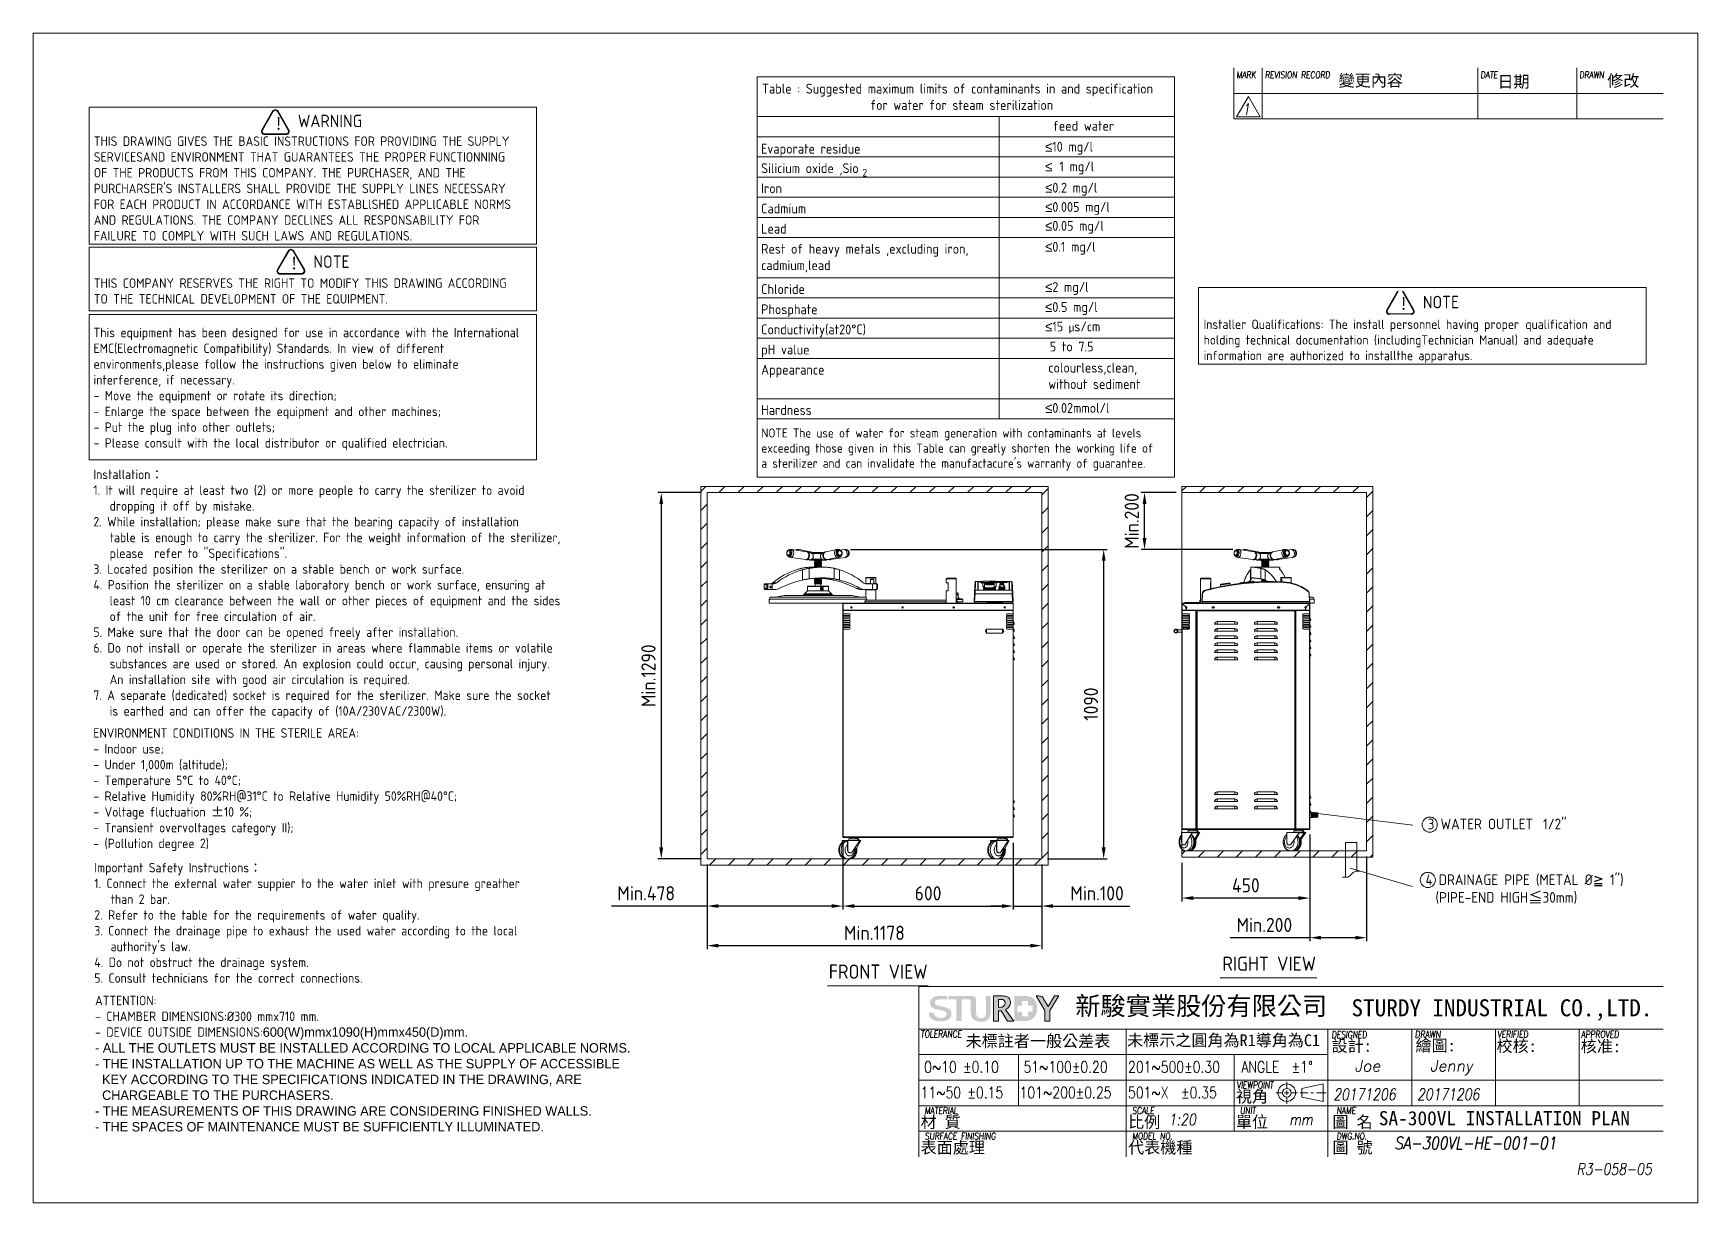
# Model space of a CAD drawing. Header units: millimetres. Extents: x 0 to 5860, y 0 to 4120.
import ezdxf

# ---------------------------------------------------------------- set-up
doc = ezdxf.new("R2010")
doc.units = ezdxf.units.MM
doc.layers.get('0').update_dxf_attribs({"lineweight": 15})
for name, color, linetype, lineweight in [('D', 3, 'Continuous', 13), ('F', 7, 'Continuous', 15), ('S', 4, 'Continuous', 15), ('T', 4, 'Continuous', 15)]:
    doc.layers.add(name, color=color, linetype=linetype, lineweight=lineweight)
doc.styles.get("Standard").update_dxf_attribs({"font": 'kaiu.ttf'})
doc.styles.add('STU25', font='isocp2.shx')
doc.styles.add('Text', font='romans.shx', dxfattribs={"width": 0.8, "oblique": 10})
doc.dimstyles.new('STU25', dxfattribs={"dimscale": 20, "dimtxt": 2.5, "dimasz": 2, "dimexe": 0.6, "dimexo": 1, "dimgap": 1, "dimtad": 1, "dimdsep": 46, "dimtxsty": 'STU25', "dimcen": 2, "dimazin": 2, "dimtfac": 1, "dimtmove": 0, "dimatfit": 3, "dimfxl": 0, "dimtolj": 1, "dimtzin": 0, "dimarcsym": 0})

msp = doc.modelspace()

# ---------------------------------------------------------------- texts
at = {"layer": 'D', "color": 4}
msp.add_text('SA-300VL INSTALLATION PLAN', height=50, dxfattribs=at).set_placement((4737.142, 272.886))
at = {"layer": 'D', "color": 11, "attachment_point": 1, "style": 'STU25'}
for s, insert, char_height in [('Table : Suggested maximum limits of contaminants in and specification\\P          {\\f????|b0|i0|c136|p22;   }   {\\f????|b0|i0|c136|p22;  }   for water for steam sterilization', (2565.825, 3942.273), 34.666667), ('{\\f標楷體|b0|i0|c136|p65;!}', (848.49, 3824.508), 44.44444), ('WARNING', (931.384, 3833.117), 44), ('feed water', (3590.65, 3811.202), 34.6667), ("\\PTHIS DRAWING GIVES THE BASIC INSTRUCTIONS FOR PROVIDING THE SUPPLY \\PSERVICESAND ENVIRONMENT THAT GUARANTEES THE PROPER{\\f????|b0|i0|c0|p54; }FUNCTIONNING \\POF THE PRODUCTS FROM THIS COMPANY. THE PURCHASER, AND THE \\PPURCHARSER'S INSTALLERS SHALL PROVIDE THE SUPPLY LlNES NECESSARY \\PFOR EACH PRODUCT IN ACCORDANCE WITH ESTABLlSHED APPLlCABLE NORMS \\PAND REGULATIONS. THE COMPANY DECLlNES ALL RESPONSABILlTY FOR \\PFAILURE TO COMPLY WITH SUCH LAWS AND REGULATIONS.\\P\\P\\PTHIS COMPANY RESERVES THE RIGHT TO MODIFY THIS DRAWING ACCORDING \\PTO THE TECHNICAL DEVELOPMENT OF THE EQUIPMENT.", (213.104, 3812.097), 33.33333), ('Evaporate residue   ', (2562.012, 3730.444), 34.66667), ('{\\f新細明體|b0|i0|c136|p18;≤}10 mg/l', (3562.806, 3737.706), 34.66667), ('Silicium oxide ,Sio', (2562.503, 3661.913), 34.66667), ('2', (2919.036, 3642.429), 27.145), ('{\\f新細明體|b0|i0|c136|p18;≤  }1 mg/l', (3562.806, 3668.158), 34.66667), ('Iron', (2562.503, 3590.926), 34.6667), ('{\\f新細明體|b0|i0|c136|p18;≤}0.2 mg/l', (3562.806, 3593.261), 34.66667), ('Cadmium', (2562.503, 3519.939), 34.6667), ('{\\f新細明體|b0|i0|c136|p18;≤}0.005 mg/l', (3562.806, 3525.497), 34.66667), ('{\\f新細明體|b0|i0|c136|p18;≤}0.05 mg/l', (3562.806, 3458.881), 34.66667), ('Lead', (2562.503, 3448.953), 34.6667), ('Rest of heavy metals ,excluding iron,\\Pcadmium,lead', (2562.503, 3377.966), 34.66667), ('{\\f新細明體|b0|i0|c136|p18;≤}0.1 mg/l', (3562.806, 3385.329), 34.66667), ('{\\f標楷體|b0|i0|c136|p65;!}', (903.167, 3332.568), 44.44444), ('NOTE', (986.062, 3337.364), 44), ('Chloride', (2562.503, 3235.993), 34.6667), ('{\\f新細明體|b0|i0|c136|p18;≤}2 mg/l', (3562.806, 3243.499), 34.66667), ('Phosphate', (2562.503, 3165.006), 34.6667), ('{\\f新細明體|b0|i0|c136|p18;≤}0.5 mg/l', (3562.806, 3172.965), 34.66667), ('{\\f標楷體|b0|i0|c136|p65;!}', (4809.371, 3190.161), 44.44444), ('NOTE', (4892.265, 3194.957), 44), ('This equipment has been designed for use in accordance with the International \\PEMC(Electromagnetic Compatibility) Standards. In view of different \\Penvironments,please follow the instructions given below to eliminate \\Pinterference, if necessary.\\P- Move the equipment or rotate its direction;\\P- Enlarge the space between the equipment and other machines;\\P- Put the plug into other outlets;\\P- Please consult with the local distributor or qualified electrician.', (212.173, 3082.439), 33.33333), ('Conductivity(at20%%dC)', (2562.503, 3094.019), 34.66667), ('{\\f新細明體|b0|i0|c136|p18;≤}15 {\\f新細明體|b0|i0|c136|p18;\\H0.75x;μ}s/cm', (3562.806, 3104.222), 34.66667), ('pH value', (2562.503, 3023.033), 34.6667), ('5 to 7.5', (3578.763, 3033.706), 34.6667), ('Appearance', (2562.503, 2952.046), 34.6667), ('colourless,clean,\\Pwithout sediment  ', (3573.496, 2959.307), 34.66667), ('{\\f新細明體|b0|i0|c136|p18;≤}0.02mmol/l', (3562.806, 2817.322), 34.66667), ('Hardness', (2562.503, 2810.073), 34.6667), ("NOTE The use of water for steam generation with contaminants at levels \\Pexceeding those given in this Table can greatly shorten the working life of \\Pa sterilizer and can invalidate the manufactacure's warranty of guarantee.", (2563.356, 2727.844), 32), ('Installation{\\fDFKai-SB|b0|i0|c136|p65;：}\\P1. It will require at least two (2) or more people to carry the sterilizer to avoid\\P   dropping it off by mistake.\\P2. While installation; please make sure that the bearing capacity of installation \\P   table is enough to carry the sterilizer. For the weight information of the sterilizer, \\P   please  refer to "Specifications".\\P3. Located position the sterilizer on a stable bench or work surface.\\P4. Position the sterilizer on a stable laboratory bench or work surface, ensuring at \\P   least 10 cm clearance between the wall or other pieces of equipment and the sides \\P   of the unit for free circulation of air.\\P5. Make sure that the door can be opened freely after installation.\\P6. Do not install or operate the sterilizer in areas where flammable items or volatile \\P   substances are used or stored. An explosion could occur, causing personal injury. \\P   An installation site with good air circulation is required.\\P7. A separate (dedicated) socket is required for the sterilizer. Make sure the socket \\P   is earthed and can offer the capacity of (10A/230VAC/2300W). ', (211.706, 2582.592), 33.33333), ('ENVIRONMENT CONDITIONS IN THE STERILE AREA:\\P- Indoor use;\\P- Under 1,000m (altitude);\\P- Temperature 5%%dC to 40%%dC;\\P- Relative Humidity 80%RH@31%%dC to Relative Humidity 50%RH@40%%dC;\\P- Voltage fluctuation {\\f標楷體|b0|i0|c136|p65;±}10 %;\\P- Transient overvoltages category II);\\P- (Pollution degree 2)', (211.451, 1671.474), 33.33333), ("Important Safety Instructions{\\f標楷體|b0|i0|c136|p65;：\\P}1. Connect the external water suppier to the water inlet with presure greather\\P   than 2 bar.\\P2. Refer to the table for the requirements of water quality.\\P3. Connect the drainage pipe to exhaust the used water according to the local \\P   authority's law.\\P4. Do not obstruct the drainage system.\\P5. Consult technicians for the correct connections.", (214.897, 1197.2), 33.33333), ('{ATTENTION:\\P- CHAMBER DIMENSIONS:%%C300 mmx710 mm.\\P- DEVICE OUTSIDE DIMENSIONS:\\FARISOP1.SHX|c0;600\\FARISOP2.SHX|c0;(W)mmx1090(H)mmx450(D)mm.\\P- ALL THE OUTLETS MUST BE INSTALLED ACCORDING TO LOCAL APPLICABLE NORMS.\\P- THE INSTALLATION UP TO THE MACHINE AS WELL AS THE SUPPLY OF ACCESSIBLE \\P  KEY ACCORDING TO THE SPECIFICATIONS INDICATED IN THE DRAWING, ARE \\P  CHARGEABLE TO THE PURCHASERS. \\P- THE MEASUREMENTS OF THIS DRAWING ARE CONSIDERING FINISHED WALLS.\\P- THE SPACES OF MAINTENANCE MUST BE SUFFICIENTLY ILLUMINATED.}', (217.594, 728.975), 33.33333)]:
    msp.add_mtext(s, dxfattribs=dict(at, insert=insert, char_height=char_height))
at = {"layer": 'D', "insert": (4909.468, 1352.987), "char_height": 37.333, "attachment_point": 1}
msp.add_mtext('{\\Fisocp2.shx;3 WATER OUTLET \\f???|b0|i0|c0|p65; \\Fisocp2.shx;1/2"}', dxfattribs=at)
at = {"layer": 'D', "insert": (4901.751, 1156.653), "char_height": 37.333, "attachment_point": 1, "style": 'STU25'}
msp.add_mtext('4 DRAINAGE PIPE (METAL %%C{\\f新細明體|b0|i0|c136|p18;≧} 1")\\P{\\f????|b0|i0|c136|p18; } (PIPE-END HIGH{\\f標楷體|b0|i0|c136|p65;≦}30mm)', dxfattribs=at)
at = {"layer": 'D', "color": 11, "char_height": 50, "attachment_point": 1}
for s, insert in [('{\\Fisocp2.shx;FRONT VIEW}', (2800.78, 839.215)), ('{\\Fisocp2.shx;RIGHT VIEW}', (4186.36, 867.279))]:
    msp.add_mtext(s, dxfattribs=dict(at, insert=insert))
at = {"layer": 'F', "color": 1, "lineweight": 15, "style": 'Text', "oblique": 5, "width": 0.8}
for s, height, p in [('MARK', 24, (4235.952, 3961.554)), ('REVISION RECORD', 24, (4335.952, 3961.554)), ('DATE', 24, (5095.139, 3961.554)), ('DRAWN', 24, (5443.462, 3961.554)), ('TOLERANCE', 24, (3124.54, 582.604)), ('DESIGNED', 24, (4571.356, 580.24)), ('DRAWN', 24.9089, (4864.665, 580.686)), ('VERIFIED', 24, (5154.414, 581.8)), ('APPROVED', 24, (5450.004, 581.245)), ('VIEWPOINT', 24, (4236.574, 402.604)), ('MATERIAL', 24, (3138.342, 312.604)), ('SCALE', 24, (3868.767, 312.604)), ('UNIT', 24, (4248.342, 312.604)), ('NAME', 24, (4588.212, 312.604)), ('SURFACE FINISHING', 24, (3138.342, 222.604)), ('MODEL NO.', 24, (3868.767, 222.604)), ('DWG.NO.', 24, (4588.212, 222.604))]:
    msp.add_text(s, height=height, dxfattribs=at).set_placement(p)
at = {"layer": 'F', "lineweight": -3}
for s, height, p in [('變更內容', 41.5149, (4595.7, 3932.894)), ('日期', 41.5149, (5154.892, 3928.938)), ('修改', 41.5149, (5541.205, 3932.103)), ('未標註者一般公差表', 41.5149, (3282.303, 549.005)), ('未標示之圓角為R1導角為C1', 41.51487, (3850.804, 551.693)), ('設計:', 41.5149, (4570.788, 532.132)), ('繪圖:', 41.5149, (4866.327, 533.272)), ('校核:', 41.5149, (5151.725, 531.5)), ('核准:', 41.5149, (5448.239, 530.388)), ('視角', 41.5149, (4234.112, 353.789)), ('材 質', 41.5149, (3124.112, 263.789)), ('比例', 41.5149, (3854.536, 263.789)), ('單位', 41.5149, (4234.112, 263.789)), ('圖 名', 41.5149, (4573.981, 263.789)), ('表面處理', 41.5149, (3124.112, 173.789)), ('代表機種', 41.5149, (3854.536, 173.789)), ('圖 號', 41.5149, (4573.981, 173.789))]:
    msp.add_text(s, height=height, dxfattribs=at).set_placement(p)
at = {"layer": 'F', "lineweight": 20, "style": 'Text', "width": 0.8}
for s, p in [('0~10 ±0.10', (3136.329, 458.232)), ('51~100±0.20', (3486.329, 458.232)), ('201~500±0.30', (3854.378, 458.232)), ('ANGLE  ±1%%D', (4253.52, 458.232)), ('11~50 ±0.15', (3124.073, 368.232)), ('101~200±0.25', (3472.541, 368.232)), ('501~X  ±0.35', (3854.378, 368.232))]:
    msp.add_text(s, height=40, dxfattribs=at).set_placement(p)
at = {"layer": 'S', "insert": (4120.454, 3111.301), "char_height": 33, "width": 1557.95, "attachment_point": 1}
msp.add_mtext('{\\Fisocp2.shx;\\C11;Installer Qualifications: The install personnel having proper\\f標楷體|b0|i0|c136|p65; \\Fisocp2.shx;qualification and holding technical documentation (includingTechnician Manual) and adequate information are authorized to installthe apparatus.}', dxfattribs=at)
at = {"layer": 'T', "lineweight": 20, "style": 'Text', "oblique": 10, "width": 0.8}
for s, height, p in [('1', 40, (4256.329, 3832.967)), ('20171206', 40, (4577.256, 361.87)), ('20171206', 40, (4872.256, 361.87)), ('1:20', 40, (3997.12, 273.055)), ('mm', 40, (4422.283, 273.168)), ('SA-300VL-HE-001-01', 44, (4791.788, 188.153))]:
    msp.add_text(s, height=height, dxfattribs=at).set_placement(p)
at = {"layer": 'T', "lineweight": 20, "style": 'Text', "oblique": 10}
for s, p in [('Joe', (4652.001, 462.094)), ('Jenny', (4917.51, 462.748))]:
    msp.add_text(s, height=40, dxfattribs=at).set_placement(p)
at = {"layer": 'T', "linetype": 'Continuous', "lineweight": 20, "insert": (5433.702, 138.677), "char_height": 40, "attachment_point": 1, "style": 'Text'}
msp.add_mtext('R3-058-05', dxfattribs=at)

# ---------------------------------------------------------------- blocks, each defined once
blk = doc.blocks.new('新駿LOGO')
at = {"layer": 'F'}
h = blk.add_hatch(color=256, dxfattribs=at)
edge = h.paths.add_edge_path()
edge.add_spline(control_points=[(-529.05, -442.14), (-529.05, -442.31), (-529.02, -442.45), (-528.95, -442.56), (-528.89, -442.68), (-528.8, -442.78), (-528.69, -442.85), (-528.57, -442.93), (-528.44, -442.98), (-528.29, -443.01), (-528.15, -443.05), (-527.99, -443.07), (-527.81, -443.07), (-527.62, -443.07), (-527.47, -443.05), (-527.33, -443.01), (-527.2, -442.97), (-527.09, -442.92), (-527.01, -442.86), (-526.93, -442.8), (-526.87, -442.73), (-526.83, -442.65), (-526.8, -442.57), (-526.78, -442.49), (-526.78, -442.41), (-526.78, -442.25), (-526.82, -442.13), (-526.91, -442.05), (-526.99, -441.97), (-527.08, -441.91), (-527.18, -441.88), (-527.36, -441.83), (-527.56, -441.77), (-527.79, -441.72), (-528.02, -441.67), (-528.3, -441.61), (-528.64, -441.53), (-528.85, -441.48), (-529.02, -441.41), (-529.16, -441.34), (-529.3, -441.26), (-529.41, -441.17), (-529.5, -441.07), (-529.58, -440.98), (-529.64, -440.87), (-529.67, -440.77), (-529.7, -440.66), (-529.72, -440.55), (-529.72, -440.43), (-529.72, -440.22), (-529.67, -440.03), (-529.57, -439.87), (-529.46, -439.71), (-529.33, -439.58), (-529.16, -439.47), (-528.99, -439.37), (-528.85, -439.31), (-528.64, -439.26), (-528.43, -439.21), (-528.13, -439.2), (-527.91, -439.2), (-527.66, -439.2), (-526.73, -439.2), (-526.73, -439.2), (-526.73, -439.2), (-526.73, -439.81), (-526.73, -439.81), (-526.73, -439.81), (-528.14, -439.8), (-528.28, -439.83), (-528.39, -439.85), (-528.48, -439.86), (-528.56, -439.9), (-528.65, -439.94), (-528.72, -440), (-528.78, -440.07), (-528.84, -440.14), (-528.87, -440.23), (-528.87, -440.34), (-528.87, -440.5), (-528.81, -440.62), (-528.7, -440.7), (-528.6, -440.79), (-528.46, -440.85), (-528.28, -440.9), (-528.27, -440.9), (-528.19, -440.92), (-528.07, -440.95), (-527.94, -440.98), (-527.8, -441.01), (-527.65, -441.05), (-527.49, -441.09), (-527.34, -441.12), (-527.19, -441.16), (-527.04, -441.19), (-526.94, -441.21), (-526.87, -441.23), (-526.71, -441.27), (-526.58, -441.34), (-526.46, -441.41), (-526.34, -441.49), (-526.24, -441.58), (-526.16, -441.67), (-526.08, -441.77), (-526.02, -441.88), (-525.98, -441.99), (-525.94, -442.1), (-525.92, -442.22), (-525.92, -442.33), (-525.92, -442.57), (-525.98, -442.78), (-526.09, -442.95), (-526.2, -443.12), (-526.35, -443.26), (-526.53, -443.37), (-526.71, -443.48), (-526.92, -443.55), (-527.15, -443.61), (-527.39, -443.66), (-527.62, -443.68), (-527.87, -443.68), (-528.14, -443.68), (-528.41, -443.65), (-528.65, -443.59), (-528.9, -443.53), (-529.11, -443.44), (-529.3, -443.31), (-529.48, -443.19), (-529.63, -443.03), (-529.74, -442.83), (-529.84, -442.64), (-529.9, -442.41), (-529.91, -442.14), (-529.91, -442.14), (-529.05, -442.14), (-529.05, -442.14)], knot_values=[0, 0, 0, 0, 1, 1, 1, 2, 2, 2, 3, 3, 3, 4, 4, 4, 5, 5, 5, 6, 6, 6, 7, 7, 7, 8, 8, 8, 9, 9, 9, 10, 10, 10, 11, 11, 11, 12, 12, 12, 13, 13, 13, 14, 14, 14, 15, 15, 15, 16, 16, 16, 17, 17, 17, 18, 18, 18, 19, 19, 19, 20, 20, 20, 21, 21, 21, 22, 22, 22, 23, 23, 23, 24, 24, 24, 25, 25, 25, 26, 26, 26, 27, 27, 27, 28, 28, 28, 29, 29, 29, 30, 30, 30, 31, 31, 31, 32, 32, 32, 33, 33, 33, 34, 34, 34, 35, 35, 35, 36, 36, 36, 37, 37, 37, 38, 38, 38, 39, 39, 39, 40, 40, 40, 41, 41, 41, 42, 42, 42, 43, 43, 43, 44, 44, 44, 45, 45, 45, 45], degree=3, periodic=0)
edge = h.paths.add_edge_path()
edge.add_spline(control_points=[(-522.53, -440.14), (-522.54, -440.04), (-522.57, -439.94), (-522.63, -439.9), (-522.77, -439.79), (-522.9, -439.81), (-522.9, -439.81), (-522.9, -439.81), (-523.02, -439.81), (-523.02, -439.81), (-523.02, -439.81), (-524.14, -439.81), (-524.14, -439.81), (-524.14, -439.81), (-524.14, -443.62), (-524.14, -443.62), (-524.14, -443.62), (-525.06, -443.62), (-525.06, -443.62), (-525.06, -443.62), (-525.06, -439.81), (-525.06, -439.81), (-525.06, -439.81), (-526.47, -439.81), (-526.47, -439.81), (-526.47, -439.81), (-526.47, -439.2), (-526.47, -439.2), (-526.47, -439.2), (-522.39, -439.2), (-522.39, -439.2)], knot_values=[5.578051, 5.578051, 5.578051, 5.578051, 6, 6, 6, 7, 7, 7, 8, 8, 8, 9, 9, 9, 10, 10, 10, 11, 11, 11, 12, 12, 12, 13, 13, 13, 14, 14, 14, 15, 15, 15, 15], degree=3, periodic=0)
edge.add_spline(control_points=[(-522.4, -439.2), (-522.31, -439.2), (-522.22, -439.2), (-522.22, -439.2), (-522.22, -439.2), (-521.96, -439.19), (-521.76, -439.41), (-521.58, -439.61), (-521.61, -439.85), (-521.61, -439.85), (-521.61, -439.85), (-521.61, -441.92), (-521.61, -441.92), (-521.61, -442.41), (-521.52, -442.73), (-521.36, -442.89), (-521.19, -443.05), (-520.97, -443.13), (-520.71, -443.13), (-520.45, -443.13), (-520.24, -443.05), (-520.09, -442.89), (-519.93, -442.74), (-519.86, -442.43), (-519.86, -441.98), (-519.86, -441.98), (-519.86, -439.2), (-519.86, -439.2), (-519.86, -439.2), (-519.05, -439.2), (-519.05, -439.2), (-519.05, -439.2), (-519.05, -441.92), (-519.05, -441.92), (-519.05, -442.43), (-519.12, -442.8), (-519.25, -443.02), (-519.38, -443.24), (-519.56, -443.42), (-519.8, -443.54), (-520.05, -443.67), (-520.35, -443.74), (-520.73, -443.74), (-521.09, -443.74), (-521.41, -443.68), (-521.67, -443.56), (-521.93, -443.44), (-522.14, -443.26), (-522.3, -443.03), (-522.45, -442.8), (-522.53, -442.42), (-522.53, -441.91), (-522.53, -441.91), (-522.53, -440.92), (-522.53, -440.14)], knot_values=[0.44538, 0.44538, 0.44538, 0.44538, 1, 1, 1, 2, 2, 2, 3, 3, 3, 4, 4, 4, 5, 5, 5, 6, 6, 6, 7, 7, 7, 8, 8, 8, 9, 9, 9, 10, 10, 10, 11, 11, 11, 12, 12, 12, 13, 13, 13, 14, 14, 14, 15, 15, 15, 16, 16, 16, 17, 17, 17, 17.603917, 17.603917, 17.603917, 17.603917], degree=3, periodic=0)
h = blk.add_hatch(color=256, dxfattribs=at)
edge = h.paths.add_edge_path()
edge.add_spline(control_points=[(-522.22, -439.2), (-522.22, -439.2), (-526.47, -439.2), (-526.47, -439.2)], knot_values=[14, 14, 14, 14, 15, 15, 15, 15], degree=3, periodic=0)
edge.add_spline(control_points=[(-526.47, -439.2), (-526.47, -439.2), (-526.47, -439.81), (-526.47, -439.81)], knot_values=[13, 13, 13, 13, 14, 14, 14, 14], degree=3, periodic=0)
edge.add_spline(control_points=[(-526.47, -439.81), (-526.47, -439.81), (-525.06, -439.81), (-525.06, -439.81)], knot_values=[12, 12, 12, 12, 13, 13, 13, 13], degree=3, periodic=0)
edge.add_spline(control_points=[(-525.06, -439.81), (-525.06, -439.81), (-525.06, -443.62), (-525.06, -443.62)], knot_values=[11, 11, 11, 11, 12, 12, 12, 12], degree=3, periodic=0)
edge.add_spline(control_points=[(-525.06, -443.62), (-525.06, -443.62), (-524.14, -443.62), (-524.14, -443.62)], knot_values=[10, 10, 10, 10, 11, 11, 11, 11], degree=3, periodic=0)
edge.add_spline(control_points=[(-524.14, -443.62), (-524.14, -443.62), (-524.14, -439.81), (-524.14, -439.81)], knot_values=[9, 9, 9, 9, 10, 10, 10, 10], degree=3, periodic=0)
edge.add_spline(control_points=[(-524.14, -439.81), (-524.14, -439.81), (-523.02, -439.81), (-523.02, -439.81)], knot_values=[8, 8, 8, 8, 9, 9, 9, 9], degree=3, periodic=0)
edge.add_spline(control_points=[(-523.02, -439.81), (-523.02, -439.81), (-522.9, -439.81), (-522.9, -439.81)], knot_values=[7, 7, 7, 7, 8, 8, 8, 8], degree=3, periodic=0)
edge.add_spline(control_points=[(-522.9, -439.81), (-522.9, -439.81), (-522.77, -439.79), (-522.63, -439.9)], knot_values=[6, 6, 6, 6, 7, 7, 7, 7], degree=3, periodic=0)
edge.add_spline(control_points=[(-522.63, -439.9), (-522.57, -439.94), (-522.54, -440.04), (-522.53, -440.14)], knot_values=[5.578051, 5.578051, 5.578051, 5.578051, 6, 6, 6, 6], degree=3, periodic=0)
edge.add_spline(control_points=[(-522.53, -440.14), (-522.53, -440.92), (-522.53, -441.91), (-522.53, -441.91)], knot_values=[17, 17, 17, 17, 17.603917, 17.603917, 17.603917, 17.603917], degree=3, periodic=0)
edge.add_spline(control_points=[(-522.53, -441.91), (-522.53, -442.42), (-522.45, -442.8), (-522.3, -443.03)], knot_values=[16, 16, 16, 16, 17, 17, 17, 17], degree=3, periodic=0)
edge.add_spline(control_points=[(-522.3, -443.03), (-522.14, -443.26), (-521.93, -443.44), (-521.67, -443.56)], knot_values=[15, 15, 15, 15, 16, 16, 16, 16], degree=3, periodic=0)
edge.add_spline(control_points=[(-521.67, -443.56), (-521.41, -443.68), (-521.09, -443.74), (-520.73, -443.74)], knot_values=[14, 14, 14, 14, 15, 15, 15, 15], degree=3, periodic=0)
edge.add_spline(control_points=[(-520.73, -443.74), (-520.35, -443.74), (-520.05, -443.67), (-519.8, -443.54)], knot_values=[13, 13, 13, 13, 14, 14, 14, 14], degree=3, periodic=0)
edge.add_spline(control_points=[(-519.8, -443.54), (-519.56, -443.42), (-519.38, -443.24), (-519.25, -443.02)], knot_values=[12, 12, 12, 12, 13, 13, 13, 13], degree=3, periodic=0)
edge.add_spline(control_points=[(-519.25, -443.02), (-519.12, -442.8), (-519.05, -442.43), (-519.05, -441.92)], knot_values=[11, 11, 11, 11, 12, 12, 12, 12], degree=3, periodic=0)
edge.add_spline(control_points=[(-519.05, -441.92), (-519.05, -441.92), (-519.05, -439.2), (-519.05, -439.2)], knot_values=[10, 10, 10, 10, 11, 11, 11, 11], degree=3, periodic=0)
edge.add_spline(control_points=[(-519.05, -439.2), (-519.05, -439.2), (-519.86, -439.2), (-519.86, -439.2)], knot_values=[9, 9, 9, 9, 10, 10, 10, 10], degree=3, periodic=0)
edge.add_spline(control_points=[(-519.86, -439.2), (-519.86, -439.2), (-519.86, -441.98), (-519.86, -441.98)], knot_values=[8, 8, 8, 8, 9, 9, 9, 9], degree=3, periodic=0)
edge.add_spline(control_points=[(-519.86, -441.98), (-519.86, -442.43), (-519.93, -442.74), (-520.09, -442.89)], knot_values=[7, 7, 7, 7, 8, 8, 8, 8], degree=3, periodic=0)
edge.add_spline(control_points=[(-520.09, -442.89), (-520.24, -443.05), (-520.45, -443.13), (-520.71, -443.13)], knot_values=[6, 6, 6, 6, 7, 7, 7, 7], degree=3, periodic=0)
edge.add_spline(control_points=[(-520.71, -443.13), (-520.97, -443.13), (-521.19, -443.05), (-521.36, -442.89)], knot_values=[5, 5, 5, 5, 6, 6, 6, 6], degree=3, periodic=0)
edge.add_spline(control_points=[(-521.36, -442.89), (-521.52, -442.73), (-521.61, -442.41), (-521.61, -441.92)], knot_values=[4, 4, 4, 4, 5, 5, 5, 5], degree=3, periodic=0)
edge.add_spline(control_points=[(-521.61, -441.92), (-521.61, -441.92), (-521.61, -439.85), (-521.61, -439.85)], knot_values=[3, 3, 3, 3, 4, 4, 4, 4], degree=3, periodic=0)
edge.add_spline(control_points=[(-521.61, -439.85), (-521.61, -439.85), (-521.58, -439.61), (-521.76, -439.41)], knot_values=[2, 2, 2, 2, 3, 3, 3, 3], degree=3, periodic=0)
edge.add_spline(control_points=[(-521.76, -439.41), (-521.96, -439.19), (-522.22, -439.2), (-522.22, -439.2)], knot_values=[1, 1, 1, 1, 2, 2, 2, 2], degree=3, periodic=0)
h = blk.add_hatch(color=256, dxfattribs=at)
edge = h.paths.add_edge_path()
edge.add_spline(control_points=[(-518.54, -443.62), (-518.54, -443.62), (-518.54, -439.2), (-518.54, -439.2), (-518.54, -439.2), (-516.88, -439.2), (-516.88, -439.2), (-516.55, -439.2), (-516.29, -439.25), (-516.11, -439.33), (-515.93, -439.41), (-515.79, -439.54), (-515.69, -439.72), (-515.59, -439.89), (-515.54, -440.08), (-515.54, -440.3), (-515.54, -440.56), (-515.61, -440.8), (-515.76, -441.03), (-515.91, -441.26), (-516.12, -441.44), (-516.39, -441.56), (-516.39, -441.56), (-514.95, -443.62), (-514.95, -443.62), (-514.95, -443.62), (-516.07, -443.62), (-516.07, -443.62), (-516.07, -443.62), (-517.17, -441.81), (-517.17, -441.81), (-517.17, -441.81), (-517.67, -441.81), (-517.67, -441.81), (-517.67, -441.81), (-517.67, -443.62), (-517.67, -443.62), (-517.67, -443.62), (-518.54, -443.62), (-518.54, -443.62)], knot_values=[0, 0, 0, 0, 1, 1, 1, 2, 2, 2, 3, 3, 3, 4, 4, 4, 5, 5, 5, 6, 6, 6, 7, 7, 7, 8, 8, 8, 9, 9, 9, 10, 10, 10, 11, 11, 11, 12, 12, 12, 13, 13, 13, 13], degree=3, periodic=0)
edge = h.paths.add_edge_path(flags=16)
edge.add_spline(control_points=[(-517.67, -441.21), (-517.67, -441.21), (-517.46, -441.21), (-517.46, -441.21), (-517.08, -441.21), (-516.82, -441.13), (-516.68, -440.96), (-516.53, -440.8), (-516.46, -440.61), (-516.46, -440.4), (-516.46, -440.22), (-516.52, -440.08), (-516.63, -439.97), (-516.75, -439.86), (-516.99, -439.81), (-517.35, -439.81), (-517.35, -439.81), (-517.67, -439.81), (-517.67, -439.81), (-517.67, -439.81), (-517.67, -441.21), (-517.67, -441.21)], knot_values=[0, 0, 0, 0, 1, 1, 1, 2, 2, 2, 3, 3, 3, 4, 4, 4, 5, 5, 5, 6, 6, 6, 7, 7, 7, 7], degree=3, periodic=0)
h = blk.add_hatch(color=256, dxfattribs=at)
edge = h.paths.add_edge_path()
edge.add_spline(control_points=[(-514.87, -439.2), (-514.87, -439.2), (-514.87, -443.62), (-514.87, -443.62)], knot_values=[0, 0, 0, 0, 1, 1, 1, 1], degree=3, periodic=0)
edge.add_spline(control_points=[(-514.87, -443.62), (-514.87, -443.62), (-513.05, -443.62), (-513.05, -443.62)], knot_values=[8, 8, 8, 8, 9, 9, 9, 9], degree=3, periodic=0)
edge.add_spline(control_points=[(-513.05, -443.62), (-512.51, -443.62), (-512.09, -443.52), (-511.79, -443.32)], knot_values=[7, 7, 7, 7, 8, 8, 8, 8], degree=3, periodic=0)
edge.add_spline(control_points=[(-511.79, -443.32), (-511.48, -443.12), (-511.25, -442.85), (-511.09, -442.5)], knot_values=[6, 6, 6, 6, 7, 7, 7, 7], degree=3, periodic=0)
edge.add_spline(control_points=[(-511.09, -442.5), (-510.93, -442.15), (-510.85, -441.76), (-510.85, -441.32)], knot_values=[5, 5, 5, 5, 6, 6, 6, 6], degree=3, periodic=0)
edge.add_spline(control_points=[(-510.85, -441.32), (-510.85, -440.87), (-510.93, -440.49), (-511.1, -440.17)], knot_values=[4, 4, 4, 4, 5, 5, 5, 5], degree=3, periodic=0)
edge.add_spline(control_points=[(-511.1, -440.17), (-511.27, -439.85), (-511.49, -439.61), (-511.78, -439.45)], knot_values=[3, 3, 3, 3, 4, 4, 4, 4], degree=3, periodic=0)
edge.add_spline(control_points=[(-511.78, -439.45), (-512.06, -439.29), (-512.46, -439.2), (-512.97, -439.2)], knot_values=[2, 2, 2, 2, 3, 3, 3, 3], degree=3, periodic=0)
edge.add_spline(control_points=[(-512.97, -439.2), (-512.97, -439.2), (-514.87, -439.2), (-514.87, -439.2)], knot_values=[1, 1, 1, 1, 2, 2, 2, 2], degree=3, periodic=0)
h.paths.add_polyline_path([(-514.34, -441.95), (-513.51, -441.95), (-513.51, -442.77), (-512.48, -442.77), (-512.48, -441.95), (-511.64, -441.95), (-511.64, -440.92), (-512.48, -440.92), (-512.48, -440.07), (-513.51, -440.07), (-513.51, -440.92), (-514.34, -440.92)], flags=16)
h = blk.add_hatch(color=256, dxfattribs=at)
edge = h.paths.add_edge_path()
edge.add_spline(control_points=[(-509.51, -443.62), (-509.51, -443.62), (-509.51, -441.77), (-509.51, -441.77), (-509.51, -441.77), (-511, -439.2), (-511, -439.2), (-511, -439.2), (-510.64, -439.2), (-510.64, -439.2), (-510.64, -439.2), (-510.3, -439.19), (-510.04, -439.32), (-509.79, -439.45), (-509.71, -439.68), (-509.71, -439.68), (-509.71, -439.68), (-508.9, -441.07), (-508.9, -441.07), (-508.9, -441.07), (-507.78, -439.2), (-507.78, -439.2), (-507.78, -439.2), (-507.05, -439.2), (-507.05, -439.2), (-507.05, -439.2), (-508.59, -441.77), (-508.59, -441.77), (-508.59, -441.77), (-508.59, -443.62), (-508.59, -443.62), (-508.59, -443.62), (-509.51, -443.62), (-509.51, -443.62)], knot_values=[0, 0, 0, 0, 1, 1, 1, 2, 2, 2, 3, 3, 3, 4, 4, 4, 5, 5, 5, 6, 6, 6, 7, 7, 7, 8, 8, 8, 9, 9, 9, 10, 10, 10, 11, 11, 11, 11], degree=3, periodic=0)
at = {"layer": 'F', "lineweight": 0}
for points, knots in [([(-518.54, -443.62), (-518.54, -443.62), (-518.54, -439.2), (-518.54, -439.2), (-518.54, -439.2), (-516.88, -439.2), (-516.88, -439.2), (-516.55, -439.2), (-516.29, -439.25), (-516.11, -439.33), (-515.93, -439.41), (-515.79, -439.54), (-515.69, -439.72), (-515.59, -439.89), (-515.54, -440.08), (-515.54, -440.3), (-515.54, -440.56), (-515.61, -440.8), (-515.76, -441.03), (-515.91, -441.26), (-516.12, -441.44), (-516.39, -441.56), (-516.39, -441.56), (-514.95, -443.62), (-514.95, -443.62), (-514.95, -443.62), (-516.07, -443.62), (-516.07, -443.62), (-516.07, -443.62), (-517.17, -441.81), (-517.17, -441.81), (-517.17, -441.81), (-517.67, -441.81), (-517.67, -441.81), (-517.67, -441.81), (-517.67, -443.62), (-517.67, -443.62), (-517.67, -443.62), (-518.54, -443.62), (-518.54, -443.62)], [0, 0, 0, 0, 1, 1, 1, 2, 2, 2, 3, 3, 3, 4, 4, 4, 5, 5, 5, 6, 6, 6, 7, 7, 7, 8, 8, 8, 9, 9, 9, 10, 10, 10, 11, 11, 11, 12, 12, 12, 13, 13, 13, 13]), ([(-509.51, -443.62), (-509.51, -443.62), (-509.51, -441.77), (-509.51, -441.77), (-509.51, -441.77), (-511, -439.2), (-511, -439.2), (-511, -439.2), (-510.64, -439.2), (-510.64, -439.2), (-510.64, -439.2), (-510.3, -439.19), (-510.04, -439.32), (-509.79, -439.45), (-509.71, -439.68), (-509.71, -439.68), (-509.71, -439.68), (-508.9, -441.07), (-508.9, -441.07), (-508.9, -441.07), (-507.78, -439.2), (-507.78, -439.2), (-507.78, -439.2), (-507.05, -439.2), (-507.05, -439.2), (-507.05, -439.2), (-508.59, -441.77), (-508.59, -441.77), (-508.59, -441.77), (-508.59, -443.62), (-508.59, -443.62), (-508.59, -443.62), (-509.51, -443.62), (-509.51, -443.62)], [0, 0, 0, 0, 1, 1, 1, 2, 2, 2, 3, 3, 3, 4, 4, 4, 5, 5, 5, 6, 6, 6, 7, 7, 7, 8, 8, 8, 9, 9, 9, 10, 10, 10, 11, 11, 11, 11]), ([(-517.67, -441.21), (-517.67, -441.21), (-517.46, -441.21), (-517.46, -441.21), (-517.08, -441.21), (-516.82, -441.13), (-516.68, -440.96), (-516.53, -440.8), (-516.46, -440.61), (-516.46, -440.4), (-516.46, -440.22), (-516.52, -440.08), (-516.63, -439.97), (-516.75, -439.86), (-516.99, -439.81), (-517.35, -439.81), (-517.35, -439.81), (-517.67, -439.81), (-517.67, -439.81), (-517.67, -439.81), (-517.67, -441.21), (-517.67, -441.21)], [0, 0, 0, 0, 1, 1, 1, 2, 2, 2, 3, 3, 3, 4, 4, 4, 5, 5, 5, 6, 6, 6, 7, 7, 7, 7])]:
    blk.add_open_spline(points, degree=3, knots=knots, dxfattribs=at)
at = {"attachment_point": 1, "style": 'STU25'}
for s, insert, char_height in [('{\\f標楷體|b0|i0|c136|p65;新駿實業股份有限公司}', (-504.12, -439.33), 3.25), ('{\\f標楷體|b0|i0|c136|p65;STURDY\\H0.9667x; \\H1.034x;INDUSTRIAL CO.,LTD.}', (-455.51, -439.78), 3)]:
    blk.add_mtext(s, dxfattribs=dict(at, insert=insert, char_height=char_height))
blk = doc.blocks.new('*D3')
at = {"layer": 'D', "color": 0, "lineweight": -2}
for p, q in [((2352.4, 2501.6), (2198.9, 2501.6)), ((2210.9, 2461.6), (2210.9, 1251.6)), ((2352.4, 1211.6), (2198.9, 1211.6))]:
    blk.add_line(p, q, dxfattribs=at)
at = {"layer": 'D', "color": 0}
for points in [[(2204.3, 2461.6), (2217.6, 2461.6), (2210.9, 2501.6)], [(2204.3, 1251.6), (2217.6, 1251.6), (2210.9, 1211.6)]]:
    blk.add_solid(points, dxfattribs=at)
at = {"layer": 'Defpoints', "color": 0}
for p in [(2372.4, 2501.6), (2210.9, 1211.6), (2372.4, 1211.6)]:
    blk.add_point(p, dxfattribs=at)
at = {"layer": 'D', "color": 0, "insert": (2165.9, 1856.6), "char_height": 50, "attachment_point": 5, "rotation": 90, "style": 'STU25'}
blk.add_mtext('\\A1;Min.1290', dxfattribs=at)
blk = doc.blocks.new('*D4')
at = {"layer": 'D', "color": 0, "lineweight": -2}
for p, q in [((2877.6, 2301.6), (3780.6, 2301.6)), ((3768.6, 1251.6), (3768.6, 2261.6)), ((3570.4, 1211.6), (3780.6, 1211.6))]:
    blk.add_line(p, q, dxfattribs=at)
at = {"layer": 'D', "color": 0}
for points in [[(3762, 2261.6), (3775.3, 2261.6), (3768.6, 2301.6)], [(3762, 1251.6), (3775.3, 1251.6), (3768.6, 1211.6)]]:
    blk.add_solid(points, dxfattribs=at)
at = {"layer": 'Defpoints', "color": 0}
for p in [(2857.6, 2301.6), (3768.6, 2301.6), (3550.4, 1211.6)]:
    blk.add_point(p, dxfattribs=at)
at = {"layer": 'D', "color": 0, "insert": (3723.6, 1756.6), "char_height": 50, "attachment_point": 5, "rotation": 90, "style": 'STU25'}
blk.add_mtext('\\A1;1090', dxfattribs=at)
blk = doc.blocks.new('*D5')
at = {"layer": 'D', "color": 0, "lineweight": -2}
for p, q in [((2372.4, 1191.6), (2372.4, 893.7)), ((3550.4, 1191.6), (3550.4, 893.7)), ((2412.4, 905.7), (3510.4, 905.7))]:
    blk.add_line(p, q, dxfattribs=at)
at = {"layer": 'D', "color": 0}
for points in [[(2412.4, 912.3), (2412.4, 899), (2372.4, 905.7)], [(3510.4, 912.3), (3510.4, 899), (3550.4, 905.7)]]:
    blk.add_solid(points, dxfattribs=at)
at = {"layer": 'Defpoints', "color": 0}
for p in [(2372.4, 1211.6), (3550.4, 1211.6), (3550.4, 905.7)]:
    blk.add_point(p, dxfattribs=at)
at = {"layer": 'D', "color": 0, "insert": (2961.4, 950.7), "char_height": 50, "attachment_point": 5, "style": 'STU25'}
blk.add_mtext('\\A1;Min.1178', dxfattribs=at)
blk = doc.blocks.new('*D6')
at = {"layer": 'D', "color": 0, "lineweight": -2}
for p, q in [((2850.4, 1269.1), (2850.4, 1033.2)), ((3450.4, 1268.1), (3450.4, 1033.2)), ((2890.4, 1045.2), (3410.4, 1045.2))]:
    blk.add_line(p, q, dxfattribs=at)
at = {"layer": 'D', "color": 0}
for points in [[(2890.4, 1051.9), (2890.4, 1038.6), (2850.4, 1045.2)], [(3410.4, 1051.9), (3410.4, 1038.6), (3450.4, 1045.2)]]:
    blk.add_solid(points, dxfattribs=at)
at = {"layer": 'Defpoints', "color": 0}
for p in [(2850.4, 1289.1), (3450.4, 1288.1), (3450.4, 1045.2)]:
    blk.add_point(p, dxfattribs=at)
at = {"layer": 'D', "color": 0, "insert": (3150.4, 1090.2), "char_height": 50, "attachment_point": 5, "style": 'STU25'}
blk.add_mtext('\\A1;600', dxfattribs=at)
blk = doc.blocks.new('*D7')
at = {"layer": 'D', "color": 0, "lineweight": -2}
for p, q in [((2850.4, 1269.1), (2850.4, 1033.2)), ((2372.4, 1191.6), (2372.4, 1033.2)), ((2372.4, 1045.2), (2035.5, 1045.2)), ((2810.4, 1045.2), (2412.4, 1045.2))]:
    blk.add_line(p, q, dxfattribs=at)
at = {"layer": 'D', "color": 0}
for points in [[(2412.4, 1051.9), (2412.4, 1038.6), (2372.4, 1045.2)], [(2810.4, 1051.9), (2810.4, 1038.6), (2850.4, 1045.2)]]:
    blk.add_solid(points, dxfattribs=at)
at = {"layer": 'Defpoints', "color": 0}
for p in [(2850.4, 1289.1), (2372.4, 1211.6), (2850.4, 1045.2)]:
    blk.add_point(p, dxfattribs=at)
at = {"layer": 'D', "color": 0, "insert": (2158, 1090.2), "char_height": 50, "attachment_point": 5, "style": 'STU25'}
blk.add_mtext('\\A1;Min.478', dxfattribs=at)
blk = doc.blocks.new('*D8')
at = {"layer": 'D', "color": 0, "lineweight": -2}
for p, q in [((3450.4, 1268.1), (3450.4, 1033.2)), ((3550.4, 1191.6), (3550.4, 1033.2)), ((3410.4, 1045.2), (3370.4, 1045.2)), ((3450.4, 1045.2), (3550.4, 1045.2)), ((3590.4, 1045.2), (3860.4, 1045.2))]:
    blk.add_line(p, q, dxfattribs=at)
at = {"layer": 'D', "color": 0}
for points in [[(3410.4, 1051.9), (3410.4, 1038.6), (3450.4, 1045.2)], [(3590.4, 1051.9), (3590.4, 1038.6), (3550.4, 1045.2)]]:
    blk.add_solid(points, dxfattribs=at)
at = {"layer": 'Defpoints', "color": 0}
for p in [(3450.4, 1288.1), (3550.4, 1211.6), (3550.4, 1045.2)]:
    blk.add_point(p, dxfattribs=at)
at = {"layer": 'D', "color": 0, "insert": (3745.4, 1090.2), "char_height": 50, "attachment_point": 5, "style": 'STU25'}
blk.add_mtext('\\A1;Min.100', dxfattribs=at)
blk = doc.blocks.new('*D9')
at = {"layer": 'D', "color": 0, "lineweight": -2}
for p, q in [((4494.2, 1297.2), (4494.2, 1061.3)), ((4044.2, 1197.4), (4044.2, 1061.3)), ((4454.2, 1073.3), (4084.2, 1073.3))]:
    blk.add_line(p, q, dxfattribs=at)
at = {"layer": 'D', "color": 0}
for points in [[(4084.2, 1080), (4084.2, 1066.6), (4044.2, 1073.3)], [(4454.2, 1080), (4454.2, 1066.6), (4494.2, 1073.3)]]:
    blk.add_solid(points, dxfattribs=at)
at = {"layer": 'Defpoints', "color": 0}
for p in [(4494.2, 1317.2), (4044.2, 1217.4), (4044.2, 1073.3)]:
    blk.add_point(p, dxfattribs=at)
at = {"layer": 'D', "color": 0, "insert": (4269.2, 1118.3), "char_height": 50, "attachment_point": 5, "style": 'STU25'}
blk.add_mtext('\\A1;450', dxfattribs=at)
blk = doc.blocks.new('*D10')
at = {"layer": 'D', "color": 0, "lineweight": -2}
for p, q in [((4024.2, 2501.6), (3900.4, 2501.6)), ((3912.4, 2341.6), (3912.4, 2461.6)), ((4222.7, 2301.6), (3900.4, 2301.6))]:
    blk.add_line(p, q, dxfattribs=at)
at = {"layer": 'D', "color": 0}
for points in [[(3905.7, 2461.6), (3919.1, 2461.6), (3912.4, 2501.6)], [(3905.7, 2341.6), (3919.1, 2341.6), (3912.4, 2301.6)]]:
    blk.add_solid(points, dxfattribs=at)
at = {"layer": 'Defpoints', "color": 0}
for p in [(3912.4, 2501.6), (4044.2, 2501.6), (4242.7, 2301.6)]:
    blk.add_point(p, dxfattribs=at)
at = {"layer": 'D', "color": 0, "insert": (3867.4, 2401.6), "char_height": 50, "attachment_point": 5, "rotation": 90, "style": 'STU25'}
blk.add_mtext('\\A1;Min.200', dxfattribs=at)
blk = doc.blocks.new('*D11')
at = {"layer": 'D', "color": 0, "lineweight": -2}
for p, q in [((4494.2, 1197.4), (4494.2, 921.7)), ((4694.2, 1219.6), (4694.2, 921.7)), ((4494.2, 933.7), (4214.2, 933.7)), ((4654.2, 933.7), (4534.2, 933.7))]:
    blk.add_line(p, q, dxfattribs=at)
at = {"layer": 'D', "color": 0}
for points in [[(4534.2, 940.4), (4534.2, 927.1), (4494.2, 933.7)], [(4654.2, 940.4), (4654.2, 927.1), (4694.2, 933.7)]]:
    blk.add_solid(points, dxfattribs=at)
at = {"layer": 'Defpoints', "color": 0}
for p in [(4694.2, 1239.6), (4494.2, 1217.4), (4694.2, 933.7)]:
    blk.add_point(p, dxfattribs=at)
at = {"layer": 'D', "color": 0, "insert": (4334.2, 978.7), "char_height": 50, "attachment_point": 5, "style": 'STU25'}
blk.add_mtext('\\A1;Min.200', dxfattribs=at)

# ---------------------------------------------------------------- dimensions: what is measured, and where the dimension line sits
at = {"layer": 'D'}
dim = msp.add_linear_dim(base=(3912.394, 2501.584), p1=(4242.739, 2301.584), p2=(4044.229, 2501.584), angle=90, text='Min.<>', dimstyle='STU25', dxfattribs=at)
dim.commit()
dim.dimension.update_dxf_attribs({"geometry": '*D10', "text_midpoint": (3912.394, 2401.584), "dimtype": 160})
dim = msp.add_linear_dim(base=(2210.939, 1211.583), p1=(2372.387, 2501.584), p2=(2372.387, 1211.583), angle=90, text='Min.<>', dimstyle='STU25', dxfattribs=at)
dim.commit()
dim.dimension.update_dxf_attribs({"geometry": '*D3', "text_midpoint": (2165.934, 1856.583)})
dim = msp.add_linear_dim(base=(3768.628, 2301.584), p1=(3550.387, 1211.583), p2=(2857.565, 2301.584), angle=90, dimstyle='STU25', dxfattribs=at)
dim.commit()
dim.dimension.update_dxf_attribs({"geometry": '*D4', "text_midpoint": (3723.628, 1756.583)})
for base, p1, p2, picture, middle in [((4044.229, 1073.311), (4494.229, 1317.156), (4044.229, 1217.424), '*D9', (4269.229, 1118.311)), ((3450.39, 1045.247), (2850.39, 1289.093), (3450.39, 1288.083), '*D6', (3150.39, 1090.247))]:
    dim = msp.add_linear_dim(base=base, p1=p1, p2=p2, dimstyle='STU25', dxfattribs=at)
    dim.commit()
    dim.dimension.update_dxf_attribs({"geometry": picture, "text_midpoint": middle})
for base, p1, p2, picture, middle in [((2850.387, 1045.247), (2372.387, 1211.583), (2850.387, 1289.093), '*D7', (2158.021, 1045.247)), ((4694.225, 933.741), (4494.229, 1217.424), (4694.225, 1239.646), '*D11', (4334.209, 933.741))]:
    dim = msp.add_linear_dim(base=base, p1=p1, p2=p2, text='Min.<>', dimstyle='STU25', dxfattribs=at)
    dim.commit()
    dim.dimension.update_dxf_attribs({"geometry": picture, "text_midpoint": middle, "dimtype": 160})
for base, p1, picture, middle in [((3550.387, 1045.247), (3450.387, 1288.083), '*D8', (3745.407, 1090.247)), ((3550.387, 905.677), (2372.387, 1211.583), '*D5', (2961.387, 950.677))]:
    dim = msp.add_linear_dim(base=base, p1=p1, p2=(3550.387, 1211.583), text='Min.<>', dimstyle='STU25', dxfattribs=at)
    dim.commit()
    dim.dimension.update_dxf_attribs({"geometry": picture, "text_midpoint": middle})

# ---------------------------------------------------------------- hatches: boundary and pattern name
at = {"layer": 'D'}
h = msp.add_hatch(color=11, dxfattribs=at)
edge = h.paths.add_edge_path()
edge.add_line((842.561, 3845.5), (804.623, 3779.79))
edge.add_arc((814.246, 3774.235), 11.111, 149.9999999, 270)
edge.add_line((814.246, 3763.123), (890.121, 3763.123))
edge.add_arc((890.121, 3774.235), 11.111, 270, 389.9999999)
edge.add_line((899.743, 3779.79), (861.806, 3845.5))
edge.add_arc((852.183, 3839.944), 11.111, 30, 150)
edge = h.paths.add_edge_path(flags=16)
edge.add_arc((852.183, 3839.944), 8.889, 30, 150)
edge.add_line((844.485, 3844.388), (806.548, 3778.679))
edge.add_arc((814.246, 3774.235), 8.889, 149.9999999, 270)
edge.add_line((814.246, 3765.346), (890.121, 3765.346))
edge.add_arc((890.121, 3774.235), 8.889, 270, 389.9999999)
edge.add_line((897.819, 3778.679), (859.881, 3844.388))
h = msp.add_hatch(color=11, dxfattribs=at)
edge = h.paths.add_edge_path()
edge.add_line((897.238, 3353.559), (859.301, 3287.85))
edge.add_arc((868.924, 3282.295), 11.111, 149.9999999, 270)
edge.add_line((868.924, 3271.183), (944.798, 3271.183))
edge.add_arc((944.798, 3282.295), 11.111, 270, 389.9999999)
edge.add_line((954.421, 3287.85), (916.483, 3353.559))
edge.add_arc((906.861, 3348.004), 11.111, 30, 150)
edge = h.paths.add_edge_path(flags=16)
edge.add_arc((906.861, 3348.004), 8.889, 30, 150)
edge.add_line((899.163, 3352.448), (861.226, 3286.739))
edge.add_arc((868.924, 3282.295), 8.889, 149.9999999, 270)
edge.add_line((868.924, 3273.406), (944.798, 3273.406))
edge.add_arc((944.798, 3282.295), 8.889, 270, 389.9999999)
edge.add_line((952.496, 3286.739), (914.559, 3352.448))
h = msp.add_hatch(color=11, dxfattribs=at)
edge = h.paths.add_edge_path()
edge.add_line((4803.442, 3211.152), (4765.505, 3145.443))
edge.add_arc((4775.127, 3139.887), 11.111, 149.9999999, 270)
edge.add_line((4775.127, 3128.776), (4851.002, 3128.776))
edge.add_arc((4851.002, 3139.887), 11.111, 270, 389.9999999)
edge.add_line((4860.624, 3145.443), (4822.687, 3211.152))
edge.add_arc((4813.064, 3205.597), 11.111, 30, 150)
edge = h.paths.add_edge_path(flags=16)
edge.add_arc((4813.064, 3205.597), 8.889, 30, 150)
edge.add_line((4805.366, 3210.041), (4767.429, 3144.332))
edge.add_arc((4775.127, 3139.887), 8.889, 149.9999999, 270)
edge.add_line((4775.127, 3130.998), (4851.002, 3130.998))
edge.add_arc((4851.002, 3139.887), 8.889, 270, 389.9999999)
edge.add_line((4858.7, 3144.332), (4820.762, 3210.041))
h = msp.add_hatch(dxfattribs=at)
h.set_pattern_fill('ANSI31', color=2, scale=15, style=0)
h.set_pattern_definition([(45, (192.57, 4254.87), (-33.67596, 33.67596), [])])
h.paths.add_polyline_path([(3572.609, 1189.36), (3572.609, 2523.804), (2350.165, 2523.804), (2350.165, 1189.36)])
h.paths.add_polyline_path([(3550.387, 1211.583), (3550.387, 2501.584), (2372.387, 2501.584), (2372.387, 1211.583)], flags=16)
h = msp.add_hatch(dxfattribs=at)
h.set_pattern_fill('ANSI31', color=2, scale=15, style=0)
h.set_pattern_definition([(45, (335.77, 4254.87), (-33.67596, 33.67596), [])])
h.paths.add_polyline_path([(4044.229, 2523.815), (4044.229, 2501.595), (4694.225, 2501.595), (4694.225, 1239.646), (4044.229, 1239.646), (4044.229, 1217.424), (4716.447, 1217.424), (4716.447, 2523.815)])

# ---------------------------------------------------------------- linework, layer by layer
at = {"color": 7, "linetype": 'Continuous', "lineweight": 15}
for p, q in [((2659.721, 2299.765), (2659.861, 2299.813)), ((2662.697, 2300.734), (2659.861, 2299.813)), ((2724.008, 2293.275), (2670.862, 2301.39)), ((2686.087, 2300.095), (2684.441, 2299.317)), ((2735.39, 2293.146), (2696.094, 2301.261)), ((2742.295, 2286.862), (2727.552, 2292.355)), ((2738.731, 2290.241), (2783.332, 2290.241)), ((2742.296, 2290.241), (2739.575, 2291.658)), ((2786.053, 2291.658), (2775.818, 2286.329)), ((2829.534, 2301.261), (2790.238, 2293.146)), ((2841.339, 2299.245), (2839.541, 2300.095)), ((2854.766, 2301.39), (2841.187, 2299.317)), ((2841.339, 2299.245), (2841.555, 2299.139)), ((2865.767, 2299.813), (2862.931, 2300.734)), ((4237.381, 2300.734), (4234.545, 2299.813)), ((4298.692, 2293.275), (4245.546, 2301.39)), ((4260.771, 2300.095), (4259.124, 2299.317)), ((4310.074, 2293.146), (4270.778, 2301.261)), ((4316.979, 2286.862), (4302.235, 2292.355)), ((4313.415, 2290.241), (4358.015, 2290.241)), ((4316.98, 2290.241), (4314.259, 2291.658)), ((4360.736, 2291.658), (4350.501, 2286.329)), ((4404.218, 2301.261), (4364.922, 2293.146)), ((4416.023, 2299.245), (4414.224, 2300.095)), ((4429.45, 2301.39), (4415.871, 2299.317)), ((4416.023, 2299.245), (4416.517, 2298.992)), ((4440.451, 2299.813), (4437.615, 2300.734)), ((2656.607, 2278.5), (2659.038, 2276.774)), ((2666.635, 2273.711), (2719.782, 2265.595)), ((2708.097, 2229.949), (2708.097, 2193.774)), ((2723.438, 2265.416), (2739.149, 2266.258)), ((2729.618, 2265.747), (2729.727, 2265.724)), ((2732.111, 2235.028), (2732.111, 2197.838)), ((2733.314, 2265.945), (2733.314, 2264.241)), ((2779.758, 2263.241), (2734.314, 2263.241)), ((2742.309, 2267.741), (2776.004, 2267.741)), ((2751.72, 2239.146), (2745.257, 2239.146)), ((2750.114, 2263.241), (2750.114, 2262.317)), ((2780.371, 2239.146), (2768.354, 2239.146)), ((2775.514, 2260.729), (2775.514, 2263.241)), ((2791.314, 2263.241), (2779.758, 2263.241)), ((2779.96, 2266.271), (2791.469, 2265.433)), ((2792.314, 2264.241), (2792.314, 2265.398)), ((2795.901, 2265.724), (2835.197, 2273.84)), ((2796.011, 2265.747), (2802.19, 2265.416)), ((2805.846, 2265.595), (2858.993, 2273.711)), ((2819.628, 2235.024), (2819.628, 2197.834)), ((2838.6, 2229.837), (2838.6, 2193.685)), ((2843.923, 2278.875), (2845.238, 2280.368)), ((2866.59, 2276.774), (2869.022, 2278.5)), ((2869.022, 2278.5), (2869.17, 2278.61)), ((4231.29, 2278.5), (4233.722, 2276.774)), ((4241.319, 2273.711), (4294.465, 2265.595)), ((4285.668, 2229.949), (4286.225, 2230.591)), ((4285.668, 2229.949), (4285.668, 2193.774)), ((4286.225, 2236.866), (4286.225, 2199.317)), ((4323.4, 2239.146), (4292.824, 2239.146)), ((4298.122, 2265.416), (4313.832, 2266.258)), ((4304.301, 2265.747), (4304.411, 2265.724)), ((4306.967, 2265.406), (4307.998, 2265.436)), ((4307.998, 2265.945), (4307.998, 2264.241)), ((4314.582, 2263.241), (4308.998, 2263.241)), ((4365.998, 2263.241), (4314.582, 2263.241)), ((4316.993, 2267.741), (4350.688, 2267.741)), ((4321.459, 2235.024), (4321.459, 2197.834)), ((4324.798, 2263.241), (4324.798, 2261.527)), ((4324.799, 2239.309), (4325.123, 2239.121)), ((4336.858, 2229.837), (4336.858, 2193.685)), ((4348.371, 2238.791), (4347.415, 2239.346)), ((4350.198, 2259.94), (4350.198, 2263.241)), ((4382.172, 2239.146), (4351.63, 2239.146)), ((4354.644, 2266.271), (4366.152, 2265.433)), ((4366.998, 2264.241), (4366.998, 2265.408)), ((4370.585, 2265.724), (4409.881, 2273.84)), ((4370.694, 2265.747), (4376.874, 2265.416)), ((4380.53, 2265.595), (4433.676, 2273.711)), ((4388.836, 2230.653), (4388.836, 2236.841)), ((4418.607, 2278.875), (4419.921, 2280.368)), ((4420.254, 2280.769), (4419.921, 2280.368)), ((4441.273, 2276.774), (4443.705, 2278.5)), ((2572.738, 2180.146), (2572.738, 2178.146)), ((2572.738, 2180.146), (2573.015, 2180.146)), ((2572.738, 2178.146), (2572.738, 2162.683)), ((2572.738, 2178.146), (2573.015, 2178.146)), ((2573.015, 2180.146), (2573.015, 2178.146)), ((2573.015, 2180.146), (2580.33, 2180.146)), ((2573.015, 2178.146), (2580.33, 2178.146)), ((2573.015, 2178.146), (2573.015, 2164.146)), ((2580.33, 2180.146), (2580.33, 2178.146)), ((2580.33, 2180.146), (2585.516, 2180.146)), ((2580.33, 2178.146), (2585.516, 2178.146)), ((2580.33, 2178.146), (2580.33, 2164.146)), ((2585.516, 2180.146), (2585.516, 2178.146)), ((2585.516, 2180.146), (2586.247, 2180.146)), ((2585.516, 2161.146), (2585.516, 2178.146)), ((2585.516, 2178.146), (2585.516, 2160.146)), ((2586.247, 2180.146), (2586.247, 2161.146)), ((2586.247, 2180.146), (2601.139, 2180.146)), ((2593.6, 2168.246), (2593.6, 2170.046)), ((2596.777, 2170.046), (2597.509, 2170.046)), ((2596.777, 2170.046), (2596.777, 2168.246)), ((2596.777, 2168.246), (2597.509, 2168.246)), ((2597.509, 2170.046), (2597.509, 2168.246)), ((2601.139, 2180.146), (2601.139, 2161.146)), ((2601.139, 2180.143), (2601.139, 2160.146)), ((2601.139, 2180.143), (2605.642, 2180.143)), ((2617.385, 2184.211), (2604.322, 2184.211)), ((2726.814, 2172.241), (2725.814, 2171.241)), ((2725.814, 2171.241), (2725.814, 2155.241)), ((2776.347, 2171.241), (2725.814, 2171.241)), ((2726.814, 2172.241), (2775.982, 2172.241)), ((2752.914, 2180.241), (2752.914, 2172.241)), ((2770.365, 2181.829), (2768.73, 2180.241)), ((2768.73, 2180.241), (2769.77, 2180.241)), ((2769.77, 2180.241), (2770.365, 2181.241)), ((2774.514, 2180.241), (2769.77, 2180.241)), ((2770.365, 2181.241), (2770.365, 2181.829)), ((2770.365, 2181.241), (2775.494, 2181.241)), ((2772.714, 2172.241), (2772.714, 2180.241)), ((2775.467, 2200.445), (2774.359, 2201.087)), ((2774.514, 2180.241), (2775.514, 2181.241)), ((2775.982, 2172.241), (2798.814, 2172.241)), ((2776.347, 2168.525), (2776.296, 2168.374)), ((2799.814, 2171.241), (2776.347, 2171.241)), ((2776.347, 2168.616), (2776.347, 2168.525)), ((2799.814, 2171.241), (2798.814, 2172.241)), ((2799.814, 2155.241), (2799.814, 2171.241)), ((2930.956, 2201.143), (2930.956, 2181.143)), ((2932.438, 2180.143), (2948.566, 2180.143)), ((2932.956, 2203.143), (2933.494, 2203.143)), ((2933.494, 2203.143), (2964.956, 2203.143)), ((2947.612, 2181.143), (2947.612, 2196.143)), ((2959.046, 2196.143), (2947.612, 2196.143)), ((2953.329, 2180.143), (2948.566, 2180.143)), ((2961.888, 2180.143), (2953.329, 2180.143)), ((2954.442, 2180.143), (2954.442, 2160.146)), ((2959.046, 2196.143), (2959.046, 2181.143)), ((2961.888, 2180.143), (2969.333, 2180.143)), ((2966.956, 2181.143), (2966.956, 2201.143)), ((2969.333, 2180.143), (2969.333, 2160.146)), ((2971.87, 2162.683), (2971.87, 2177.606)), ((3213.798, 2198.146), (3213.798, 2184.004)), ((3215.798, 2200.146), (3221.158, 2200.146)), ((3220.93, 2184.199), (3220.909, 2184.199)), ((3221.158, 2200.146), (3247.798, 2200.146)), ((3221.23, 2183.916), (3221.23, 2156.442)), ((3221.443, 2184.752), (3221.443, 2155.646)), ((3249.798, 2112.646), (3249.798, 2198.146)), ((3325.727, 2188.146), (3317.758, 2188.146)), ((3325.727, 2158.425), (3325.727, 2188.146)), ((3342.577, 2188.038), (3325.727, 2188.038)), ((3326.127, 2185.646), (3325.727, 2185.646)), ((3326.127, 2186.968), (3326.127, 2158.425)), ((3342.577, 2186.968), (3326.127, 2186.968)), ((3335.714, 2184.519), (3339.248, 2184.788)), ((3335.714, 2183.978), (3335.714, 2184.519)), ((3335.714, 2183.978), (3335.714, 2183.879)), ((3339.248, 2183.708), (3335.714, 2183.978)), ((3339.248, 2183.608), (3335.714, 2183.879)), ((3339.248, 2184.788), (3342.577, 2184.534)), ((3342.577, 2183.963), (3339.248, 2183.708)), ((3342.577, 2183.864), (3339.248, 2183.608)), ((3339.248, 2183.708), (3339.248, 2183.608)), ((3339.592, 2185.47), (3342.577, 2185.698)), ((3339.599, 2184.93), (3339.592, 2185.47)), ((3339.592, 2185.47), (3339.592, 2185.371)), ((3339.599, 2184.83), (3339.592, 2185.371)), ((3339.599, 2184.93), (3339.599, 2184.83)), ((3342.577, 2184.701), (3339.599, 2184.93)), ((3342.577, 2184.602), (3339.599, 2184.83)), ((3339.834, 2183.585), (3342.577, 2183.796)), ((3339.841, 2183.045), (3339.834, 2183.585)), ((3339.834, 2183.585), (3339.834, 2183.486)), ((3339.841, 2182.946), (3339.834, 2183.486)), ((3342.577, 2182.835), (3339.841, 2183.045)), ((3339.841, 2183.045), (3339.841, 2182.946)), ((3342.577, 2182.736), (3339.841, 2182.946)), ((3379.394, 2189.868), (3342.577, 2189.868)), ((3342.577, 2189.868), (3342.577, 2185.748)), ((3342.577, 2185.748), (3342.577, 2185.62)), ((3342.577, 2185.62), (3342.577, 2185.422)), ((3342.577, 2185.422), (3342.577, 2183.565)), ((3342.577, 2183.565), (3390.077, 2183.565)), ((3342.577, 2183.565), (3342.577, 2170.68)), ((3342.577, 2170.68), (3347.349, 2170.68)), ((3346.807, 2169.328), (3346.724, 2159.833)), ((3346.807, 2163.352), (3346.807, 2169.328)), ((3348.083, 2184.409), (3348.083, 2184.31)), ((3348.583, 2184.508), (3348.583, 2184.409)), ((3349.351, 2171.311), (3348.807, 2171.311)), ((3348.807, 2171.293), (3348.807, 2165.317)), ((3349.419, 2178.998), (3349.327, 2168.573)), ((3355.333, 2184.94), (3351.833, 2184.94)), ((3351.833, 2184.077), (3355.333, 2184.077)), ((3351.833, 2184.077), (3351.833, 2183.978)), ((3351.833, 2183.978), (3355.333, 2183.978)), ((3351.833, 2183.912), (3351.833, 2183.813)), ((3351.833, 2183.912), (3355.333, 2183.912)), ((3351.833, 2183.813), (3355.333, 2183.813)), ((3355.333, 2184.077), (3355.333, 2183.978)), ((3355.333, 2183.912), (3355.333, 2183.813)), ((3358.583, 2184.409), (3358.583, 2184.508)), ((3359.083, 2184.31), (3359.083, 2184.409)), ((3364.16, 2184.774), (3364.16, 2184.675)), ((3364.35, 2184.696), (3368.083, 2184.013)), ((3364.35, 2184.696), (3364.35, 2184.597)), ((3364.35, 2184.597), (3368.083, 2183.914)), ((3364.66, 2184.873), (3364.66, 2184.774)), ((3364.755, 2184.834), (3368.488, 2184.151)), ((3364.755, 2184.834), (3364.755, 2184.735)), ((3364.755, 2184.735), (3368.488, 2184.052)), ((3372.626, 2184.94), (3365.16, 2184.94)), ((3367.554, 2189.735), (3366.743, 2189.627)), ((3366.743, 2189.627), (3366.743, 2189.113)), ((3366.743, 2189.113), (3366.743, 2188.836)), ((3366.743, 2189.113), (3367.554, 2189.006)), ((3367.554, 2188.944), (3366.743, 2188.836)), ((3366.743, 2188.836), (3366.743, 2188.332)), ((3366.743, 2188.332), (3367.554, 2188.224)), ((3366.743, 2188.332), (3366.743, 2187.836)), ((3366.743, 2187.836), (3367.554, 2187.728)), ((3368.365, 2189.627), (3367.554, 2189.735)), ((3367.554, 2189.006), (3368.365, 2189.113)), ((3367.554, 2189.006), (3367.554, 2188.944)), ((3368.365, 2188.836), (3367.554, 2188.944)), ((3367.554, 2188.224), (3368.365, 2188.332)), ((3367.554, 2188.224), (3367.554, 2187.728)), ((3367.554, 2187.728), (3368.365, 2187.836)), ((3368.083, 2184.013), (3368.083, 2183.914)), ((3368.365, 2189.113), (3368.365, 2189.627)), ((3368.365, 2189.113), (3368.365, 2188.836)), ((3368.365, 2188.332), (3368.365, 2188.836)), ((3368.365, 2188.332), (3368.365, 2187.836)), ((3368.488, 2184.151), (3368.488, 2184.052)), ((3369.297, 2184.151), (3373.03, 2184.834)), ((3369.297, 2184.052), (3373.03, 2184.735)), ((3369.297, 2184.151), (3369.297, 2184.052)), ((3369.687, 2188.26), (3369.687, 2187.765)), ((3369.702, 2184.013), (3373.435, 2184.696)), ((3369.702, 2183.914), (3373.435, 2184.597)), ((3369.702, 2184.013), (3369.702, 2183.914)), ((3370.636, 2187.765), (3370.636, 2188.26)), ((3372.795, 2189.725), (3371.984, 2189.618)), ((3371.984, 2189.618), (3371.984, 2189.113)), ((3371.984, 2189.113), (3372.795, 2189.006)), ((3371.984, 2189.113), (3371.984, 2188.836)), ((3372.795, 2188.944), (3371.984, 2188.836)), ((3371.984, 2188.836), (3371.984, 2188.332)), ((3371.984, 2188.332), (3371.984, 2187.836)), ((3371.984, 2188.332), (3372.795, 2188.224)), ((3371.984, 2187.836), (3372.795, 2187.728)), ((3373.606, 2189.618), (3372.795, 2189.725)), ((3372.795, 2189.006), (3373.606, 2189.113)), ((3372.795, 2189.006), (3372.795, 2188.944)), ((3373.606, 2188.836), (3372.795, 2188.944)), ((3372.795, 2188.224), (3373.606, 2188.332)), ((3372.795, 2188.224), (3372.795, 2187.728)), ((3372.795, 2187.728), (3372.977, 2187.753)), ((3373.788, 2188.282), (3372.977, 2188.174)), ((3372.977, 2188.174), (3372.977, 2187.679)), ((3372.977, 2188.174), (3373.788, 2188.067)), ((3372.977, 2187.679), (3373.788, 2187.571)), ((3373.801, 2189.864), (3372.99, 2189.757)), ((3372.99, 2189.757), (3373.801, 2189.649)), ((3372.99, 2189.757), (3372.99, 2189.699)), ((3373.03, 2184.834), (3373.03, 2184.735)), ((3373.126, 2184.774), (3373.126, 2184.873)), ((3373.435, 2184.696), (3373.435, 2184.597)), ((3373.606, 2189.113), (3373.606, 2189.618)), ((3373.606, 2189.18), (3373.801, 2189.154)), ((3373.606, 2189.113), (3373.606, 2188.836)), ((3373.606, 2188.332), (3373.606, 2188.836)), ((3373.606, 2188.332), (3373.606, 2188.258)), ((3373.626, 2184.675), (3373.626, 2184.774)), ((3376.534, 2188.282), (3373.788, 2188.282)), ((3373.788, 2188.067), (3373.788, 2187.571)), ((3373.788, 2188.067), (3376.534, 2188.067)), ((3373.788, 2187.571), (3376.534, 2187.571)), ((3376.546, 2189.864), (3373.801, 2189.864)), ((3373.801, 2189.649), (3373.801, 2189.154)), ((3373.801, 2189.649), (3376.546, 2189.649)), ((3373.801, 2189.154), (3376.546, 2189.154)), ((3377.345, 2188.174), (3376.534, 2188.282)), ((3376.534, 2188.067), (3377.345, 2188.174)), ((3376.534, 2188.067), (3376.534, 2187.571)), ((3376.534, 2187.571), (3377.345, 2187.679)), ((3377.357, 2189.757), (3376.546, 2189.864)), ((3376.546, 2189.649), (3377.357, 2189.757)), ((3376.546, 2189.649), (3376.546, 2189.154)), ((3376.546, 2189.154), (3376.665, 2189.169)), ((3376.616, 2184.044), (3376.616, 2183.945)), ((3377.475, 2189.725), (3376.665, 2189.618)), ((3376.665, 2189.618), (3376.665, 2189.113)), ((3376.665, 2189.113), (3377.475, 2189.006)), ((3376.665, 2189.113), (3376.665, 2188.836)), ((3377.475, 2188.944), (3376.665, 2188.836)), ((3376.665, 2188.836), (3376.665, 2188.332)), ((3376.665, 2188.332), (3376.665, 2188.265)), ((3376.665, 2188.332), (3377.475, 2188.224)), ((3380.539, 2184.805), (3376.806, 2184.122)), ((3377.116, 2184.143), (3377.116, 2184.044)), ((3380.944, 2184.865), (3377.211, 2184.182)), ((3377.345, 2188.174), (3377.345, 2187.679)), ((3377.345, 2187.746), (3377.475, 2187.728)), ((3377.357, 2189.757), (3377.357, 2189.71)), ((3378.286, 2189.618), (3377.475, 2189.725)), ((3377.475, 2189.006), (3378.286, 2189.113)), ((3377.475, 2189.006), (3377.475, 2188.944)), ((3378.286, 2188.836), (3377.475, 2188.944)), ((3377.475, 2188.224), (3378.286, 2188.332)), ((3377.475, 2188.224), (3377.475, 2187.728)), ((3377.475, 2187.728), (3378.286, 2187.836)), ((3377.616, 2184.077), (3385.082, 2184.077)), ((3377.616, 2184.077), (3377.616, 2183.978)), ((3377.616, 2183.978), (3385.082, 2183.978)), ((3377.616, 2183.912), (3385.082, 2183.912)), ((3377.616, 2183.912), (3377.616, 2183.813)), ((3377.616, 2183.813), (3385.082, 2183.813)), ((3378.286, 2189.113), (3378.286, 2189.618)), ((3378.286, 2189.113), (3378.286, 2188.836)), ((3378.286, 2188.332), (3378.286, 2188.836)), ((3378.286, 2188.332), (3378.286, 2187.836)), ((3379.495, 2189.882), (3378.684, 2189.774)), ((3378.684, 2189.774), (3378.684, 2189.278)), ((3378.684, 2189.774), (3379.495, 2189.666)), ((3378.684, 2189.278), (3379.495, 2189.171)), ((3382.241, 2189.882), (3379.495, 2189.882)), ((3379.495, 2189.666), (3379.495, 2189.171)), ((3379.495, 2189.666), (3382.241, 2189.666)), ((3379.495, 2189.171), (3382.241, 2189.171)), ((3385.487, 2184.182), (3381.754, 2184.865)), ((3385.891, 2184.122), (3382.158, 2184.805)), ((3383.052, 2189.774), (3382.241, 2189.882)), ((3382.241, 2189.666), (3383.052, 2189.774)), ((3382.241, 2189.666), (3382.241, 2189.171)), ((3382.241, 2189.171), (3382.359, 2189.186)), ((3390.077, 2189.868), (3382.343, 2189.868)), ((3383.17, 2189.742), (3382.359, 2189.635)), ((3382.359, 2189.635), (3382.359, 2189.13)), ((3382.359, 2189.13), (3383.17, 2189.023)), ((3382.359, 2189.13), (3382.359, 2188.853)), ((3383.17, 2188.961), (3382.359, 2188.853)), ((3382.359, 2188.853), (3382.359, 2188.349)), ((3382.359, 2188.349), (3382.359, 2187.853)), ((3382.359, 2188.349), (3383.17, 2188.241)), ((3382.359, 2187.853), (3383.17, 2187.745)), ((3383.052, 2189.774), (3383.052, 2189.727)), ((3383.981, 2189.635), (3383.17, 2189.742)), ((3383.17, 2189.023), (3383.981, 2189.13)), ((3383.17, 2189.023), (3383.17, 2188.961)), ((3383.981, 2188.853), (3383.17, 2188.961)), ((3383.17, 2188.241), (3383.981, 2188.349)), ((3383.17, 2188.241), (3383.17, 2187.745)), ((3383.17, 2187.745), (3383.981, 2187.853)), ((3383.327, 2168.573), (3383.235, 2178.998)), ((3383.847, 2171.311), (3383.303, 2171.311)), ((3383.847, 2165.317), (3383.847, 2171.293)), ((3383.981, 2189.13), (3383.981, 2189.635)), ((3383.981, 2189.13), (3383.981, 2188.853)), ((3383.981, 2188.349), (3383.981, 2188.853)), ((3383.981, 2188.349), (3383.981, 2187.853)), ((3385.082, 2184.077), (3385.082, 2183.978)), ((3385.082, 2183.912), (3385.082, 2183.813)), ((3385.305, 2170.68), (3390.077, 2170.68)), ((3385.582, 2184.044), (3385.582, 2184.143)), ((3385.847, 2169.328), (3385.847, 2163.352)), ((3385.931, 2159.833), (3385.847, 2169.328)), ((3386.082, 2183.945), (3386.082, 2184.044)), ((3390.077, 2185.748), (3390.077, 2189.868)), ((3436.527, 2188.038), (3390.077, 2188.038)), ((3436.127, 2186.968), (3390.077, 2186.968)), ((3390.077, 2185.62), (3390.077, 2185.748)), ((3390.077, 2185.62), (3390.077, 2185.422)), ((3390.077, 2183.565), (3390.077, 2185.422)), ((3390.077, 2185.203), (3390.512, 2185.209)), ((3390.077, 2183.565), (3390.077, 2170.68)), ((3390.512, 2185.209), (3390.502, 2185.183)), ((3390.512, 2185.539), (3390.512, 2185.44)), ((3390.512, 2185.209), (3390.512, 2185.178)), ((3391.342, 2185.369), (3391.342, 2185.27)), ((3391.569, 2185.521), (3391.407, 2185.494)), ((3391.569, 2185.62), (3391.569, 2185.521)), ((3392.125, 2184.934), (3392.125, 2184.834)), ((3392.357, 2185.307), (3392.357, 2185.208)), ((3392.627, 2185.658), (3392.627, 2185.559)), ((3393.532, 2185.226), (3393.532, 2185.126)), ((3393.626, 2185.109), (3393.532, 2185.126)), ((3394.08, 2185.552), (3394.08, 2185.452)), ((3394.896, 2185.507), (3394.127, 2185.499)), ((3394.127, 2185.499), (3394.127, 2185.4)), ((3394.896, 2185.408), (3394.127, 2185.4)), ((3394.512, 2185.165), (3394.512, 2185.066)), ((3394.837, 2184.944), (3398.31, 2185.74)), ((3395.711, 2184.944), (3394.837, 2184.944)), ((3394.837, 2184.944), (3394.837, 2184.845)), ((3395.711, 2184.845), (3394.837, 2184.845)), ((3394.896, 2185.524), (3394.896, 2185.507)), ((3394.896, 2185.507), (3394.896, 2185.408)), ((3396.666, 2185.168), (3395.711, 2184.944)), ((3396.666, 2185.069), (3395.711, 2184.845)), ((3395.711, 2184.944), (3395.711, 2184.845)), ((3396.666, 2185.168), (3396.666, 2185.069)), ((3399.269, 2185.168), (3396.666, 2185.168)), ((3399.269, 2185.069), (3396.666, 2185.069)), ((3398.033, 2185.49), (3397.089, 2185.26)), ((3397.089, 2185.26), (3399.16, 2185.26)), ((3398.033, 2185.391), (3397.496, 2185.26)), ((3398.033, 2185.49), (3398.033, 2185.391)), ((3398.31, 2185.74), (3399.297, 2185.74)), ((3398.704, 2185.648), (3398.704, 2185.549)), ((3399.16, 2185.26), (3398.935, 2185.451)), ((3398.935, 2185.451), (3398.935, 2185.352)), ((3399.043, 2185.26), (3398.935, 2185.352)), ((3399.269, 2185.168), (3399.269, 2185.069)), ((3399.532, 2184.944), (3399.269, 2185.168)), ((3399.532, 2184.845), (3399.269, 2185.069)), ((3399.297, 2185.74), (3400.311, 2184.944)), ((3399.532, 2184.944), (3399.532, 2184.845)), ((3400.311, 2184.944), (3399.532, 2184.944)), ((3400.311, 2184.845), (3399.532, 2184.845)), ((3400.1, 2171.489), (3400.1, 2171.39)), ((3400.311, 2184.944), (3400.311, 2184.845)), ((3400.48, 2171.347), (3400.48, 2171.248)), ((3401.127, 2185.179), (3401.281, 2185.27)), ((3403.589, 2185.179), (3401.127, 2185.179)), ((3401.127, 2185.179), (3401.127, 2185.079)), ((3403.589, 2185.079), (3401.127, 2185.079)), ((3401.281, 2185.27), (3403.742, 2185.27)), ((3401.697, 2171.655), (3401.697, 2171.556)), ((3401.717, 2171.278), (3401.717, 2171.179)), ((3403.154, 2170.881), (3402.562, 2167.74)), ((3403.154, 2169.647), (3402.562, 2166.506)), ((3403.023, 2171.613), (3402.787, 2171.589)), ((3402.787, 2171.589), (3402.787, 2171.49)), ((3403.023, 2171.514), (3402.787, 2171.49)), ((3402.787, 2171.385), (3403.023, 2171.361)), ((3403.023, 2171.613), (3403.023, 2171.514)), ((3403.023, 2171.361), (3403.023, 2171.262)), ((3403.154, 2169.647), (3403.154, 2170.881)), ((3404.328, 2184.362), (3403.328, 2176.435)), ((3404.328, 2181.044), (3403.328, 2173.117)), ((3403.417, 2171.005), (3403.417, 2169.824)), ((3404.328, 2177.727), (3403.477, 2170.984)), ((3403.484, 2171.485), (3403.484, 2171.386)), ((3403.742, 2185.27), (3403.589, 2185.179)), ((3403.589, 2185.179), (3403.589, 2185.079)), ((3403.742, 2185.171), (3403.589, 2185.079)), ((3403.742, 2185.27), (3403.742, 2185.171)), ((3404.204, 2185.158), (3404.973, 2185.168)), ((3404.204, 2185.158), (3404.204, 2185.059)), ((3405.666, 2185.516), (3404.896, 2185.533)), ((3404.896, 2185.533), (3404.896, 2185.434)), ((3405.666, 2185.417), (3404.896, 2185.434)), ((3405.666, 2185.516), (3405.666, 2185.417)), ((3406.123, 2185.301), (3406.256, 2185.405)), ((3406.123, 2185.301), (3406.123, 2185.202)), ((3406.154, 2184.934), (3406.154, 2184.92)), ((3406.37, 2185.311), (3406.37, 2185.212)), ((3406.823, 2185.648), (3406.823, 2185.549)), ((3408.281, 2185.197), (3408.281, 2185.098)), ((3408.589, 2185.538), (3408.589, 2185.439)), ((3409.127, 2185.206), (3409.127, 2185.128)), ((3410.114, 2185.368), (3410.114, 2185.269)), ((3410.717, 2185.564), (3410.717, 2185.464)), ((3411.803, 2185.648), (3411.803, 2185.549)), ((3413.174, 2185.219), (3413.174, 2185.12)), ((3413.512, 2185.478), (3413.512, 2185.379)), ((3413.973, 2185.206), (3413.973, 2185.107)), ((3414.96, 2185.368), (3414.96, 2185.269)), ((3415.563, 2185.564), (3415.563, 2185.464)), ((3415.67, 2184.934), (3415.67, 2184.834)), ((3417.326, 2176.435), (3416.326, 2184.362)), ((3417.326, 2173.117), (3416.326, 2181.044)), ((3417.326, 2169.8), (3416.326, 2177.727)), ((3416.649, 2185.648), (3416.649, 2185.549)), ((3416.912, 2184.991), (3416.912, 2184.892)), ((3417.088, 2171.686), (3417.138, 2171.686)), ((3417.089, 2178.316), (3417.171, 2178.315)), ((3417.138, 2171.645), (3417.093, 2171.645)), ((3417.138, 2171.546), (3417.106, 2171.546)), ((3417.109, 2171.523), (3417.138, 2171.523)), ((3417.138, 2171.482), (3417.114, 2171.482)), ((3417.124, 2178.037), (3417.814, 2177.922)), ((3417.138, 2171.383), (3417.127, 2171.383)), ((3417.481, 2177.922), (3417.131, 2177.981)), ((3417.133, 2171.329), (3417.138, 2171.329)), ((3417.138, 2171.686), (3417.138, 2171.645)), ((3417.138, 2171.645), (3417.138, 2171.546)), ((3417.138, 2171.523), (3417.138, 2171.482)), ((3417.138, 2171.482), (3417.138, 2171.383)), ((3417.138, 2171.329), (3417.138, 2171.291)), ((3417.481, 2177.823), (3417.144, 2177.879)), ((3417.33, 2171.645), (3417.33, 2171.686)), ((3417.33, 2171.686), (3418.907, 2171.686)), ((3417.984, 2171.645), (3417.33, 2171.645)), ((3417.33, 2171.645), (3417.33, 2171.546)), ((3417.984, 2171.546), (3417.33, 2171.546)), ((3417.481, 2177.922), (3417.481, 2177.823)), ((3417.814, 2177.922), (3417.481, 2177.922)), ((3417.814, 2177.823), (3417.481, 2177.823)), ((3417.775, 2178.214), (3417.775, 2178.115)), ((3417.814, 2177.922), (3417.814, 2177.823)), ((3417.984, 2171.288), (3417.984, 2171.645)), ((3418.254, 2171.288), (3417.984, 2171.288)), ((3417.984, 2171.288), (3417.984, 2171.189)), ((3418.254, 2171.189), (3417.984, 2171.189)), ((3418.02, 2185.219), (3418.02, 2185.12)), ((3418.907, 2171.645), (3418.254, 2171.645)), ((3418.254, 2171.645), (3418.254, 2171.288)), ((3418.907, 2171.546), (3418.254, 2171.546)), ((3418.254, 2171.288), (3418.254, 2171.189)), ((3418.358, 2185.478), (3418.358, 2185.379)), ((3418.907, 2171.686), (3418.907, 2171.645)), ((3418.907, 2171.645), (3418.907, 2171.546)), ((3419.369, 2171.686), (3421.061, 2171.686)), ((3419.369, 2171.288), (3419.369, 2171.686)), ((3421.061, 2171.288), (3419.369, 2171.288)), ((3419.369, 2171.288), (3419.369, 2171.189)), ((3421.061, 2171.189), (3419.369, 2171.189)), ((3420.538, 2184.944), (3419.462, 2185.74)), ((3419.462, 2185.74), (3420.242, 2185.74)), ((3419.462, 2185.74), (3419.462, 2185.641)), ((3420.538, 2184.845), (3419.462, 2185.641)), ((3421.061, 2171.645), (3419.638, 2171.645)), ((3419.638, 2171.645), (3419.638, 2171.523)), ((3421.061, 2171.546), (3419.638, 2171.546)), ((3419.638, 2171.523), (3421.061, 2171.523)), ((3421.061, 2171.482), (3419.638, 2171.482)), ((3419.638, 2171.482), (3419.638, 2171.329)), ((3421.061, 2171.383), (3419.638, 2171.383)), ((3419.638, 2171.329), (3421.061, 2171.329)), ((3420.242, 2185.74), (3420.887, 2185.263)), ((3420.538, 2184.944), (3420.538, 2184.845)), ((3421.477, 2184.944), (3420.538, 2184.944)), ((3421.477, 2184.845), (3420.538, 2184.845)), ((3421.061, 2171.686), (3421.061, 2171.645)), ((3421.061, 2171.645), (3421.061, 2171.546)), ((3421.061, 2171.523), (3421.061, 2171.482)), ((3421.061, 2171.482), (3421.061, 2171.383)), ((3421.061, 2171.329), (3421.061, 2171.288)), ((3421.061, 2171.288), (3421.061, 2171.189)), ((3424.793, 2185.74), (3421.477, 2184.944)), ((3424.793, 2185.641), (3421.477, 2184.845)), ((3421.477, 2184.944), (3421.477, 2184.845)), ((3421.818, 2185.214), (3424.012, 2185.74)), ((3424.012, 2185.74), (3424.793, 2185.74)), ((3424.512, 2184.944), (3425.819, 2185.74)), ((3428.589, 2184.944), (3424.512, 2184.944)), ((3424.512, 2184.944), (3424.512, 2184.845)), ((3428.589, 2184.845), (3424.512, 2184.845)), ((3424.793, 2185.74), (3424.793, 2185.641)), ((3426.605, 2185.74), (3425.449, 2185.036)), ((3425.449, 2185.036), (3428.742, 2185.036)), ((3426.605, 2185.641), (3425.612, 2185.036)), ((3425.819, 2185.74), (3426.605, 2185.74)), ((3426.605, 2185.74), (3426.605, 2185.641)), ((3428.742, 2185.036), (3428.589, 2184.944)), ((3428.589, 2184.944), (3428.589, 2184.845)), ((3428.742, 2184.937), (3428.589, 2184.845)), ((3428.742, 2185.036), (3428.742, 2184.937)), ((3436.127, 2158.425), (3436.127, 2186.968)), ((3436.527, 2185.646), (3436.127, 2185.646)), ((3444.496, 2188.146), (3436.527, 2188.146)), ((3436.527, 2158.425), (3436.527, 2188.146)), ((4109.807, 2198.146), (4109.807, 2112.646)), ((4111.807, 2200.146), (4143.807, 2200.146)), ((4145.251, 2163.126), (4145.251, 2184.127)), ((4145.807, 2184.183), (4145.807, 2198.146)), ((4179.811, 2176.751), (4180.559, 2170.765)), ((4213.978, 2176.687), (4213.328, 2181.238)), ((4249.683, 2183.565), (4263.549, 2185.422)), ((4249.683, 2183.565), (4249.937, 2181.667)), ((4251.516, 2183.912), (4251.529, 2183.813)), ((4251.998, 2184.077), (4252.011, 2183.978)), ((4252.784, 2184.182), (4257.887, 2184.865)), ((4252.784, 2184.182), (4252.798, 2184.083)), ((4253.089, 2184.122), (4258.191, 2184.805)), ((4253.089, 2184.122), (4253.102, 2184.023)), ((4257.887, 2184.865), (4257.9, 2184.766)), ((4258.105, 2184.794), (4258.092, 2184.893)), ((4258.191, 2184.805), (4258.205, 2184.706)), ((4258.44, 2184.94), (4258.454, 2184.84)), ((4258.614, 2184.761), (4258.601, 2184.86)), ((4258.949, 2184.907), (4258.963, 2184.808)), ((4260.241, 2185.181), (4260.268, 2184.982)), ((4263.522, 2185.62), (4264.476, 2185.748)), ((4263.522, 2185.62), (4263.549, 2185.422)), ((4264.476, 2185.748), (4264.502, 2185.549)), ((4264.502, 2185.549), (4296.763, 2189.868)), ((4279.539, 2188.067), (4280.343, 2188.174)), ((4279.539, 2188.067), (4279.605, 2187.571)), ((4280.343, 2188.174), (4280.714, 2188.224)), ((4280.343, 2188.174), (4280.409, 2187.679)), ((4280.714, 2188.224), (4280.841, 2188.241)), ((4280.714, 2188.224), (4280.78, 2187.728)), ((4280.841, 2188.241), (4281.645, 2188.349)), ((4280.841, 2188.241), (4280.908, 2187.745)), ((4281.645, 2188.349), (4285.414, 2188.853)), ((4281.645, 2188.349), (4281.711, 2187.853)), ((4285.414, 2188.853), (4286.218, 2188.961)), ((4285.414, 2188.853), (4285.48, 2188.358)), ((4286.218, 2188.961), (4286.284, 2188.465)), ((4286.552, 2189.006), (4286.679, 2189.023)), ((4286.552, 2189.006), (4286.618, 2188.51)), ((4286.679, 2189.023), (4287.483, 2189.13)), ((4286.679, 2189.023), (4286.745, 2188.527)), ((4287.483, 2189.13), (4291.252, 2189.635)), ((4287.483, 2189.13), (4287.549, 2188.635)), ((4291.252, 2189.635), (4292.056, 2189.742)), ((4291.252, 2189.635), (4291.318, 2189.139)), ((4292.056, 2189.742), (4292.291, 2189.774)), ((4292.056, 2189.742), (4292.122, 2189.247)), ((4292.291, 2189.774), (4293.095, 2189.882)), ((4292.291, 2189.774), (4292.358, 2189.278)), ((4293.095, 2189.882), (4293.162, 2189.386)), ((4296.763, 2189.868), (4297.272, 2186.061)), ((4326.947, 2196.789), (4327.547, 2196.441)), ((4379.567, 2187.93), (4379.567, 2187.93)), ((4392.65, 2201.143), (4392.65, 2196.89)), ((4392.7, 2187.554), (4392.7, 2196.143)), ((4395.744, 2196.143), (4392.7, 2196.143)), ((4394.65, 2203.143), (4426.65, 2203.143)), ((4395.744, 2196.143), (4395.744, 2187.441)), ((4428.6, 2183.563), (4428.6, 2196.143)), ((4428.65, 2196.89), (4428.65, 2201.143)), ((4462.825, 2171.495), (4462.825, 2171.495)), ((2580.33, 2164.146), (2573.015, 2164.146)), ((2585.516, 2160.146), (2575.275, 2160.146)), ((2585.516, 2161.146), (2586.247, 2161.146)), ((2585.516, 2160.146), (2586.447, 2160.146)), ((2586.447, 2160.146), (2587.178, 2160.146)), ((2600.208, 2160.146), (2587.178, 2160.146)), ((2590.814, 2126.871), (2590.814, 2112.641)), ((2927.377, 2112.641), (2590.814, 2112.641)), ((2593.957, 2112.641), (2594.049, 2112.04)), ((2594.148, 2111.955), (2850.903, 2111.955)), ((2928.714, 2132.971), (2596.914, 2132.971)), ((2600.407, 2160.17), (2600.407, 2160.146)), ((2600.407, 2160.146), (2601.139, 2160.146)), ((2601.139, 2160.146), (2610.45, 2160.146)), ((2862.114, 2139.743), (2663.514, 2139.743)), ((2811.114, 2142.241), (2714.514, 2142.241)), ((2725.814, 2155.241), (2715.314, 2145.241)), ((2715.314, 2145.241), (2715.314, 2142.241)), ((2810.314, 2145.241), (2715.314, 2145.241)), ((2799.814, 2155.241), (2725.814, 2155.241)), ((2810.314, 2145.241), (2799.814, 2155.241)), ((2810.314, 2142.241), (2810.314, 2145.241)), ((2851.377, 2111.136), (2850.377, 2111.136)), ((2850.377, 2098.852), (2850.377, 2111.136)), ((2850.387, 2087.146), (2850.387, 2110.19)), ((2851.377, 2110.199), (2851.377, 2111.136)), ((2851.387, 2112.146), (3449.367, 2112.146)), ((2851.387, 2111.146), (2851.387, 2112.146)), ((2851.387, 2111.136), (2851.387, 2111.146)), ((2851.387, 2111.136), (3449.367, 2111.136)), ((2851.387, 2111.136), (2851.387, 2110.199)), ((2851.397, 2110.199), (2851.387, 2110.199)), ((2851.397, 2110.199), (2851.397, 2087.146)), ((2911.764, 2164.525), (2897.203, 2164.525)), ((2928.017, 2160.146), (2914.822, 2160.146)), ((2927.377, 2116.646), (2927.377, 2112.146)), ((2928.017, 2160.146), (2947.68, 2160.146)), ((2931.456, 2160.146), (2930.956, 2159.646)), ((2930.956, 2159.646), (2930.956, 2132.544)), ((2966.956, 2159.646), (2930.956, 2159.646)), ((3213.798, 2123.146), (2933.877, 2123.146)), ((2934.814, 2123.146), (2934.814, 2126.871)), ((2947.68, 2160.146), (2962.831, 2160.146)), ((2962.831, 2160.146), (2969.333, 2160.146)), ((2966.956, 2159.646), (2966.456, 2160.146)), ((2966.956, 2123.146), (2966.956, 2159.646)), ((3213.798, 2155.646), (3213.798, 2112.646)), ((3214.298, 2156.146), (3220.929, 2156.146)), ((3253.349, 2117.246), (3272.877, 2117.246)), ((3253.377, 2112.146), (3253.377, 2116.646)), ((3253.377, 2112.296), (3290.377, 2112.296)), ((3254.177, 2148.163), (3254.177, 2147.394)), ((3256.275, 2142.481), (3256.919, 2127.747)), ((3272.877, 2117.246), (3272.59, 2125.475)), ((3290.377, 2112.296), (3290.377, 2112.146)), ((3312.167, 2117.673), (3313.583, 2144.69)), ((3314.164, 2117.146), (3312.666, 2117.146)), ((3313.377, 2112.146), (3313.377, 2117.146)), ((3315.58, 2144.69), (3314.164, 2117.673)), ((3314.164, 2117.673), (3314.164, 2117.146)), ((3314.164, 2117.673), (3448.09, 2117.673)), ((3314.164, 2117.146), (3448.09, 2117.146)), ((3315.58, 2144.69), (3446.674, 2144.69)), ((3316.204, 2158.425), (3325.727, 2158.425)), ((3436.527, 2158.425), (3325.727, 2158.425)), ((3346.786, 2166.866), (3344.977, 2166.866)), ((3344.977, 2166.866), (3344.977, 2159.833)), ((3346.782, 2166.469), (3344.977, 2166.469)), ((3346.773, 2165.478), (3344.977, 2165.478)), ((3344.977, 2159.833), (3387.677, 2159.833)), ((3348.807, 2163.087), (3348.807, 2165.317)), ((3348.807, 2165.317), (3383.847, 2165.317)), ((3383.847, 2163.087), (3348.807, 2163.087)), ((3359.377, 2113.146), (3359.377, 2112.146)), ((3361.377, 2115.146), (3409.377, 2115.146)), ((3383.847, 2163.087), (3383.847, 2165.317)), ((3387.677, 2166.866), (3385.869, 2166.866)), ((3387.677, 2166.469), (3385.872, 2166.469)), ((3387.677, 2165.478), (3385.881, 2165.478)), ((3387.677, 2159.833), (3387.677, 2166.866)), ((3399.827, 2168.092), (3399.827, 2166.154)), ((3399.827, 2164.172), (3399.827, 2166.154)), ((3399.827, 2163.713), (3399.827, 2161.776)), ((3399.827, 2159.793), (3399.827, 2161.776)), ((3402.633, 2168.118), (3400.027, 2168.118)), ((3400.027, 2166.128), (3400.027, 2164.145)), ((3400.027, 2166.128), (3403.083, 2166.128)), ((3400.027, 2164.145), (3402.71, 2164.145)), ((3402.633, 2163.739), (3400.027, 2163.739)), ((3400.027, 2161.749), (3420.627, 2161.749)), ((3400.027, 2161.749), (3400.027, 2159.767)), ((3400.027, 2159.767), (3420.627, 2159.767)), ((3402.565, 2167.753), (3401.727, 2167.753)), ((3401.727, 2167.753), (3401.727, 2166.493)), ((3403.152, 2166.493), (3401.727, 2166.493)), ((3402.565, 2163.375), (3401.727, 2163.375)), ((3401.727, 2163.375), (3401.727, 2162.114)), ((3418.927, 2162.114), (3401.727, 2162.114)), ((3402.562, 2167.74), (3402.562, 2166.506)), ((3402.562, 2166.506), (3403.154, 2166.506)), ((3403.154, 2166.503), (3402.562, 2163.361)), ((3403.154, 2165.269), (3402.562, 2162.127)), ((3402.562, 2163.361), (3402.562, 2162.127)), ((3402.562, 2162.127), (3418.839, 2162.127)), ((3403.154, 2165.269), (3403.154, 2166.503)), ((3403.417, 2166.627), (3403.417, 2165.446)), ((3403.765, 2166.506), (3418.839, 2166.506)), ((3418.927, 2166.493), (3403.804, 2166.493)), ((3404.912, 2166.128), (3420.627, 2166.128)), ((3411.377, 2112.146), (3411.377, 2113.146)), ((3414.062, 2164.145), (3420.627, 2164.145)), ((3418.691, 2166.999), (3418.691, 2168.18)), ((3418.691, 2162.62), (3418.691, 2163.801)), ((3418.839, 2166.506), (3418.882, 2166.738)), ((3418.839, 2162.127), (3418.882, 2162.359)), ((3420.627, 2168.118), (3418.845, 2168.118)), ((3420.627, 2163.739), (3418.845, 2163.739)), ((3418.886, 2166.774), (3418.886, 2168.008)), ((3418.927, 2167.753), (3418.886, 2167.753)), ((3418.886, 2162.395), (3418.886, 2163.629)), ((3418.927, 2163.375), (3418.886, 2163.375)), ((3418.927, 2167.753), (3418.927, 2166.493)), ((3418.927, 2163.375), (3418.927, 2162.114)), ((3420.627, 2164.145), (3420.627, 2166.128)), ((3420.627, 2159.767), (3420.627, 2161.749)), ((3420.827, 2166.154), (3420.827, 2168.092)), ((3420.827, 2166.154), (3420.827, 2164.172)), ((3420.827, 2161.776), (3420.827, 2163.713)), ((3420.827, 2161.776), (3420.827, 2159.793)), ((3436.527, 2158.425), (3446.05, 2158.425)), ((3448.09, 2117.673), (3446.674, 2144.69)), ((3448.09, 2117.146), (3448.09, 2117.673)), ((3449.588, 2117.146), (3448.09, 2117.146)), ((3448.672, 2144.69), (3450.087, 2117.673)), ((3448.877, 2112.146), (3448.877, 2117.146)), ((3449.367, 2110.199), (3449.357, 2110.199)), ((3449.357, 2087.146), (3449.357, 2110.199)), ((3449.367, 2111.146), (3449.367, 2112.146)), ((3449.367, 2111.146), (3449.367, 2111.136)), ((3449.367, 2110.199), (3449.367, 2111.136)), ((3449.377, 2111.136), (3450.377, 2111.136)), ((3449.377, 2111.136), (3449.377, 2110.199)), ((3450.367, 2087.146), (3450.367, 2110.19)), ((3450.377, 2111.136), (3450.377, 2098.852)), ((4044.229, 2112.146), (4045.239, 2112.146)), ((4044.229, 2111.146), (4044.229, 2112.146)), ((4044.229, 2110.199), (4044.229, 2111.136)), ((4044.229, 2087.146), (4044.229, 2110.199)), ((4045.229, 2110.199), (4044.229, 2110.199)), ((4044.24, 2111.136), (4057.401, 2098.852)), ((4044.24, 2111.136), (4494.218, 2111.136)), ((4045.229, 2110.199), (4045.229, 2110.213)), ((4045.239, 2112.146), (4493.219, 2112.146)), ((4045.239, 2087.146), (4045.239, 2110.19)), ((4057.394, 2098.845), (4045.239, 2110.19)), ((4045.429, 2110.026), (4045.429, 2110.013)), ((4054.229, 2113.146), (4054.229, 2112.146)), ((4056.229, 2115.146), (4104.225, 2115.146)), ((4104.225, 2115.146), (4104.229, 2115.146)), ((4106.229, 2116.646), (4106.229, 2113.146)), ((4106.229, 2112.146), (4106.229, 2113.146)), ((4113.654, 2117.673), (4115.07, 2144.69)), ((4115.652, 2117.146), (4114.154, 2117.146)), ((4115.365, 2112.146), (4115.103, 2117.146)), ((4117.068, 2144.69), (4115.652, 2117.673)), ((4115.652, 2117.673), (4493.384, 2117.673)), ((4115.652, 2117.146), (4115.652, 2117.673)), ((4493.384, 2117.146), (4115.652, 2117.146)), ((4481.056, 2098.852), (4494.218, 2111.136)), ((4493.219, 2110.19), (4481.063, 2098.845)), ((4493.39, 2117.679), (4491.983, 2144.525)), ((4492.482, 2144.525), (4493.889, 2117.68)), ((4493.029, 2110.013), (4493.029, 2110.026)), ((4503.398, 2132.971), (4493.087, 2132.971)), ((4494.229, 2112.146), (4493.219, 2112.146)), ((4493.219, 2110.19), (4493.219, 2087.146)), ((4493.229, 2110.213), (4493.229, 2110.199)), ((4493.229, 2110.199), (4494.229, 2110.199)), ((4493.384, 2117.673), (4493.39, 2117.679)), ((4493.384, 2117.146), (4493.384, 2117.673)), ((4493.889, 2117.679), (4494.179, 2112.146)), ((4509.498, 2112.641), (4494.153, 2112.641)), ((4494.229, 2111.146), (4494.229, 2112.146)), ((4494.229, 2111.955), (4506.164, 2111.955)), ((4494.229, 2111.136), (4494.229, 2110.199)), ((4494.229, 2110.199), (4494.229, 2087.146)), ((4506.263, 2112.04), (4506.355, 2112.641)), ((4509.498, 2112.641), (4509.498, 2126.871)), ((2850.377, 2098.852), (2850.387, 2098.852)), ((2850.377, 2098.852), (2850.377, 2094.646)), ((2850.387, 2094.646), (2850.377, 2094.646)), ((2850.377, 2087.146), (2850.377, 2094.646)), ((2850.377, 2087.146), (2850.387, 2087.146)), ((2851.397, 2087.146), (2850.387, 2087.146)), ((2850.387, 2086.136), (2850.387, 2087.146)), ((2850.387, 2074.946), (2850.387, 2086.136)), ((2851.397, 2074.946), (2850.387, 2074.946)), ((2850.387, 2074.946), (2850.387, 2068.946)), ((2850.387, 2066.946), (2850.387, 2068.946)), ((2850.387, 2068.946), (2851.397, 2068.946)), ((2851.397, 2066.946), (2850.387, 2066.946)), ((2850.387, 2066.946), (2850.387, 2060.946)), ((2850.387, 2058.946), (2850.387, 2060.946)), ((2850.387, 2060.946), (2851.397, 2060.946)), ((2851.397, 2058.946), (2850.387, 2058.946)), ((2850.387, 2058.946), (2850.387, 2052.946)), ((2850.387, 2050.946), (2850.387, 2052.946)), ((2850.387, 2052.946), (2851.397, 2052.946)), ((2851.387, 2074.946), (2851.387, 2068.946)), ((2851.387, 2066.946), (2851.387, 2060.946)), ((2851.387, 2058.946), (2851.387, 2052.946)), ((2851.397, 2087.146), (3449.357, 2087.146)), ((2851.397, 2086.136), (2851.397, 2087.146)), ((2851.397, 2074.946), (2851.397, 2086.136)), ((3449.377, 2086.136), (2851.397, 2086.136)), ((2872.997, 2074.946), (2851.397, 2074.946)), ((2851.397, 2066.946), (2851.397, 2068.946)), ((2851.397, 2068.946), (2872.997, 2068.946)), ((2872.997, 2066.946), (2851.397, 2066.946)), ((2851.397, 2058.946), (2851.397, 2060.946)), ((2851.397, 2060.946), (2872.997, 2060.946)), ((2872.997, 2058.946), (2851.397, 2058.946)), ((2851.397, 2050.946), (2851.397, 2052.946)), ((2851.397, 2052.946), (2872.997, 2052.946)), ((3449.377, 2074.946), (3428.997, 2074.946)), ((3428.997, 2068.946), (3449.377, 2068.946)), ((3449.377, 2066.946), (3428.997, 2066.946)), ((3428.997, 2060.946), (3449.377, 2060.946)), ((3449.377, 2058.946), (3428.997, 2058.946)), ((3428.997, 2052.946), (3449.377, 2052.946)), ((3449.378, 2087.146), (3449.357, 2087.146)), ((3449.377, 2086.136), (3449.377, 2087.146)), ((3449.377, 2087.146), (3450.387, 2087.146)), ((3449.377, 2074.946), (3449.377, 2086.136)), ((3450.387, 2074.946), (3449.377, 2074.946)), ((3449.377, 2066.946), (3449.377, 2068.946)), ((3449.377, 2068.946), (3450.387, 2068.946)), ((3450.387, 2066.946), (3449.377, 2066.946)), ((3449.377, 2058.946), (3449.377, 2060.946)), ((3449.377, 2060.946), (3450.387, 2060.946)), ((3450.387, 2058.946), (3449.377, 2058.946)), ((3449.377, 2050.946), (3449.377, 2052.946)), ((3449.377, 2052.946), (3450.387, 2052.946)), ((3449.387, 2068.946), (3449.387, 2074.946)), ((3449.387, 2060.946), (3449.387, 2066.946)), ((3449.387, 2052.946), (3449.387, 2058.946)), ((3450.367, 2098.852), (3450.377, 2098.852)), ((3450.377, 2094.646), (3450.367, 2094.646)), ((3450.377, 2094.646), (3450.377, 2098.852)), ((3450.377, 2094.646), (3450.377, 2087.146)), ((3450.387, 2087.146), (3450.387, 2086.136)), ((3450.387, 2074.946), (3450.387, 2086.136)), ((3450.387, 2068.946), (3450.387, 2074.946)), ((3450.387, 2066.946), (3450.387, 2068.946)), ((3450.387, 2060.946), (3450.387, 2066.946)), ((3450.387, 2058.946), (3450.387, 2060.946)), ((3450.387, 2052.946), (3450.387, 2058.946)), ((3450.387, 2050.946), (3450.387, 2052.946)), ((4044.229, 2086.136), (4044.229, 2087.146)), ((4044.229, 2087.146), (4045.239, 2087.146)), ((4044.229, 2074.946), (4044.229, 2086.136)), ((4045.239, 2074.946), (4044.229, 2074.946)), ((4044.229, 2074.946), (4044.229, 2068.946)), ((4044.229, 2066.946), (4044.229, 2068.946)), ((4044.229, 2068.946), (4045.239, 2068.946)), ((4045.239, 2066.946), (4044.229, 2066.946)), ((4044.229, 2066.946), (4044.229, 2060.946)), ((4044.229, 2058.946), (4044.229, 2060.946)), ((4044.229, 2060.946), (4045.239, 2060.946)), ((4045.239, 2058.946), (4044.229, 2058.946)), ((4044.229, 2058.946), (4044.229, 2052.946)), ((4044.229, 2050.946), (4044.229, 2052.946)), ((4044.229, 2052.946), (4045.239, 2052.946)), ((4045.229, 2074.946), (4045.229, 2068.946)), ((4045.229, 2066.946), (4045.229, 2060.946)), ((4045.229, 2058.946), (4045.229, 2052.946)), ((4045.239, 2087.146), (4059.219, 2087.146)), ((4045.239, 2087.146), (4045.239, 2086.136)), ((4045.239, 2086.236), (4045.239, 2086.233)), ((4093.219, 2086.136), (4045.239, 2086.136)), ((4045.239, 2074.946), (4045.239, 2086.136)), ((4068.057, 2074.946), (4045.239, 2074.946)), ((4045.239, 2066.946), (4045.239, 2068.946)), ((4068.057, 2068.946), (4045.239, 2068.946)), ((4068.057, 2066.946), (4045.239, 2066.946)), ((4045.239, 2058.946), (4045.239, 2060.946)), ((4068.057, 2060.946), (4045.239, 2060.946)), ((4068.057, 2058.946), (4045.239, 2058.946)), ((4045.239, 2050.946), (4045.239, 2052.946)), ((4068.057, 2052.946), (4045.239, 2052.946)), ((4046.429, 2109.093), (4046.429, 2109.079)), ((4046.432, 2109.077), (4046.432, 2109.09)), ((4059.219, 2087.146), (4059.219, 2094.646)), ((4059.229, 2087.146), (4059.219, 2087.146)), ((4059.229, 2094.646), (4059.229, 2087.146)), ((4059.229, 2087.146), (4479.229, 2087.146)), ((4093.219, 1317.156), (4093.219, 2086.136)), ((4094.229, 2086.136), (4093.219, 2086.136)), ((4094.229, 2087.146), (4094.229, 2086.136)), ((4094.229, 2086.136), (4094.229, 1316.146)), ((4096.229, 2087.143), (4096.229, 2087.146)), ((4096.229, 2086.442), (4096.229, 2087.143)), ((4096.229, 2087.143), (4442.229, 2087.143)), ((4096.229, 2086.442), (4442.229, 2086.442)), ((4096.229, 2085.728), (4096.229, 2086.442)), ((4096.229, 1317.149), (4096.229, 2085.728)), ((4096.229, 2085.728), (4097.239, 2085.728)), ((4097.239, 2085.728), (4097.239, 1317.156)), ((4097.239, 2085.728), (4441.219, 2085.728)), ((4155.729, 2099.646), (4152.729, 2099.646)), ((4152.729, 2094.646), (4155.729, 2094.646)), ((4385.729, 2099.646), (4382.729, 2099.646)), ((4382.729, 2094.646), (4385.729, 2094.646)), ((4441.219, 1317.156), (4441.219, 2085.728)), ((4442.229, 2085.728), (4441.219, 2085.728)), ((4442.229, 2087.143), (4442.229, 2087.146)), ((4442.229, 2086.442), (4442.229, 2087.143)), ((4442.229, 2085.728), (4442.229, 2086.442)), ((4442.229, 1317.149), (4442.229, 2085.728)), ((4444.229, 2086.136), (4444.229, 2087.146)), ((4444.229, 2086.136), (4444.229, 1316.146)), ((4444.229, 2086.136), (4445.239, 2086.136)), ((4445.239, 2086.136), (4445.239, 1317.156)), ((4493.219, 2086.136), (4445.239, 2086.136)), ((4469.229, 2073.759), (4469.229, 2070.134)), ((4469.229, 2065.759), (4469.229, 2062.134)), ((4469.229, 2057.759), (4469.229, 2054.134)), ((4493.219, 2074.946), (4471.619, 2074.946)), ((4471.619, 2068.946), (4493.219, 2068.946)), ((4493.219, 2066.946), (4471.619, 2066.946)), ((4471.619, 2060.946), (4493.219, 2060.946)), ((4493.219, 2058.946), (4471.619, 2058.946)), ((4471.619, 2052.946), (4493.219, 2052.946)), ((4479.229, 2087.146), (4479.229, 2094.646)), ((4479.229, 2087.146), (4479.239, 2087.146)), ((4479.239, 2094.646), (4479.239, 2087.146)), ((4479.239, 2087.146), (4493.219, 2087.146)), ((4492.026, 2109.09), (4492.026, 2109.077)), ((4492.029, 2109.079), (4492.029, 2109.093)), ((4493.219, 2086.136), (4493.219, 2087.146)), ((4493.219, 2087.146), (4494.229, 2087.146)), ((4493.219, 2074.946), (4493.219, 2086.136)), ((4494.229, 2074.946), (4493.219, 2074.946)), ((4493.219, 2066.946), (4493.219, 2068.946)), ((4493.219, 2068.946), (4494.229, 2068.946)), ((4494.229, 2066.946), (4493.219, 2066.946)), ((4493.219, 2058.946), (4493.219, 2060.946)), ((4493.219, 2060.946), (4494.229, 2060.946)), ((4494.229, 2058.946), (4493.219, 2058.946)), ((4493.219, 2050.946), (4493.219, 2052.946)), ((4493.219, 2052.946), (4494.229, 2052.946)), ((4493.229, 2068.946), (4493.229, 2074.946)), ((4493.229, 2060.946), (4493.229, 2066.946)), ((4493.229, 2052.946), (4493.229, 2058.946)), ((4494.229, 2086.136), (4494.229, 2087.146)), ((4494.229, 2074.946), (4494.229, 2086.136)), ((4494.229, 2068.946), (4494.229, 2074.946)), ((4494.229, 2066.946), (4494.229, 2068.946)), ((4494.229, 2060.946), (4494.229, 2066.946)), ((4494.229, 2058.946), (4494.229, 2060.946)), ((4494.229, 2052.946), (4494.229, 2058.946)), ((4494.229, 2050.946), (4494.229, 2052.946)), ((4497.929, 2052.146), (4494.229, 2052.146)), ((2851.397, 2050.946), (2850.387, 2050.946)), ((2850.387, 2050.946), (2850.387, 2044.946)), ((2850.387, 2042.946), (2850.387, 2044.946)), ((2850.387, 2044.946), (2851.397, 2044.946)), ((2851.397, 2042.946), (2850.387, 2042.946)), ((2850.387, 2042.946), (2850.387, 2036.946)), ((2850.387, 2034.946), (2850.387, 2036.946)), ((2850.387, 2036.946), (2851.397, 2036.946)), ((2851.397, 2034.946), (2850.387, 2034.946)), ((2850.387, 2034.946), (2850.387, 2028.946)), ((2850.387, 2026.946), (2850.387, 2028.946)), ((2850.387, 2028.946), (2851.397, 2028.946)), ((2851.397, 2026.946), (2850.387, 2026.946)), ((2850.387, 2026.946), (2850.387, 2020.946)), ((2850.387, 1289.093), (2850.387, 2020.946)), ((2850.387, 2020.946), (2851.397, 2020.946)), ((2851.387, 2050.946), (2851.387, 2044.946)), ((2851.387, 2042.946), (2851.387, 2036.946)), ((2851.387, 2034.946), (2851.387, 2028.946)), ((2851.387, 2026.946), (2851.387, 2020.946)), ((2872.997, 2050.946), (2851.397, 2050.946)), ((2851.397, 2042.946), (2851.397, 2044.946)), ((2851.397, 2044.946), (2872.997, 2044.946)), ((2872.997, 2042.946), (2851.397, 2042.946)), ((2851.397, 2034.946), (2851.397, 2036.946)), ((2851.397, 2036.946), (2872.997, 2036.946)), ((2872.997, 2034.946), (2851.397, 2034.946)), ((2851.397, 2026.946), (2851.397, 2028.946)), ((2851.397, 2028.946), (2872.997, 2028.946)), ((2872.997, 2026.946), (2851.397, 2026.946)), ((2851.397, 1289.093), (2851.397, 2020.946)), ((2851.397, 2020.946), (2872.997, 2020.946)), ((3354.387, 2009.146), (3354.387, 2019.146)), ((3412.387, 2021.146), (3356.387, 2021.146)), ((3356.387, 2007.146), (3412.387, 2007.146)), ((3414.387, 2019.146), (3414.387, 2009.146)), ((3449.377, 2050.946), (3428.997, 2050.946)), ((3428.997, 2044.946), (3449.377, 2044.946)), ((3449.377, 2042.946), (3428.997, 2042.946)), ((3428.997, 2036.946), (3449.377, 2036.946)), ((3449.377, 2034.946), (3428.997, 2034.946)), ((3428.997, 2028.946), (3449.377, 2028.946)), ((3449.377, 2026.946), (3428.997, 2026.946)), ((3428.997, 2020.946), (3449.377, 2020.946)), ((3450.387, 2050.946), (3449.377, 2050.946)), ((3449.377, 2042.946), (3449.377, 2044.946)), ((3449.377, 2044.946), (3450.387, 2044.946)), ((3450.387, 2042.946), (3449.377, 2042.946)), ((3449.377, 2034.946), (3449.377, 2036.946)), ((3449.377, 2036.946), (3450.387, 2036.946)), ((3450.387, 2034.946), (3449.377, 2034.946)), ((3449.377, 2026.946), (3449.377, 2028.946)), ((3449.377, 2028.946), (3450.387, 2028.946)), ((3450.387, 2026.946), (3449.377, 2026.946)), ((3449.377, 1289.093), (3449.377, 2020.946)), ((3449.377, 2020.946), (3450.387, 2020.946)), ((3449.387, 2044.946), (3449.387, 2050.946)), ((3449.387, 2036.946), (3449.387, 2042.946)), ((3449.387, 2028.946), (3449.387, 2034.946)), ((3449.387, 2020.946), (3449.387, 2026.946)), ((3454.077, 2038.146), (3450.377, 2038.146)), ((3454.077, 2013.146), (3450.377, 2013.146)), ((3450.387, 2044.946), (3450.387, 2050.946)), ((3450.387, 2042.946), (3450.387, 2044.946)), ((3450.387, 2036.946), (3450.387, 2042.946)), ((3450.387, 2034.946), (3450.387, 2036.946)), ((3450.387, 2028.946), (3450.387, 2034.946)), ((3450.387, 2026.946), (3450.387, 2028.946)), ((3450.387, 2020.946), (3450.387, 2026.946)), ((3450.387, 1289.093), (3450.387, 2020.946)), ((4044.229, 2018.146), (4028.573, 2018.146)), ((4028.581, 2010.146), (4044.229, 2010.146)), ((4045.239, 2050.946), (4044.229, 2050.946)), ((4044.229, 2050.946), (4044.229, 2044.946)), ((4044.229, 2042.946), (4044.229, 2044.946)), ((4044.229, 2044.946), (4045.239, 2044.946)), ((4045.239, 2042.946), (4044.229, 2042.946)), ((4044.229, 2042.946), (4044.229, 2036.946)), ((4044.229, 2034.946), (4044.229, 2036.946)), ((4044.229, 2036.946), (4045.239, 2036.946)), ((4045.239, 2034.946), (4044.229, 2034.946)), ((4044.229, 2034.946), (4044.229, 2028.946)), ((4044.229, 2026.946), (4044.229, 2028.946)), ((4044.229, 2028.946), (4045.239, 2028.946)), ((4045.239, 2026.946), (4044.229, 2026.946)), ((4044.229, 2026.946), (4044.229, 2020.946)), ((4044.229, 1317.156), (4044.229, 2020.946)), ((4044.229, 2020.946), (4045.239, 2020.946)), ((4045.229, 2050.946), (4045.229, 2044.946)), ((4045.229, 2042.946), (4045.229, 2036.946)), ((4045.229, 2034.946), (4045.229, 2028.946)), ((4045.229, 2026.946), (4045.229, 2020.946)), ((4068.057, 2050.946), (4045.239, 2050.946)), ((4045.239, 2042.946), (4045.239, 2044.946)), ((4068.057, 2044.946), (4045.239, 2044.946)), ((4068.057, 2042.946), (4045.239, 2042.946)), ((4045.239, 2034.946), (4045.239, 2036.946)), ((4068.057, 2036.946), (4045.239, 2036.946)), ((4068.057, 2034.946), (4045.239, 2034.946)), ((4045.239, 2026.946), (4045.239, 2028.946)), ((4068.057, 2028.946), (4045.239, 2028.946)), ((4068.057, 2026.946), (4045.239, 2026.946)), ((4045.239, 1317.156), (4045.239, 2020.946)), ((4068.057, 2020.946), (4045.239, 2020.946)), ((4049.229, 2020.946), (4049.229, 2024.146)), ((4062.229, 2025.146), (4050.229, 2025.146)), ((4063.229, 2024.146), (4063.229, 2020.946)), ((4067.229, 2021.896), (4063.229, 2021.896)), ((4067.229, 2020.972), (4067.229, 2024.146)), ((4070.807, 2025.146), (4068.229, 2025.146)), ((4168.631, 2038.146), (4159.229, 2038.146)), ((4168.631, 2013.146), (4159.229, 2013.146)), ((4168.631, 2038.146), (4168.631, 2047.549)), ((4230.631, 2047.549), (4168.631, 2047.549)), ((4168.631, 2038.146), (4230.631, 2038.146)), ((4168.631, 2013.146), (4168.631, 2022.549)), ((4230.631, 2022.549), (4168.631, 2022.549)), ((4168.631, 2013.146), (4230.631, 2013.146)), ((4168.631, 1988.146), (4168.631, 1997.549)), ((4230.631, 1997.549), (4168.631, 1997.549)), ((4230.631, 2038.146), (4230.631, 2047.549)), ((4240.033, 2038.146), (4230.631, 2038.146)), ((4230.631, 2013.146), (4230.631, 2022.549)), ((4240.033, 2013.146), (4230.631, 2013.146)), ((4230.631, 1988.146), (4230.631, 1997.549)), ((4308.631, 2038.146), (4299.229, 2038.146)), ((4308.631, 2013.146), (4299.229, 2013.146)), ((4308.631, 2038.146), (4308.631, 2047.549)), ((4370.631, 2047.549), (4308.631, 2047.549)), ((4308.631, 2038.146), (4370.631, 2038.146)), ((4308.631, 2013.146), (4308.631, 2022.549)), ((4370.631, 2022.549), (4308.631, 2022.549)), ((4308.631, 2013.146), (4370.631, 2013.146)), ((4308.631, 1988.146), (4308.631, 1997.549)), ((4370.631, 1997.549), (4308.631, 1997.549)), ((4370.631, 2038.146), (4370.631, 2047.549)), ((4380.033, 2038.146), (4370.631, 2038.146)), ((4370.631, 2013.146), (4370.631, 2022.549)), ((4380.033, 2013.146), (4370.631, 2013.146)), ((4370.631, 1988.146), (4370.631, 1997.549)), ((4469.229, 2049.759), (4469.229, 2046.134)), ((4469.229, 2041.759), (4469.229, 2038.134)), ((4469.229, 2033.759), (4469.229, 2030.134)), ((4469.229, 2025.759), (4469.229, 2022.134)), ((4493.219, 2050.946), (4471.619, 2050.946)), ((4471.619, 2044.946), (4493.219, 2044.946)), ((4493.219, 2042.946), (4471.619, 2042.946)), ((4471.619, 2036.946), (4493.219, 2036.946)), ((4493.219, 2034.946), (4471.619, 2034.946)), ((4471.619, 2028.946), (4493.219, 2028.946)), ((4493.219, 2026.946), (4471.619, 2026.946)), ((4471.619, 2020.946), (4493.219, 2020.946)), ((4494.229, 2050.946), (4493.219, 2050.946)), ((4493.219, 2042.946), (4493.219, 2044.946)), ((4493.219, 2044.946), (4494.229, 2044.946)), ((4494.229, 2042.946), (4493.219, 2042.946)), ((4493.219, 2034.946), (4493.219, 2036.946)), ((4493.219, 2036.946), (4494.229, 2036.946)), ((4494.229, 2034.946), (4493.219, 2034.946)), ((4493.219, 2026.946), (4493.219, 2028.946)), ((4493.219, 2028.946), (4494.229, 2028.946)), ((4494.229, 2026.946), (4493.219, 2026.946)), ((4493.219, 1317.156), (4493.219, 2020.946)), ((4493.219, 2020.946), (4494.229, 2020.946)), ((4493.229, 2044.946), (4493.229, 2050.946)), ((4493.229, 2036.946), (4493.229, 2042.946)), ((4493.229, 2028.946), (4493.229, 2034.946)), ((4493.229, 2020.946), (4493.229, 2026.946)), ((4494.229, 2044.946), (4494.229, 2050.946)), ((4494.229, 2042.946), (4494.229, 2044.946)), ((4494.229, 2036.946), (4494.229, 2042.946)), ((4494.229, 2034.946), (4494.229, 2036.946)), ((4494.229, 2028.946), (4494.229, 2034.946)), ((4494.229, 2026.946), (4494.229, 2028.946)), ((4497.929, 2027.146), (4494.229, 2027.146)), ((4494.229, 2020.946), (4494.229, 2026.946)), ((4494.229, 1317.156), (4494.229, 2020.946)), ((4497.929, 2002.146), (4494.229, 2002.146)), ((3454.077, 1988.146), (3450.377, 1988.146)), ((3454.077, 1963.146), (3450.377, 1963.146)), ((3454.077, 1938.146), (3450.377, 1938.146)), ((4168.631, 1988.146), (4159.229, 1988.146)), ((4168.631, 1963.146), (4159.229, 1963.146)), ((4168.631, 1938.146), (4159.229, 1938.146)), ((4168.631, 1988.146), (4230.631, 1988.146)), ((4168.631, 1963.146), (4168.631, 1972.549)), ((4230.631, 1972.549), (4168.631, 1972.549)), ((4168.631, 1963.146), (4230.631, 1963.146)), ((4168.631, 1938.146), (4168.631, 1947.549)), ((4230.631, 1947.549), (4168.631, 1947.549)), ((4168.631, 1938.146), (4230.631, 1938.146)), ((4240.033, 1988.146), (4230.631, 1988.146)), ((4230.631, 1963.146), (4230.631, 1972.549)), ((4240.033, 1963.146), (4230.631, 1963.146)), ((4230.631, 1938.146), (4230.631, 1947.549)), ((4240.033, 1938.146), (4230.631, 1938.146)), ((4308.631, 1988.146), (4299.229, 1988.146)), ((4308.631, 1963.146), (4299.229, 1963.146)), ((4308.631, 1938.146), (4299.229, 1938.146)), ((4308.631, 1988.146), (4370.631, 1988.146)), ((4308.631, 1963.146), (4308.631, 1972.549)), ((4370.631, 1972.549), (4308.631, 1972.549)), ((4308.631, 1963.146), (4370.631, 1963.146)), ((4308.631, 1938.146), (4308.631, 1947.549)), ((4370.631, 1947.549), (4308.631, 1947.549)), ((4308.631, 1938.146), (4370.631, 1938.146)), ((4380.033, 1988.146), (4370.631, 1988.146)), ((4370.631, 1963.146), (4370.631, 1972.549)), ((4380.033, 1963.146), (4370.631, 1963.146)), ((4370.631, 1938.146), (4370.631, 1947.549)), ((4380.033, 1938.146), (4370.631, 1938.146)), ((4497.929, 1977.146), (4494.229, 1977.146)), ((4497.929, 1952.146), (4494.229, 1952.146)), ((3454.077, 1913.146), (3450.377, 1913.146)), ((4168.631, 1913.146), (4159.229, 1913.146)), ((4168.631, 1913.146), (4168.631, 1922.549)), ((4230.631, 1922.549), (4168.631, 1922.549)), ((4168.631, 1913.146), (4230.631, 1913.146)), ((4230.631, 1913.146), (4230.631, 1922.549)), ((4240.033, 1913.146), (4230.631, 1913.146)), ((4308.631, 1913.146), (4299.229, 1913.146)), ((4308.631, 1913.146), (4308.631, 1922.549)), ((4370.631, 1922.549), (4308.631, 1922.549)), ((4308.631, 1913.146), (4370.631, 1913.146)), ((4370.631, 1913.146), (4370.631, 1922.549)), ((4380.033, 1913.146), (4370.631, 1913.146)), ((4497.929, 1927.146), (4494.229, 1927.146)), ((3454.077, 1410.083), (3450.377, 1410.083)), ((4168.631, 1438.146), (4159.229, 1438.146)), ((4168.631, 1413.146), (4159.229, 1413.146)), ((4168.631, 1438.146), (4168.631, 1447.549)), ((4230.631, 1447.549), (4168.631, 1447.549)), ((4168.631, 1438.146), (4230.631, 1438.146)), ((4168.631, 1413.146), (4168.631, 1422.549)), ((4230.631, 1422.549), (4168.631, 1422.549)), ((4168.631, 1413.146), (4230.631, 1413.146)), ((4230.631, 1438.146), (4230.631, 1447.549)), ((4240.033, 1438.146), (4230.631, 1438.146)), ((4230.631, 1413.146), (4230.631, 1422.549)), ((4240.033, 1413.146), (4230.631, 1413.146)), ((4308.631, 1438.146), (4299.229, 1438.146)), ((4308.631, 1413.146), (4299.229, 1413.146)), ((4308.631, 1438.146), (4308.631, 1447.549)), ((4370.631, 1447.549), (4308.631, 1447.549)), ((4308.631, 1438.146), (4370.631, 1438.146)), ((4308.631, 1413.146), (4308.631, 1422.549)), ((4370.631, 1422.549), (4308.631, 1422.549)), ((4308.631, 1413.146), (4370.631, 1413.146)), ((4370.631, 1438.146), (4370.631, 1447.549)), ((4380.033, 1438.146), (4370.631, 1438.146)), ((4370.631, 1413.146), (4370.631, 1422.549)), ((4380.033, 1413.146), (4370.631, 1413.146)), ((4497.929, 1426.146), (4494.229, 1426.146)), ((3454.077, 1385.083), (3450.377, 1385.083)), ((3454.077, 1360.083), (3450.377, 1360.083)), ((4168.631, 1388.146), (4159.229, 1388.146)), ((4168.631, 1388.146), (4168.631, 1397.549)), ((4230.631, 1397.549), (4168.631, 1397.549)), ((4168.631, 1388.146), (4230.631, 1388.146)), ((4230.631, 1388.146), (4230.631, 1397.549)), ((4240.033, 1388.146), (4230.631, 1388.146)), ((4308.631, 1388.146), (4299.229, 1388.146)), ((4308.631, 1388.146), (4308.631, 1397.549)), ((4370.631, 1397.549), (4308.631, 1397.549)), ((4308.631, 1388.146), (4370.631, 1388.146)), ((4370.631, 1388.146), (4370.631, 1397.549)), ((4380.033, 1388.146), (4370.631, 1388.146)), ((4497.929, 1401.146), (4494.229, 1401.146)), ((4497.929, 1376.146), (4494.229, 1376.146)), ((4499.47, 1374.646), (4494.229, 1374.646)), ((4494.379, 1373.146), (4494.229, 1373.146)), ((4499.47, 1357.646), (4494.229, 1357.646)), ((4499.897, 1373.146), (4494.379, 1373.146)), ((4499.47, 1366.146), (4494.988, 1366.146)), ((4500.229, 1370.396), (4500.229, 1374.646)), ((4503.229, 1374.646), (4500.229, 1374.646)), ((4500.229, 1361.896), (4500.229, 1370.396)), ((4500.229, 1357.646), (4500.229, 1361.896)), ((4500.229, 1357.646), (4503.229, 1357.646)), ((4503.229, 1357.646), (4503.229, 1374.646)), ((4507.229, 1373.646), (4503.229, 1374.646)), ((4503.229, 1357.646), (4507.229, 1358.646)), ((4507.229, 1357.646), (4507.229, 1374.646)), ((4508.229, 1374.646), (4507.229, 1374.646)), ((4507.229, 1357.646), (4508.229, 1357.646)), ((4508.229, 1357.646), (4508.229, 1374.646)), ((4512.229, 1373.646), (4508.229, 1374.646)), ((4508.229, 1357.646), (4512.229, 1358.646)), ((4512.229, 1357.646), (4512.229, 1374.646)), ((4513.229, 1374.646), (4512.229, 1374.646)), ((4512.229, 1357.646), (4513.229, 1357.646)), ((4513.229, 1357.646), (4513.229, 1374.646)), ((4517.229, 1373.646), (4513.229, 1374.646)), ((4513.229, 1357.646), (4517.229, 1358.646)), ((4517.229, 1357.646), (4517.229, 1374.646)), ((4518.229, 1374.646), (4517.229, 1374.646)), ((4517.229, 1357.646), (4518.229, 1357.646)), ((4518.229, 1357.646), (4518.229, 1374.646)), ((4521.471, 1373.836), (4518.229, 1374.646)), ((4518.229, 1357.646), (4521.471, 1358.457)), ((4522.229, 1372.866), (4522.229, 1359.427)), ((4043.028, 1304.646), (4043.028, 1270.646)), ((4069.569, 1304.646), (4043.028, 1304.646)), ((4044.229, 1316.146), (4044.229, 1317.156)), ((4045.239, 1316.146), (4044.229, 1316.146)), ((4045.239, 1317.156), (4093.219, 1317.156)), ((4045.239, 1316.146), (4045.239, 1317.156)), ((4045.239, 1316.146), (4045.309, 1316.146)), ((4045.309, 1316.146), (4093.219, 1316.146)), ((4045.729, 1314.646), (4045.729, 1316.146)), ((4045.743, 1314.646), (4045.729, 1314.646)), ((4045.743, 1314.646), (4045.743, 1316.146)), ((4492.729, 1314.646), (4045.743, 1314.646)), ((4055.211, 1262.353), (4080.497, 1304.646)), ((4055.942, 1262.353), (4080.63, 1303.646)), ((4065.255, 1309.646), (4065.255, 1304.646)), ((4065.255, 1309.646), (4097.255, 1309.646)), ((4080.497, 1304.646), (4069.569, 1304.646)), ((4069.655, 1314.646), (4069.655, 1309.646)), ((4072.399, 1314.646), (4072.399, 1309.646)), ((4092.183, 1304.646), (4080.497, 1304.646)), ((4102.541, 1303.646), (4080.63, 1303.646)), ((4083.999, 1314.646), (4083.999, 1309.646)), ((4102.541, 1303.646), (4088.148, 1279.572)), ((4103.87, 1304.646), (4088.362, 1278.709)), ((4103.87, 1304.646), (4092.183, 1304.646)), ((4105.904, 1303.646), (4092.257, 1279.221)), ((4107.232, 1304.646), (4092.46, 1278.206)), ((4092.855, 1314.646), (4092.855, 1309.646)), ((4093.219, 1316.146), (4093.219, 1317.156)), ((4094.229, 1316.146), (4093.219, 1316.146)), ((4097.232, 1316.146), (4094.229, 1316.146)), ((4096.072, 1314.646), (4096.072, 1309.646)), ((4096.229, 1317.149), (4097.229, 1317.149)), ((4097.232, 1316.146), (4097.232, 1317.146)), ((4097.232, 1316.146), (4441.226, 1316.146)), ((4097.239, 1317.156), (4441.219, 1317.156)), ((4097.255, 1304.646), (4097.255, 1309.646)), ((4097.255, 1309.646), (4100.703, 1309.646)), ((4100.703, 1304.646), (4100.703, 1309.646)), ((4105.904, 1303.646), (4103.272, 1303.646)), ((4107.232, 1304.646), (4103.87, 1304.646)), ((4412.949, 1304.646), (4412.949, 1270.646)), ((4444.304, 1304.646), (4412.949, 1304.646)), ((4427.342, 1262.353), (4457.215, 1304.646)), ((4427.933, 1262.353), (4457.1, 1303.646)), ((4437.754, 1309.646), (4437.754, 1304.646)), ((4437.754, 1309.646), (4469.754, 1309.646)), ((4441.226, 1316.146), (4441.226, 1317.146)), ((4444.229, 1316.146), (4441.226, 1316.146)), ((4442.229, 1317.149), (4441.229, 1317.149)), ((4441.701, 1314.646), (4441.701, 1309.646)), ((4445.239, 1316.146), (4444.229, 1316.146)), ((4457.215, 1304.646), (4444.304, 1304.646)), ((4445.239, 1317.156), (4493.219, 1317.156)), ((4445.239, 1316.146), (4445.239, 1317.156)), ((4445.239, 1316.146), (4493.148, 1316.146)), ((4446.593, 1314.646), (4446.593, 1309.646)), ((4474.819, 1303.646), (4457.1, 1303.646)), ((4466.666, 1304.646), (4457.215, 1304.646)), ((4474.819, 1303.646), (4458.599, 1280.684)), ((4458.647, 1314.646), (4458.647, 1309.646)), ((4476.116, 1304.646), (4458.768, 1280.087)), ((4478.428, 1303.646), (4462.752, 1280.293)), ((4479.741, 1304.646), (4462.937, 1279.612)), ((4465.808, 1314.646), (4465.808, 1309.646)), ((4476.116, 1304.646), (4466.666, 1304.646)), ((4469.145, 1314.646), (4469.145, 1309.646)), ((4469.754, 1304.646), (4469.754, 1309.646)), ((4469.754, 1309.646), (4473.203, 1309.646)), ((4473.203, 1304.646), (4473.203, 1309.646)), ((4478.428, 1303.646), (4475.409, 1303.646)), ((4479.741, 1304.646), (4476.116, 1304.646)), ((4492.729, 1314.646), (4492.729, 1316.146)), ((4493.148, 1316.146), (4493.219, 1316.146)), ((4493.219, 1316.146), (4493.219, 1317.156)), ((4494.229, 1316.146), (4493.219, 1316.146)), ((4494.229, 1316.146), (4494.229, 1317.156)), ((2847.289, 1267.975), (2847.289, 1276.583)), ((2847.289, 1276.583), (2867.714, 1276.583)), ((2847.927, 1275.583), (2867.076, 1275.583)), ((2847.927, 1268.484), (2847.927, 1275.583)), ((2850.387, 1288.083), (2850.387, 1289.093)), ((2851.397, 1288.083), (2850.387, 1288.083)), ((2851.397, 1289.093), (3449.377, 1289.093)), ((2851.397, 1288.083), (2851.397, 1289.093)), ((2851.397, 1288.083), (2851.468, 1288.083)), ((2851.468, 1288.083), (3449.306, 1288.083)), ((2851.88, 1286.583), (2851.88, 1288.083)), ((3448.894, 1286.583), (2851.88, 1286.583)), ((2867.076, 1273.583), (2862.327, 1273.583)), ((2867.076, 1275.583), (2867.076, 1242.583)), ((2867.076, 1242.583), (2867.714, 1242.583)), ((2867.714, 1276.583), (2867.714, 1242.583)), ((2897.626, 1276.583), (2867.714, 1276.583)), ((2871.413, 1281.583), (2871.413, 1276.583)), ((2871.413, 1281.583), (2875.097, 1281.583)), ((2874.823, 1232.583), (2875.462, 1232.583)), ((2875.097, 1281.583), (2903.413, 1281.583)), ((2875.461, 1286.583), (2875.461, 1281.583)), ((2875.462, 1232.583), (2878.548, 1232.583)), ((2881.444, 1234.29), (2909.943, 1276.583)), ((2883.2, 1286.583), (2883.2, 1281.583)), ((2894.233, 1242.466), (2913.4, 1276.583)), ((2895.152, 1286.583), (2895.152, 1281.583)), ((2909.943, 1276.583), (2897.626, 1276.583)), ((2899.366, 1286.583), (2899.366, 1281.583)), ((2900.159, 1286.583), (2900.159, 1281.583)), ((2902.249, 1286.583), (2902.249, 1281.583)), ((2903.413, 1276.583), (2903.413, 1281.583)), ((2903.413, 1281.583), (2906.861, 1281.583)), ((2906.861, 1276.583), (2906.861, 1281.583)), ((2913.4, 1276.583), (2909.943, 1276.583)), ((3370.604, 1267.506), (3370.604, 1276.583)), ((3370.604, 1276.583), (3392.461, 1276.583)), ((3371.287, 1275.583), (3391.778, 1275.583)), ((3371.287, 1268.074), (3371.287, 1275.583)), ((3391.778, 1273.583), (3385.762, 1273.583)), ((3391.778, 1275.583), (3391.778, 1242.583)), ((3391.778, 1242.583), (3392.461, 1242.583)), ((3392.461, 1276.583), (3392.461, 1242.583)), ((3420.841, 1276.583), (3392.461, 1276.583)), ((3393.913, 1281.583), (3393.913, 1276.583)), ((3393.913, 1281.583), (3398.227, 1281.583)), ((3398.103, 1286.583), (3398.103, 1281.583)), ((3398.227, 1281.583), (3425.913, 1281.583)), ((3399.129, 1232.583), (3399.812, 1232.583)), ((3399.812, 1232.583), (3402.74, 1232.583)), ((3405.488, 1234.29), (3432.527, 1276.583)), ((3406.384, 1286.583), (3406.384, 1281.583)), ((3417.191, 1240.739), (3435.722, 1276.583)), ((3418.194, 1286.583), (3418.194, 1281.583)), ((3432.527, 1276.583), (3420.841, 1276.583)), ((3421.722, 1286.583), (3421.722, 1281.583)), ((3423.145, 1286.583), (3423.145, 1281.583)), ((3424.454, 1286.583), (3424.454, 1281.583)), ((3425.913, 1276.583), (3425.913, 1281.583)), ((3425.913, 1281.583), (3429.361, 1281.583)), ((3429.361, 1276.583), (3429.361, 1281.583)), ((3435.722, 1276.583), (3432.527, 1276.583)), ((3448.894, 1286.583), (3448.894, 1288.083)), ((3449.306, 1288.083), (3449.377, 1288.083)), ((3449.377, 1288.083), (3449.377, 1289.093)), ((3450.387, 1288.083), (3449.377, 1288.083)), ((3450.387, 1288.083), (3450.387, 1289.093)), ((4049.903, 1260.647), (4052.641, 1260.647)), ((4053.372, 1260.647), (4052.641, 1260.647)), ((4055.942, 1262.353), (4055.211, 1262.353)), ((4058.258, 1239.646), (4064.832, 1239.646)), ((4064.832, 1239.646), (4069.748, 1239.646)), ((4421.071, 1260.647), (4424.306, 1260.647)), ((4424.897, 1260.647), (4424.306, 1260.647)), ((4427.933, 1262.353), (4427.342, 1262.353)), ((4427.811, 1239.646), (4433.126, 1239.646)), ((4433.126, 1239.646), (4437.962, 1239.646)), ((2862.327, 1211.583), (2868.072, 1211.583)), ((2868.337, 1211.623), (2868.824, 1211.594)), ((2868.889, 1211.583), (2875.791, 1211.583)), ((3385.762, 1211.583), (3391.91, 1211.583)), ((3392.227, 1211.623), (3392.667, 1211.623)), ((3392.686, 1211.583), (3399.948, 1211.583))]:
    msp.add_line(p, q, dxfattribs=at)
at = {"color": 8, "linetype": 'Continuous', "lineweight": 15}
for p, q in [((2778.272, 2287.607), (2740.297, 2287.607)), ((4352.955, 2287.607), (4314.981, 2287.607)), ((2667.674, 2273.664), (2666.637, 2273.711)), ((2733.314, 2264.241), (2780.353, 2264.241)), ((2780.353, 2264.241), (2792.314, 2264.241)), ((4307.998, 2264.241), (4313.778, 2264.241)), ((4313.778, 2264.241), (4366.998, 2264.241)), ((4387.926, 2235.024), (4387.926, 2231.904)), ((2931.562, 2201.143), (2930.956, 2201.143)), ((2930.956, 2181.143), (2947.612, 2181.143)), ((2966.956, 2201.143), (2931.562, 2201.143)), ((2959.046, 2181.143), (2966.956, 2181.143)), ((3219.828, 2198.146), (3213.798, 2198.146)), ((3249.798, 2198.146), (3219.828, 2198.146)), ((3348.807, 2171.293), (3348.807, 2171.311)), ((3349.351, 2171.293), (3348.807, 2171.293)), ((3383.847, 2171.293), (3383.303, 2171.293)), ((3383.847, 2171.293), (3383.847, 2171.311)), ((4145.807, 2198.146), (4109.807, 2198.146)), ((4145.235, 2163.122), (4145.235, 2184.38)), ((4428.65, 2201.143), (4392.65, 2201.143)), ((2934.814, 2126.871), (2590.814, 2126.871)), ((2594.049, 2112.04), (2611.792, 2112.04)), ((2611.792, 2112.04), (2851.017, 2112.04)), ((2912.167, 2133.148), (2613.461, 2133.148)), ((2813.773, 2141.51), (2711.855, 2141.51)), ((3213.798, 2116.646), (2927.377, 2116.646)), ((3221.443, 2155.646), (3213.798, 2155.646)), ((3213.798, 2112.646), (3249.798, 2112.646)), ((3249.798, 2146.977), (3254.717, 2146.977)), ((3255.153, 2142.573), (3249.798, 2142.573)), ((3249.798, 2127.318), (3255.84, 2127.318)), ((3256.048, 2126.446), (3249.798, 2126.446)), ((3249.798, 2126.416), (3271.807, 2126.416)), ((3272.59, 2125.475), (3249.798, 2125.475)), ((3253.377, 2116.646), (3249.798, 2116.646)), ((3346.776, 2159.833), (3346.807, 2163.352)), ((3348.807, 2163.087), (3348.779, 2159.833)), ((3411.377, 2113.146), (3359.377, 2113.146)), ((3383.876, 2159.833), (3383.847, 2163.087)), ((3385.847, 2163.352), (3385.878, 2159.833)), ((4044.24, 2111.136), (4044.229, 2111.136)), ((4106.229, 2113.146), (4054.229, 2113.146)), ((4109.807, 2116.646), (4106.229, 2116.646)), ((4109.807, 2112.646), (4115.339, 2112.646)), ((4509.498, 2126.871), (4493.407, 2126.871)), ((4494.218, 2111.136), (4494.229, 2111.136)), ((4494.229, 2112.04), (4506.263, 2112.04)), ((3061.7, 2098.146), (3059.075, 2098.146)), ((3241.7, 2096.146), (3239.714, 2096.146)), ((3426.397, 2073.444), (3426.397, 2070.449)), ((3426.397, 2065.444), (3426.397, 2062.449)), ((3426.397, 2057.444), (3426.397, 2054.449)), ((3449.377, 2074.946), (3449.377, 2068.946)), ((3449.377, 2066.946), (3449.377, 2060.946)), ((3449.377, 2058.946), (3449.377, 2052.946)), ((4059.229, 2087.156), (4059.219, 2087.156)), ((4094.239, 1316.146), (4094.239, 2087.146)), ((4153.169, 2098.411), (4155.865, 2096.931)), ((4385.541, 2098.146), (4382.916, 2098.146)), ((4444.219, 2087.146), (4444.219, 1316.146)), ((4470.239, 2074.61), (4470.239, 2069.283)), ((4470.239, 2066.61), (4470.239, 2061.283)), ((4470.239, 2058.61), (4470.239, 2053.283)), ((4479.239, 2087.156), (4479.229, 2087.156)), ((4493.219, 2074.946), (4493.219, 2068.946)), ((4493.219, 2066.946), (4493.219, 2060.946)), ((4493.219, 2058.946), (4493.219, 2052.946)), ((3356.387, 2021.146), (3356.387, 2007.146)), ((3412.387, 2007.146), (3412.387, 2021.146)), ((3426.397, 2049.444), (3426.397, 2046.449)), ((3426.397, 2041.444), (3426.397, 2038.449)), ((3426.397, 2033.444), (3426.397, 2030.449)), ((3426.397, 2025.444), (3426.397, 2022.449)), ((3449.377, 2050.946), (3449.377, 2044.946)), ((3449.377, 2042.946), (3449.377, 2036.946)), ((3449.377, 2034.946), (3449.377, 2028.946)), ((3449.377, 2026.946), (3449.377, 2020.946)), ((4050.229, 2025.146), (4050.229, 2020.946)), ((4062.229, 2020.946), (4062.229, 2025.146)), ((4068.229, 2025.146), (4068.229, 2020.951)), ((4470.239, 2050.61), (4470.239, 2045.283)), ((4470.239, 2042.61), (4470.239, 2037.283)), ((4470.239, 2034.61), (4470.239, 2029.283)), ((4470.239, 2026.61), (4470.239, 2021.283)), ((4493.219, 2050.946), (4493.219, 2044.946)), ((4493.219, 2042.946), (4493.219, 2036.946)), ((4493.219, 2034.946), (4493.219, 2028.946)), ((4493.219, 2026.946), (4493.219, 2020.946)), ((4521.471, 1358.457), (4521.471, 1373.836))]:
    msp.add_line(p, q, dxfattribs=at)
for p, q in [((4620.334, 1269.643), (4620.334, 1146.387)), ((4660.334, 1269.643), (4620.334, 1269.643)), ((4660.334, 1269.643), (4660.334, 1168.22))]:
    msp.add_line(p, q)
at = {"color": 7, "linetype": 'Continuous', "lineweight": 15, "flags": 128}
for points in [[(2659.22, 2297.484), (2658.156, 2297.239), (2657.111, 2296.638), (2656.129, 2295.708), (2655.254, 2294.49), (2654.524, 2293.036), (2653.97, 2291.41), (2653.618, 2289.684), (2653.483, 2287.932), (2653.57, 2286.231), (2653.875, 2284.656), (2654.386, 2283.276), (2655.079, 2282.15), (2655.926, 2281.328), (2656.888, 2280.846), (2657.923, 2280.725), (2658.987, 2280.97), (2660.033, 2281.571), (2661.015, 2282.501), (2661.89, 2283.719), (2662.62, 2285.173), (2663.173, 2286.799), (2663.525, 2288.526), (2663.661, 2290.277), (2663.574, 2291.978), (2663.268, 2293.553), (2662.758, 2294.933), (2662.064, 2296.059), (2661.218, 2296.881), (2660.256, 2297.363), (2659.22, 2297.484)], [(2742.295, 2286.862), (2742.994, 2286.52), (2743.965, 2285.724), (2744.799, 2284.621), (2745.469, 2283.247), (2745.953, 2281.648), (2746.232, 2279.881), (2746.299, 2278.004), (2746.15, 2276.082), (2745.791, 2274.181), (2745.234, 2272.364), (2744.498, 2270.693), (2743.608, 2269.227), (2742.594, 2268.014), (2741.491, 2267.096), (2740.337, 2266.504), (2739.17, 2266.259), (2739.149, 2266.258)], [(2779.96, 2266.271), (2779.281, 2266.353), (2777.733, 2266.795), (2776.251, 2267.573), (2774.887, 2268.661), (2773.687, 2270.022), (2772.692, 2271.609), (2771.935, 2273.369), (2771.442, 2275.242), (2771.231, 2277.163), (2771.309, 2279.068), (2771.672, 2280.891), (2772.308, 2282.57), (2773.197, 2284.049), (2774.306, 2285.276), (2775.6, 2286.211), (2775.818, 2286.329)], [(2845.53, 2293.179), (2844.609, 2294.614), (2843.482, 2295.808), (2842.198, 2296.709), (2840.813, 2297.277), (2839.388, 2297.488), (2837.985, 2297.333), (2836.665, 2296.819), (2835.486, 2295.967), (2834.5, 2294.815), (2833.749, 2293.414), (2833.267, 2291.824), (2833.074, 2290.116), (2833.179, 2288.363), (2833.577, 2286.643), (2834.252, 2285.03), (2835.172, 2283.595), (2836.299, 2282.402), (2837.583, 2281.501), (2838.968, 2280.932), (2840.393, 2280.721), (2841.796, 2280.876), (2843.116, 2281.391), (2844.295, 2282.243), (2845.281, 2283.394), (2846.032, 2284.796), (2846.515, 2286.385), (2846.708, 2288.094), (2846.603, 2289.846), (2846.204, 2291.567), (2845.53, 2293.179)], [(2865.877, 2299.775), (2865.789, 2299.806), (2865.767, 2299.813)], [(4238.047, 2293.179), (4237.585, 2294.614), (4236.934, 2295.808), (4236.123, 2296.709), (4235.186, 2297.277), (4234.164, 2297.488), (4233.103, 2297.333), (4232.048, 2296.819), (4231.047, 2295.967), (4230.141, 2294.815), (4229.372, 2293.414), (4228.773, 2291.824), (4228.369, 2290.116), (4228.179, 2288.363), (4228.211, 2286.643), (4228.464, 2285.03), (4228.925, 2283.595), (4229.576, 2282.402), (4230.388, 2281.501), (4231.325, 2280.932), (4232.347, 2280.721), (4233.408, 2280.876), (4234.462, 2281.391), (4235.464, 2282.243), (4236.369, 2283.394), (4237.138, 2284.796), (4237.738, 2286.385), (4238.141, 2288.094), (4238.331, 2289.846), (4238.3, 2291.567), (4238.047, 2293.179)], [(4348.388, 2269.998), (4347.389, 2271.582), (4346.629, 2273.34), (4346.132, 2275.211), (4345.916, 2277.132), (4345.989, 2279.037), (4346.347, 2280.862), (4346.98, 2282.544), (4347.864, 2284.027), (4348.971, 2285.259), (4350.261, 2286.198), (4350.501, 2286.329)], [(4409.75, 2283.734), (4410.858, 2282.512), (4412.128, 2281.579), (4413.506, 2280.975), (4414.929, 2280.726), (4416.338, 2280.843), (4417.669, 2281.321), (4418.865, 2282.14), (4419.873, 2283.263), (4420.65, 2284.641), (4421.162, 2286.214), (4421.385, 2287.914), (4421.311, 2289.666), (4420.942, 2291.393), (4420.295, 2293.02), (4419.398, 2294.476), (4418.29, 2295.697), (4417.02, 2296.63), (4415.643, 2297.235), (4414.219, 2297.484), (4412.811, 2297.366), (4411.48, 2296.888), (4410.284, 2296.069), (4409.275, 2294.947), (4408.498, 2293.568), (4407.987, 2291.995), (4407.764, 2290.295), (4407.838, 2288.544), (4408.207, 2286.817), (4408.853, 2285.19), (4409.75, 2283.734)], [(2845.458, 2280.628), (2845.41, 2280.569), (2845.238, 2280.368)], [(4320.615, 2281.739), (4320.906, 2279.979), (4320.984, 2278.106), (4320.847, 2276.185), (4320.499, 2274.28), (4319.952, 2272.457), (4319.225, 2270.778), (4318.342, 2269.299), (4317.334, 2268.072), (4316.235, 2267.137), (4315.082, 2266.527), (4313.915, 2266.263), (4313.832, 2266.258)], [(2596.678, 2169.146), (2596.561, 2169.778), (2596.228, 2170.313), (2595.73, 2170.671), (2595.142, 2170.796), (2594.555, 2170.671), (2594.056, 2170.313), (2593.724, 2169.778), (2593.607, 2169.146), (2593.724, 2168.515), (2594.056, 2167.98), (2594.555, 2167.622), (2595.142, 2167.496), (2595.73, 2167.622), (2596.228, 2167.98), (2596.561, 2168.515), (2596.678, 2169.146)], [(2593.679, 2168.645), (2593.752, 2169.146), (2593.679, 2169.648)], [(3314.206, 2156.594), (3314.52, 2162.581), (3314.799, 2167.902), (3315.043, 2172.552), (3315.251, 2176.528), (3315.424, 2179.827), (3315.561, 2182.446), (3315.663, 2184.385), (3315.729, 2185.64), (3315.759, 2186.212), (3315.761, 2186.251)], [(3390.077, 2185.748), (3384.242, 2185.554), (3378.32, 2185.415), (3372.338, 2185.331), (3366.327, 2185.303), (3360.316, 2185.331), (3354.334, 2185.415), (3348.412, 2185.554), (3342.577, 2185.748)], [(3342.577, 2185.62), (3348.414, 2185.428), (3354.337, 2185.291), (3360.318, 2185.208), (3366.327, 2185.181), (3372.336, 2185.208), (3378.317, 2185.291), (3384.24, 2185.428), (3390.077, 2185.62)], [(3342.577, 2185.422), (3348.414, 2185.23), (3354.337, 2185.093), (3360.318, 2185.01), (3366.327, 2184.982), (3372.336, 2185.01), (3378.317, 2185.093), (3384.24, 2185.23), (3390.077, 2185.422)], [(3349.248, 2184.77), (3348.799, 2184.702), (3348.267, 2184.563), (3348.083, 2184.409), (3348.267, 2184.255), (3348.799, 2184.117), (3349.629, 2184.007), (3350.674, 2183.936), (3351.833, 2183.912)], [(3351.833, 2184.94), (3350.722, 2184.914), (3349.744, 2184.839), (3349.019, 2184.724), (3348.633, 2184.583), (3348.633, 2184.433), (3349.019, 2184.293), (3349.744, 2184.178), (3350.722, 2184.103), (3351.833, 2184.077)], [(3349.327, 2168.571), (3349.508, 2168.242), (3350.048, 2167.921), (3350.934, 2167.613), (3352.149, 2167.326), (3353.666, 2167.065), (3355.453, 2166.837), (3357.471, 2166.645), (3359.678, 2166.495), (3362.027, 2166.388), (3364.468, 2166.328), (3366.948, 2166.316), (3369.415, 2166.352), (3371.816, 2166.436), (3374.1, 2166.564), (3376.219, 2166.736), (3378.126, 2166.947), (3379.783, 2167.192), (3381.152, 2167.467), (3382.205, 2167.765), (3382.92, 2168.08), (3383.282, 2168.406), (3383.327, 2168.573)], [(3355.333, 2184.077), (3356.445, 2184.103), (3357.422, 2184.178), (3358.148, 2184.293), (3358.534, 2184.433), (3358.534, 2184.583), (3358.148, 2184.724), (3357.422, 2184.839), (3356.445, 2184.914), (3355.333, 2184.94)], [(3355.333, 2183.912), (3356.492, 2183.936), (3357.537, 2184.007), (3358.367, 2184.117), (3358.9, 2184.255), (3359.083, 2184.409), (3358.9, 2184.563), (3358.367, 2184.702), (3357.919, 2184.77)], [(3355.333, 2183.978), (3356.445, 2184.004), (3357.422, 2184.079), (3358.148, 2184.194), (3358.534, 2184.334), (3358.583, 2184.409)], [(3364.16, 2184.675), (3364.163, 2184.665), (3364.221, 2184.629), (3364.35, 2184.597)], [(3364.676, 2184.89), (3364.637, 2184.887), (3364.426, 2184.864), (3364.269, 2184.834), (3364.179, 2184.8), (3364.163, 2184.764), (3364.221, 2184.728), (3364.35, 2184.696)], [(3364.66, 2184.774), (3364.661, 2184.769), (3364.69, 2184.751), (3364.755, 2184.735)], [(3365.16, 2184.94), (3365.024, 2184.937), (3364.899, 2184.93), (3364.793, 2184.918), (3364.714, 2184.903), (3364.669, 2184.886), (3364.661, 2184.868), (3364.69, 2184.85), (3364.755, 2184.834)], [(3370.161, 2188.197), (3370.343, 2188.202), (3370.497, 2188.216), (3370.6, 2188.236), (3370.636, 2188.26), (3370.6, 2188.284), (3370.497, 2188.305), (3370.343, 2188.318), (3370.161, 2188.323), (3369.98, 2188.318), (3369.826, 2188.305), (3369.723, 2188.284), (3369.687, 2188.26), (3369.723, 2188.236), (3369.826, 2188.216), (3369.98, 2188.202), (3370.161, 2188.197)], [(3373.03, 2184.834), (3373.095, 2184.85), (3373.124, 2184.868), (3373.116, 2184.886), (3373.071, 2184.903), (3372.993, 2184.918), (3372.887, 2184.93), (3372.761, 2184.937), (3372.626, 2184.94)], [(3373.03, 2184.735), (3373.095, 2184.751), (3373.124, 2184.769), (3373.126, 2184.774)], [(3373.435, 2184.696), (3373.564, 2184.728), (3373.623, 2184.764), (3373.606, 2184.8), (3373.516, 2184.834), (3373.36, 2184.864), (3373.148, 2184.887), (3373.109, 2184.89)], [(3373.435, 2184.597), (3373.564, 2184.629), (3373.623, 2184.665), (3373.626, 2184.675)], [(3376.806, 2184.122), (3376.677, 2184.09), (3376.619, 2184.055), (3376.635, 2184.018), (3376.725, 2183.984), (3376.882, 2183.954), (3377.094, 2183.931), (3377.345, 2183.917), (3377.616, 2183.912)], [(3377.211, 2184.182), (3377.147, 2184.166), (3377.117, 2184.149), (3377.125, 2184.13), (3377.17, 2184.113), (3377.249, 2184.098), (3377.355, 2184.087), (3377.48, 2184.08), (3377.616, 2184.077)], [(3380.792, 2184.838), (3380.699, 2184.828), (3380.539, 2184.805)], [(3382.158, 2184.805), (3381.999, 2184.828), (3381.906, 2184.838)], [(3385.082, 2184.077), (3385.217, 2184.08), (3385.343, 2184.087), (3385.449, 2184.098), (3385.527, 2184.113), (3385.572, 2184.13), (3385.58, 2184.149), (3385.551, 2184.166), (3385.487, 2184.182)], [(3385.082, 2183.912), (3385.353, 2183.917), (3385.604, 2183.931), (3385.816, 2183.954), (3385.973, 2183.984), (3386.062, 2184.018), (3386.079, 2184.055), (3386.02, 2184.09), (3385.891, 2184.122)], [(3403.328, 2176.435), (3403.332, 2176.384), (3403.566, 2176.179), (3403.706, 2176.117)], [(3403.328, 2173.117), (3403.33, 2173.074), (3403.552, 2172.868), (3403.706, 2172.8)], [(3415.77, 2178.049), (3414.971, 2178.218), (3413.881, 2178.355), (3412.567, 2178.453), (3411.112, 2178.503), (3409.608, 2178.504), (3408.149, 2178.456), (3406.828, 2178.361), (3405.725, 2178.225), (3404.912, 2178.057), (3404.44, 2177.867), (3404.337, 2177.668), (3404.611, 2177.472), (3405.243, 2177.291), (3406.195, 2177.137), (3407.407, 2177.018), (3408.803, 2176.944), (3410.294, 2176.918), (3411.787, 2176.942), (3413.188, 2177.014), (3414.41, 2177.131), (3415.375, 2177.284), (3416.023, 2177.464), (3416.313, 2177.66), (3416.227, 2177.859), (3415.77, 2178.049)], [(3406.764, 2183.708), (3408.077, 2183.61), (3409.531, 2183.559), (3411.035, 2183.558), (3412.494, 2183.606), (3413.818, 2183.701), (3414.922, 2183.836), (3415.737, 2184.004), (3416.212, 2184.193), (3416.318, 2184.392), (3416.047, 2184.589), (3415.417, 2184.77), (3414.467, 2184.925), (3413.257, 2185.043), (3411.862, 2185.118), (3410.372, 2185.144), (3408.878, 2185.121), (3407.476, 2185.049), (3406.252, 2184.933), (3405.285, 2184.78), (3404.635, 2184.6), (3404.342, 2184.404), (3404.425, 2184.205), (3404.879, 2184.015), (3405.676, 2183.845), (3406.764, 2183.708)], [(3416.135, 2181.231), (3415.577, 2181.417), (3414.69, 2181.578), (3413.528, 2181.704), (3412.166, 2181.789), (3410.688, 2181.826), (3409.187, 2181.813), (3407.758, 2181.751), (3406.49, 2181.643), (3405.464, 2181.497), (3404.743, 2181.322), (3404.372, 2181.129), (3404.376, 2180.929), (3404.754, 2180.736), (3405.482, 2180.561), (3406.515, 2180.416), (3407.787, 2180.31), (3409.219, 2180.249), (3410.72, 2180.237), (3412.197, 2180.275), (3413.556, 2180.36), (3414.712, 2180.488), (3415.593, 2180.649), (3416.143, 2180.835), (3416.327, 2181.033), (3416.135, 2181.231)], [(3411.663, 2168.873), (3411.785, 2168.876), (3413.272, 2168.942), (3414.611, 2169.05), (3415.736, 2169.195), (3416.589, 2169.37), (3417.128, 2169.565), (3417.326, 2169.771), (3417.326, 2169.8)], [(3416.948, 2176.117), (3417.205, 2176.246), (3417.326, 2176.435)], [(3416.948, 2172.8), (3417.195, 2172.922), (3417.326, 2173.117)], [(3446.493, 2186.251), (3446.495, 2186.212), (3446.525, 2185.64), (3446.591, 2184.385), (3446.693, 2182.446), (3446.83, 2179.827), (3447.003, 2176.528), (3447.211, 2172.552), (3447.455, 2167.902), (3447.734, 2162.581), (3448.048, 2156.594)], [(4181.53, 2178.982), (4181.712, 2179.006), (4182.253, 2179.079), (4183.141, 2179.197), (4184.352, 2179.36), (4185.858, 2179.561), (4187.621, 2179.797), (4189.598, 2180.062), (4191.74, 2180.349), (4193.995, 2180.651), (4196.307, 2180.96), (4198.618, 2181.269), (4200.873, 2181.571), (4203.015, 2181.858), (4204.992, 2182.123), (4206.755, 2182.359), (4208.261, 2182.56), (4209.472, 2182.723), (4210.36, 2182.841), (4210.901, 2182.914), (4211.083, 2182.938)], [(4251.516, 2183.912), (4251.553, 2183.917), (4251.662, 2183.931), (4251.834, 2183.954), (4252.056, 2183.984), (4252.313, 2184.018), (4252.584, 2184.055), (4252.849, 2184.09), (4253.089, 2184.122)], [(4251.998, 2184.077), (4252.017, 2184.08), (4252.071, 2184.087), (4252.157, 2184.098), (4252.268, 2184.113), (4252.397, 2184.13), (4252.532, 2184.149), (4252.665, 2184.166), (4252.784, 2184.182)], [(4257.887, 2184.865), (4257.973, 2184.877), (4258.038, 2184.886), (4258.078, 2184.891), (4258.092, 2184.893)], [(4258.092, 2184.893), (4258.17, 2184.903), (4258.281, 2184.918), (4258.367, 2184.93), (4258.422, 2184.937), (4258.44, 2184.94)], [(4258.191, 2184.805), (4258.363, 2184.828), (4258.492, 2184.846), (4258.573, 2184.856), (4258.601, 2184.86)], [(4258.601, 2184.86), (4258.631, 2184.864), (4258.803, 2184.887), (4258.912, 2184.902), (4258.949, 2184.907)], [(4260.241, 2185.181), (4260.447, 2185.208), (4261.065, 2185.291), (4262.092, 2185.428), (4263.522, 2185.62)], [(2711.855, 2141.51), (2710.092, 2140.539), (2708.394, 2139.743)], [(2778.496, 2160.437), (2778.485, 2160.426), (2777.217, 2159.541), (2775.767, 2159.241), (2774.316, 2159.541), (2773.048, 2160.426), (2772.225, 2161.696), (2771.899, 2163.241), (2772.15, 2164.786), (2772.906, 2166.057), (2774.097, 2166.941), (2775.476, 2167.241), (2776.856, 2166.941), (2778.047, 2166.057), (2778.802, 2164.786), (2779.054, 2163.241), (2778.728, 2161.696), (2777.904, 2160.426), (2777.904, 2160.426)], [(2817.234, 2139.743), (2815.536, 2140.539), (2813.773, 2141.51)], [(3255.84, 2127.318), (3255.738, 2129.582), (3255.153, 2142.573)], [(3256.091, 2146.708), (3256.094, 2146.636), (3256.103, 2146.421), (3256.119, 2146.064), (3256.141, 2145.564)], [(3313.583, 2144.69), (3313.704, 2147.012), (3313.821, 2149.236), (3313.929, 2151.29), (3314.024, 2153.107), (3314.103, 2154.628), (3314.165, 2155.803), (3314.206, 2156.594)], [(3316.204, 2158.425), (3316.169, 2157.652), (3316.118, 2156.535), (3316.053, 2155.104), (3315.975, 2153.393), (3315.887, 2151.445), (3315.79, 2149.309), (3315.687, 2147.039), (3315.58, 2144.69)], [(3446.674, 2144.69), (3446.568, 2147.039), (3446.465, 2149.309), (3446.367, 2151.445), (3446.279, 2153.393), (3446.201, 2155.104), (3446.136, 2156.535), (3446.086, 2157.652), (3446.05, 2158.425)], [(3448.048, 2156.594), (3448.089, 2155.803), (3448.151, 2154.628), (3448.23, 2153.107), (3448.326, 2151.29), (3448.433, 2149.236), (3448.55, 2147.012), (3448.672, 2144.69)], [(3353.563, 2016.078), (3353.614, 2015.927), (3354.387, 2013.908)], [(2867.076, 1242.583), (2867.225, 1240.624), (2867.666, 1238.741), (2868.383, 1237.007), (2869.348, 1235.489), (2870.523, 1234.246), (2871.862, 1233.325), (2873.315, 1232.764), (2874.823, 1232.583)], [(2867.714, 1242.583), (2867.863, 1240.624), (2868.305, 1238.741), (2869.022, 1237.007), (2869.986, 1235.489), (2871.161, 1234.246), (2872.501, 1233.325), (2873.953, 1232.764), (2875.462, 1232.583)], [(3391.778, 1242.583), (3391.919, 1240.624), (3392.338, 1238.741), (3393.018, 1237.007), (3393.934, 1235.489), (3395.048, 1234.246), (3396.319, 1233.325), (3397.697, 1232.764), (3399.129, 1232.583)], [(3392.461, 1242.583), (3392.602, 1240.624), (3393.021, 1238.741), (3393.701, 1237.007), (3394.617, 1235.489), (3395.731, 1234.246), (3397.002, 1233.325), (3398.38, 1232.764), (3399.812, 1232.583)], [(4043.028, 1270.646), (4043.161, 1268.688), (4043.552, 1266.805), (4044.189, 1265.071), (4045.044, 1263.553), (4046.087, 1262.309), (4047.275, 1261.389), (4048.564, 1260.828), (4049.903, 1260.647)], [(4412.949, 1270.646), (4413.105, 1268.688), (4413.568, 1266.805), (4414.32, 1265.071), (4415.331, 1263.553), (4416.563, 1262.309), (4417.967, 1261.389), (4419.489, 1260.828), (4421.071, 1260.647)]]:
    msp.add_lwpolyline(points, dxfattribs=at)
at = {"color": 8, "linetype": 'Continuous', "lineweight": 15, "flags": 128}
for points in [[(2659.861, 2299.813), (2660.356, 2299.944), (2661.56, 2300.015), (2662.718, 2299.728), (2663.791, 2299.092), (2664.746, 2298.128), (2665.552, 2296.866), (2666.182, 2295.347), (2666.616, 2293.62), (2666.842, 2291.741), (2666.85, 2289.769), (2666.641, 2287.768), (2666.222, 2285.803), (2665.607, 2283.936), (2664.814, 2282.228), (2663.869, 2280.734), (2662.804, 2279.501), (2661.651, 2278.569), (2660.449, 2277.969), (2659.235, 2277.719), (2659.235, 2277.719)], [(2661.993, 2275.896), (2663.284, 2276.152), (2664.565, 2276.761), (2665.801, 2277.706), (2666.954, 2278.96), (2667.993, 2280.486), (2668.887, 2282.241), (2669.611, 2284.173), (2670.144, 2286.229), (2670.47, 2288.348), (2670.58, 2290.469), (2670.471, 2292.532), (2670.146, 2294.477), (2669.614, 2296.248), (2668.891, 2297.795), (2667.998, 2299.072), (2666.959, 2300.043), (2665.806, 2300.68), (2664.571, 2300.965), (2663.29, 2300.889), (2662.697, 2300.734)], [(2670.86, 2301.39), (2671.795, 2301.152), (2673.017, 2300.52), (2674.129, 2299.552), (2675.102, 2298.273), (2675.91, 2296.716), (2676.532, 2294.922), (2676.953, 2292.937), (2677.162, 2290.813), (2677.152, 2288.604), (2676.925, 2286.368), (2676.486, 2284.162), (2675.847, 2282.044), (2675.024, 2280.069), (2674.039, 2278.288), (2672.916, 2276.746), (2671.685, 2275.484), (2670.379, 2274.535), (2669.03, 2273.923), (2667.674, 2273.664)], [(2684.67, 2299.282), (2684.835, 2299.391), (2686.05, 2300.078)], [(2719.782, 2265.595), (2720.82, 2265.548), (2722.176, 2265.807), (2723.525, 2266.419), (2724.832, 2267.369), (2726.062, 2268.63), (2727.185, 2270.172), (2728.17, 2271.953), (2728.994, 2273.929), (2729.633, 2276.046), (2730.072, 2278.252), (2730.299, 2280.488), (2730.308, 2282.697), (2730.1, 2284.822), (2729.679, 2286.807), (2729.056, 2288.601), (2728.248, 2290.157), (2727.275, 2291.436), (2726.164, 2292.404), (2724.941, 2293.037), (2724.008, 2293.275)], [(2727.561, 2292.351), (2728.117, 2292.104), (2729.265, 2291.317), (2730.29, 2290.212), (2731.166, 2288.817), (2731.87, 2287.169), (2732.383, 2285.31), (2732.693, 2283.289), (2732.791, 2281.157), (2732.674, 2278.971), (2732.347, 2276.786), (2731.817, 2274.659), (2731.097, 2272.646), (2730.208, 2270.798), (2729.171, 2269.163), (2728.013, 2267.785), (2726.765, 2266.697), (2725.459, 2265.929), (2724.129, 2265.501), (2723.438, 2265.416)], [(2791.444, 2265.434), (2790.162, 2265.622), (2788.404, 2266.181), (2786.716, 2267.073), (2785.142, 2268.275), (2783.723, 2269.755), (2782.497, 2271.476), (2781.494, 2273.393), (2780.74, 2275.455), (2780.255, 2277.61), (2780.052, 2279.803), (2780.136, 2281.975), (2780.505, 2284.071), (2781.149, 2286.037), (2782.051, 2287.821), (2783.189, 2289.378), (2784.532, 2290.666), (2786.043, 2291.653)], [(2790.238, 2293.146), (2788.71, 2292.685), (2787.094, 2291.842), (2785.632, 2290.677), (2784.363, 2289.221), (2783.32, 2287.512), (2782.529, 2285.594), (2782.011, 2283.516), (2781.779, 2281.332), (2781.84, 2279.1), (2782.192, 2276.876), (2782.825, 2274.718), (2783.724, 2272.682)], [(2823.02, 2280.798), (2822.122, 2282.833), (2821.488, 2284.991), (2821.137, 2287.215), (2821.076, 2289.448), (2821.307, 2291.631), (2821.825, 2293.709), (2822.616, 2295.628), (2823.66, 2297.337), (2824.929, 2298.793), (2826.39, 2299.957), (2828.007, 2300.8), (2829.535, 2301.261)], [(2839.541, 2300.095), (2838.764, 2300.423), (2837.046, 2300.875), (2835.317, 2300.97), (2833.626, 2300.704), (2832.022, 2300.084), (2830.551, 2299.13), (2829.255, 2297.868), (2828.172, 2296.335), (2827.332, 2294.574), (2826.76, 2292.637), (2826.473, 2290.579), (2826.478, 2288.459), (2826.776, 2286.338), (2827.357, 2284.278), (2828.206, 2282.337)], [(2831.256, 2283.448), (2830.465, 2285.277), (2829.941, 2287.221), (2829.7, 2289.219), (2829.751, 2291.205), (2830.091, 2293.116), (2830.709, 2294.891), (2831.587, 2296.472), (2832.695, 2297.809), (2833.998, 2298.859), (2835.455, 2299.587), (2837.017, 2299.972), (2838.636, 2299.999), (2840.259, 2299.669), (2841.339, 2299.245)], [(2858.993, 2273.711), (2859.484, 2273.812), (2860.737, 2274.324), (2861.891, 2275.179), (2862.914, 2276.354), (2863.782, 2277.82), (2864.47, 2279.537), (2864.962, 2281.462), (2865.245, 2283.544), (2865.311, 2285.73), (2865.158, 2287.964), (2864.791, 2290.186), (2864.22, 2292.341), (2863.458, 2294.371), (2862.525, 2296.225), (2861.447, 2297.854), (2860.25, 2299.216), (2858.966, 2300.276), (2857.628, 2301.007), (2856.27, 2301.389), (2854.929, 2301.412), (2854.766, 2301.39)], [(2862.942, 2300.73), (2863.801, 2300.37), (2865.058, 2299.545), (2866.245, 2298.4), (2867.33, 2296.969), (2868.28, 2295.292), (2869.069, 2293.418), (2869.673, 2291.401), (2870.076, 2289.298), (2870.266, 2287.17), (2870.237, 2285.079), (2869.99, 2283.084), (2869.533, 2281.243), (2868.877, 2279.609), (2868.043, 2278.229), (2867.055, 2277.143), (2866.594, 2276.778)], [(2869.17, 2278.61), (2869.3, 2278.712), (2870.244, 2279.7), (2871.037, 2280.983), (2871.653, 2282.52), (2872.073, 2284.26), (2872.282, 2286.149), (2872.273, 2288.125), (2872.049, 2290.125), (2871.614, 2292.085), (2870.984, 2293.942), (2870.179, 2295.636), (2869.225, 2297.112), (2868.151, 2298.323), (2866.994, 2299.231), (2865.877, 2299.775)], [(4234.545, 2299.813), (4235.187, 2299.972), (4236.388, 2299.999), (4237.537, 2299.669), (4238.598, 2298.992), (4239.536, 2297.99), (4240.322, 2296.694), (4240.929, 2295.147), (4241.339, 2293.399), (4241.538, 2291.505), (4241.52, 2289.526), (4241.285, 2287.526), (4240.841, 2285.57), (4240.203, 2283.719), (4239.39, 2282.034), (4238.429, 2280.569), (4237.351, 2279.371), (4236.191, 2278.478), (4234.985, 2277.919), (4233.772, 2277.713), (4232.592, 2277.865), (4231.483, 2278.37), (4231.29, 2278.5)], [(4233.722, 2276.774), (4234.839, 2276.175), (4236.076, 2275.901), (4237.358, 2275.987), (4238.648, 2276.431), (4239.91, 2277.22), (4241.107, 2278.332), (4242.204, 2279.735), (4243.169, 2281.388), (4243.976, 2283.244), (4244.601, 2285.249), (4245.026, 2287.345), (4245.239, 2289.473), (4245.233, 2291.571), (4245.009, 2293.579), (4244.573, 2295.439), (4243.938, 2297.097), (4243.122, 2298.506), (4242.149, 2299.625), (4241.046, 2300.423), (4239.845, 2300.875), (4238.581, 2300.97), (4237.381, 2300.734)], [(4245.546, 2301.39), (4246.25, 2301.229), (4247.489, 2300.658), (4248.623, 2299.749), (4249.623, 2298.523), (4250.462, 2297.014), (4251.119, 2295.259), (4251.577, 2293.304), (4251.824, 2291.201), (4251.854, 2289.003), (4251.665, 2286.767), (4251.264, 2284.552), (4250.659, 2282.414), (4249.868, 2280.41), (4248.909, 2278.59), (4247.809, 2277.002), (4246.596, 2275.688), (4245.3, 2274.681), (4243.957, 2274.007), (4242.599, 2273.684), (4241.318, 2273.711)], [(4259.354, 2299.282), (4260.662, 2300.043), (4260.736, 2300.079)], [(4294.465, 2265.595), (4295.746, 2265.568), (4297.103, 2265.891), (4298.447, 2266.565), (4299.742, 2267.572), (4300.956, 2268.887), (4302.056, 2270.474), (4303.014, 2272.294), (4303.806, 2274.299), (4304.41, 2276.436), (4304.812, 2278.652), (4305, 2280.887), (4304.97, 2283.085), (4304.723, 2285.189), (4304.265, 2287.143), (4303.608, 2288.898), (4302.769, 2290.408), (4301.77, 2291.633), (4300.636, 2292.543), (4299.397, 2293.113), (4298.692, 2293.275)], [(4306.99, 2285.656), (4307.336, 2283.66), (4307.473, 2281.544), (4307.395, 2279.363), (4307.104, 2277.174), (4306.61, 2275.033), (4305.923, 2272.995), (4305.062, 2271.114), (4304.05, 2269.438), (4302.912, 2268.011), (4301.678, 2266.869), (4300.379, 2266.042), (4299.051, 2265.552), (4298.136, 2265.417)], [(4302.234, 2292.355), (4302.584, 2292.21), (4303.752, 2291.482), (4304.801, 2290.431), (4305.705, 2289.086), (4306.441, 2287.48), (4306.99, 2285.656)], [(4357.974, 2270.306), (4356.819, 2272.097), (4355.896, 2274.068), (4355.231, 2276.168), (4354.839, 2278.342), (4354.732, 2280.534), (4354.912, 2282.687), (4355.374, 2284.745), (4356.107, 2286.656), (4357.09, 2288.369), (4358.3, 2289.84), (4359.705, 2291.032), (4360.73, 2291.654)], [(4364.922, 2293.146), (4363.962, 2292.891), (4362.303, 2292.161), (4360.785, 2291.1), (4359.448, 2289.738), (4358.326, 2288.109), (4357.448, 2286.255), (4356.836, 2284.225), (4356.508, 2282.071), (4356.471, 2279.848), (4356.726, 2277.615), (4357.267, 2275.428), (4358.079, 2273.346), (4359.142, 2271.421), (4360.428, 2269.704), (4361.903, 2268.239), (4363.53, 2267.064), (4365.267, 2266.209), (4367.068, 2265.697), (4368.886, 2265.54), (4370.585, 2265.724)], [(4409.874, 2273.838), (4408.182, 2273.656), (4406.364, 2273.812), (4404.563, 2274.324), (4402.827, 2275.179), (4401.199, 2276.354), (4399.724, 2277.82), (4398.438, 2279.537), (4397.375, 2281.462), (4396.563, 2283.544), (4396.022, 2285.73), (4395.767, 2287.964), (4395.804, 2290.186), (4396.133, 2292.341), (4396.744, 2294.371), (4397.622, 2296.225), (4398.744, 2297.854), (4400.081, 2299.216), (4401.599, 2300.276), (4403.258, 2301.007), (4404.218, 2301.261)], [(4414.224, 2300.095), (4414.11, 2300.149), (4412.411, 2300.739), (4410.68, 2300.976), (4408.969, 2300.851), (4407.325, 2300.37), (4405.796, 2299.545), (4404.426, 2298.4), (4403.255, 2296.969), (4402.316, 2295.292), (4401.636, 2293.418), (4401.235, 2291.401), (4401.124, 2289.298), (4401.307, 2287.17), (4401.779, 2285.079), (4402.524, 2283.084), (4403.523, 2281.243), (4404.747, 2279.609), (4406.16, 2278.229), (4407.721, 2277.143), (4409.387, 2276.381), (4411.108, 2275.966), (4412.835, 2275.91), (4414.519, 2276.214), (4416.111, 2276.869), (4417.566, 2277.857), (4418.607, 2278.875)], [(4419.921, 2280.368), (4419.568, 2279.99), (4418.273, 2278.926), (4416.823, 2278.182), (4415.264, 2277.781), (4413.647, 2277.737), (4412.023, 2278.051), (4410.445, 2278.712), (4408.964, 2279.7), (4407.626, 2280.983), (4406.476, 2282.52), (4405.549, 2284.26), (4404.877, 2286.149), (4404.48, 2288.125), (4404.371, 2290.125), (4404.553, 2292.085), (4405.022, 2293.942), (4405.761, 2295.636), (4406.747, 2297.112), (4407.949, 2298.323), (4409.327, 2299.231), (4410.837, 2299.806), (4412.432, 2300.029), (4414.059, 2299.894), (4415.666, 2299.404), (4416.023, 2299.245)], [(4439.822, 2288.13), (4439.439, 2290.35), (4438.853, 2292.497), (4438.078, 2294.516), (4437.134, 2296.354), (4436.045, 2297.965), (4434.841, 2299.306), (4433.552, 2300.342), (4432.211, 2301.047), (4430.853, 2301.403), (4429.514, 2301.4), (4429.45, 2301.39)], [(4433.676, 2273.711), (4434.264, 2273.838), (4435.511, 2274.376), (4436.655, 2275.256), (4437.668, 2276.454), (4438.523, 2277.939), (4439.197, 2279.673), (4439.674, 2281.612), (4439.941, 2283.704), (4439.991, 2285.895), (4439.822, 2288.13)], [(4437.625, 2300.731), (4438.689, 2300.26), (4439.937, 2299.382), (4441.11, 2298.189), (4442.175, 2296.716), (4443.102, 2295.004), (4443.862, 2293.103), (4444.436, 2291.068), (4444.805, 2288.957)], [(4446.847, 2289.337), (4446.494, 2291.32), (4445.939, 2293.225), (4445.2, 2294.99), (4444.301, 2296.558), (4443.271, 2297.879), (4442.142, 2298.911), (4440.951, 2299.62), (4440.451, 2299.813)], [(4444.805, 2288.957), (4444.96, 2286.831), (4444.896, 2284.751), (4444.614, 2282.777), (4444.124, 2280.966), (4443.439, 2279.37), (4442.578, 2278.034), (4441.567, 2276.998), (4441.289, 2276.785)], [(4443.705, 2278.5), (4444.572, 2279.273), (4445.428, 2280.444), (4446.116, 2281.886), (4446.615, 2283.552), (4446.908, 2285.389), (4446.986, 2287.338), (4446.847, 2289.337)], [(2783.724, 2272.682), (2784.865, 2270.822), (2786.218, 2269.184), (2787.749, 2267.812), (2789.417, 2266.741), (2791.18, 2265.999), (2792.992, 2265.604), (2794.806, 2265.568), (2795.901, 2265.724)], [(2835.204, 2273.841), (2834.103, 2273.684), (2832.289, 2273.72), (2830.477, 2274.114), (2828.714, 2274.856), (2827.045, 2275.928), (2825.514, 2277.3), (2824.161, 2278.937), (2823.02, 2280.798)], [(2828.206, 2282.337), (2829.297, 2280.572), (2830.6, 2279.033), (2832.076, 2277.764), (2833.684, 2276.802), (2835.377, 2276.175), (2837.107, 2275.901), (2838.823, 2275.987), (2840.476, 2276.431), (2842.02, 2277.22), (2843.408, 2278.332), (2843.923, 2278.875)], [(2845.238, 2280.368), (2844.199, 2279.371), (2842.814, 2278.478), (2841.298, 2277.919), (2839.701, 2277.713), (2838.074, 2277.865), (2836.469, 2278.37), (2834.937, 2279.213), (2833.529, 2280.367), (2832.289, 2281.794), (2831.256, 2283.448)], [(4305.546, 2265.814), (4306.915, 2265.501), (4307.998, 2265.411)], [(3317.758, 2188.146), (3317.756, 2188.108), (3317.726, 2187.534), (3317.66, 2186.276), (3317.559, 2184.334), (3317.421, 2181.708), (3317.248, 2178.402), (3317.04, 2174.417), (3316.796, 2169.757), (3316.518, 2164.425), (3316.204, 2158.425)], [(3383.235, 2178.995), (3383.055, 2178.668), (3382.518, 2178.349), (3381.637, 2178.043), (3380.428, 2177.757), (3378.92, 2177.498), (3377.143, 2177.271), (3375.135, 2177.08), (3372.94, 2176.93), (3370.604, 2176.824), (3368.176, 2176.765), (3365.71, 2176.753), (3363.256, 2176.789), (3360.868, 2176.872), (3358.596, 2177), (3356.489, 2177.17), (3354.592, 2177.38), (3352.944, 2177.624), (3351.582, 2177.897), (3350.535, 2178.194), (3349.823, 2178.507), (3349.464, 2178.831), (3349.419, 2179)], [(3355.539, 2182.325), (3354.266, 2182.123), (3353.044, 2181.858), (3352.148, 2181.571), (3351.602, 2181.269), (3351.419, 2180.96)], [(3351.419, 2180.96), (3351.602, 2180.651), (3352.148, 2180.349), (3353.044, 2180.062), (3354.266, 2179.797), (3354.672, 2179.726)], [(3379.066, 2179.932), (3379.61, 2180.062), (3380.506, 2180.349), (3381.052, 2180.651), (3381.235, 2180.96), (3381.052, 2181.269), (3380.506, 2181.571), (3379.61, 2181.858), (3378.388, 2182.123), (3376.869, 2182.359), (3376.356, 2182.424)], [(3446.05, 2158.425), (3445.737, 2164.425), (3445.458, 2169.757), (3445.214, 2174.417), (3445.006, 2178.402), (3444.833, 2181.708), (3444.696, 2184.334), (3444.594, 2186.276), (3444.528, 2187.534), (3444.498, 2188.108), (3444.496, 2188.146)], [(4196.57, 2178.995), (4194.13, 2178.668), (4191.741, 2178.349), (4189.456, 2178.043), (4187.323, 2177.757), (4185.386, 2177.498), (4183.688, 2177.271), (4182.264, 2177.08), (4181.146, 2176.93), (4180.356, 2176.824), (4179.911, 2176.765), (4179.811, 2176.751)], [(4213.328, 2181.238), (4213.228, 2181.225), (4212.783, 2181.166), (4211.993, 2181.06), (4210.875, 2180.91), (4209.451, 2180.719), (4207.753, 2180.492), (4205.817, 2180.233), (4203.683, 2179.947), (4201.398, 2179.641), (4199.01, 2179.322), (4196.57, 2178.995)], [(3254.717, 2146.977), (3254.695, 2147.485), (3254.679, 2147.849), (3254.67, 2148.068), (3254.666, 2148.14)], [(4086.006, 1270.646), (4085.886, 1273.942), (4085.527, 1277.199), (4084.934, 1280.383), (4084.113, 1283.456), (4083.074, 1286.384), (4081.828, 1289.134), (4080.39, 1291.674), (4078.775, 1293.976), (4077.002, 1296.014), (4076.415, 1296.596)], [(2862.327, 1273.583), (2861.692, 1273.572), (2859.16, 1273.308), (2856.664, 1272.697), (2854.232, 1271.744), (2851.891, 1270.461), (2849.669, 1268.862), (2847.591, 1266.966), (2845.679, 1264.793), (2843.956, 1262.368), (2842.441, 1259.72), (2841.151, 1256.877), (2840.102, 1253.872), (2839.304, 1250.739), (2838.767, 1247.514), (2838.497, 1244.233), (2838.497, 1240.933), (2838.767, 1237.652), (2839.304, 1234.427), (2840.102, 1231.294), (2841.151, 1228.289), (2842.441, 1225.446), (2843.956, 1222.797), (2845.679, 1220.373), (2847.591, 1218.2), (2849.669, 1216.303), (2851.891, 1214.704), (2854.232, 1213.421), (2856.664, 1212.468), (2859.16, 1211.857), (2861.692, 1211.594), (2862.327, 1211.583)], [(2868.134, 1211.583), (2867.436, 1211.594), (2864.904, 1211.857), (2862.408, 1212.468), (2859.976, 1213.421), (2857.636, 1214.704), (2855.414, 1216.303), (2853.335, 1218.2), (2851.424, 1220.373), (2849.701, 1222.797), (2848.186, 1225.446), (2846.896, 1228.289), (2845.846, 1231.294), (2845.049, 1234.427), (2844.512, 1237.652), (2844.242, 1240.933), (2844.242, 1244.233), (2844.512, 1247.514), (2845.049, 1250.739), (2845.846, 1253.872), (2846.896, 1256.877), (2848.186, 1259.72), (2849.701, 1262.368), (2851.424, 1264.793), (2853.335, 1266.966), (2855.414, 1268.862), (2857.636, 1270.461), (2859.976, 1271.744), (2862.408, 1272.697), (2864.904, 1273.308), (2867.076, 1273.556)], [(2867.076, 1261.267), (2866.372, 1260.769), (2864.613, 1259.243), (2863.024, 1257.432), (2861.629, 1255.367), (2860.455, 1253.083), (2859.519, 1250.619), (2858.84, 1248.018), (2858.427, 1245.324), (2858.289, 1242.583), (2858.427, 1239.842), (2858.84, 1237.148), (2859.519, 1234.546), (2860.455, 1232.083), (2861.629, 1229.799), (2863.024, 1227.733), (2864.613, 1225.922), (2866.372, 1224.396), (2868.268, 1223.181), (2870.27, 1222.298), (2872.344, 1221.762), (2874.454, 1221.583), (2876.565, 1221.762), (2878.638, 1222.298), (2880.641, 1223.181), (2882.537, 1224.396), (2884.296, 1225.922), (2885.885, 1227.733), (2887.28, 1229.799), (2888.454, 1232.083), (2889.39, 1234.546), (2890.069, 1237.148), (2890.482, 1239.842), (2890.62, 1242.583), (2890.62, 1242.583)], [(2888.615, 1223.18), (2888.617, 1223.181), (2890.199, 1224.396), (2891.665, 1225.922), (2892.99, 1227.733), (2894.153, 1229.799), (2895.132, 1232.083), (2895.912, 1234.546), (2896.479, 1237.148), (2896.823, 1239.842), (2896.938, 1242.583)], [(2890.62, 1242.583), (2890.482, 1245.324), (2890.208, 1247.295)], [(2896.938, 1242.583), (2896.823, 1245.324), (2896.664, 1246.793)], [(3385.762, 1273.583), (3385.16, 1273.572), (3382.757, 1273.308), (3380.389, 1272.697), (3378.081, 1271.744), (3375.861, 1270.461), (3373.753, 1268.862), (3371.78, 1266.966), (3369.967, 1264.793), (3368.332, 1262.368), (3366.894, 1259.72), (3365.671, 1256.877), (3364.675, 1253.872), (3363.918, 1250.739), (3363.409, 1247.514), (3363.152, 1244.233), (3363.152, 1240.933), (3363.409, 1237.652), (3363.918, 1234.427), (3364.675, 1231.294), (3365.671, 1228.289), (3366.894, 1225.446), (3368.332, 1222.797), (3369.967, 1220.373), (3371.78, 1218.2), (3373.753, 1216.303), (3375.861, 1214.704), (3378.081, 1213.421), (3380.389, 1212.468), (3382.757, 1211.857), (3385.16, 1211.594), (3385.762, 1211.583)], [(3391.975, 1211.583), (3391.307, 1211.594), (3388.904, 1211.857), (3386.536, 1212.468), (3384.229, 1213.421), (3382.008, 1214.704), (3379.9, 1216.303), (3377.928, 1218.2), (3376.114, 1220.373), (3374.479, 1222.797), (3373.042, 1225.446), (3371.818, 1228.289), (3370.822, 1231.294), (3370.065, 1234.427), (3369.556, 1237.652), (3369.3, 1240.933), (3369.3, 1244.233), (3369.556, 1247.514), (3370.065, 1250.739), (3370.822, 1253.872), (3371.818, 1256.877), (3373.042, 1259.72), (3374.479, 1262.368), (3376.114, 1264.793), (3377.928, 1266.966), (3379.9, 1268.862), (3382.008, 1270.461), (3384.229, 1271.744), (3386.536, 1272.697), (3388.904, 1273.308), (3391.307, 1273.572), (3391.881, 1273.583)], [(3391.778, 1261.295), (3391.071, 1260.769), (3389.403, 1259.243), (3387.894, 1257.432), (3386.571, 1255.367), (3385.457, 1253.083), (3384.569, 1250.619), (3383.924, 1248.018), (3383.533, 1245.324), (3383.402, 1242.583), (3383.533, 1239.842), (3383.924, 1237.148), (3384.569, 1234.546), (3385.457, 1232.083), (3386.571, 1229.799), (3387.894, 1227.733), (3389.403, 1225.922), (3391.071, 1224.396), (3392.87, 1223.181), (3394.77, 1222.298), (3396.738, 1221.762), (3398.74, 1221.583), (3400.742, 1221.762), (3402.71, 1222.298), (3404.61, 1223.181), (3406.409, 1224.396), (3408.077, 1225.922), (3409.586, 1227.733), (3410.909, 1229.799), (3412.023, 1232.083), (3412.911, 1234.546), (3413.555, 1237.148), (3413.947, 1239.842), (3414.078, 1242.583), (3414.078, 1242.583)], [(3411.26, 1222.313), (3412.764, 1223.181), (3414.219, 1224.396), (3415.568, 1225.922), (3416.788, 1227.733), (3417.858, 1229.799), (3418.759, 1232.083), (3419.477, 1234.546), (3419.998, 1237.148), (3420.315, 1239.842), (3420.421, 1242.583)], [(3414.078, 1242.583), (3413.947, 1245.324), (3413.711, 1247.151)], [(3420.421, 1242.583), (3420.315, 1245.324), (3420.197, 1246.554)], [(4043.028, 1288.149), (4042.222, 1287.307), (4040.812, 1285.496), (4039.575, 1283.43), (4038.532, 1281.146), (4037.702, 1278.683), (4037.099, 1276.082), (4036.733, 1273.387), (4036.611, 1270.646), (4036.733, 1267.905), (4037.099, 1265.211), (4037.702, 1262.61), (4038.532, 1260.146), (4039.575, 1257.862), (4040.812, 1255.797), (4042.222, 1253.986), (4043.782, 1252.46), (4045.465, 1251.245), (4047.242, 1250.362), (4049.082, 1249.826), (4050.954, 1249.646), (4052.826, 1249.826), (4054.667, 1250.362), (4056.443, 1251.245), (4058.126, 1252.46), (4059.686, 1253.986), (4061.097, 1255.797), (4062.334, 1257.862), (4063.376, 1260.146), (4064.206, 1262.61), (4064.809, 1265.211), (4065.175, 1267.905), (4065.298, 1270.646), (4065.298, 1270.646)], [(4079.432, 1270.646), (4079.312, 1267.351), (4078.954, 1264.094), (4078.361, 1260.91), (4077.54, 1257.837), (4076.501, 1254.909), (4075.255, 1252.159), (4073.816, 1249.619), (4072.201, 1247.317), (4070.429, 1245.279), (4068.518, 1243.529), (4066.491, 1242.086), (4064.371, 1240.966), (4062.181, 1240.183), (4059.947, 1239.745), (4058.325, 1239.647)], [(4064.832, 1239.646), (4066.521, 1239.745), (4068.755, 1240.183), (4070.944, 1240.966), (4073.065, 1242.086), (4075.091, 1243.529), (4077.002, 1245.279), (4078.775, 1247.317), (4080.39, 1249.619), (4081.828, 1252.159), (4083.074, 1254.909), (4084.113, 1257.837), (4084.934, 1260.91), (4085.527, 1264.094), (4085.886, 1267.351), (4086.006, 1270.646)], [(4069.748, 1239.646), (4071.327, 1239.745), (4073.414, 1240.183), (4075.461, 1240.966), (4077.442, 1242.086), (4079.336, 1243.529), (4081.121, 1245.279), (4082.778, 1247.317), (4084.287, 1249.619), (4085.631, 1252.159), (4086.796, 1254.909), (4087.767, 1257.837), (4088.534, 1260.91), (4089.088, 1264.094), (4089.423, 1267.351), (4089.535, 1270.646)], [(4412.949, 1288.474), (4411.588, 1287.307), (4409.922, 1285.496), (4408.46, 1283.43), (4407.229, 1281.146), (4406.249, 1278.683), (4405.536, 1276.082), (4405.104, 1273.387), (4404.959, 1270.646), (4405.104, 1267.905), (4405.536, 1265.211), (4406.249, 1262.61), (4407.229, 1260.146), (4408.46, 1257.862), (4409.922, 1255.797), (4411.588, 1253.986), (4413.432, 1252.46), (4415.42, 1251.245), (4417.519, 1250.362), (4419.693, 1249.826), (4421.904, 1249.646), (4424.116, 1249.826), (4426.29, 1250.362), (4428.389, 1251.245), (4430.377, 1252.46), (4432.22, 1253.986), (4433.887, 1255.797), (4435.348, 1257.862), (4436.58, 1260.146), (4437.56, 1262.61), (4438.273, 1265.211), (4438.705, 1267.905), (4438.85, 1270.646), (4438.85, 1270.646)], [(4452.826, 1270.646), (4452.684, 1267.351), (4452.261, 1264.094), (4451.56, 1260.91), (4450.59, 1257.837), (4449.363, 1254.909), (4447.891, 1252.159), (4446.191, 1249.619), (4444.284, 1247.317), (4442.189, 1245.279), (4439.932, 1243.529), (4437.537, 1242.086), (4435.032, 1240.966), (4432.446, 1240.183), (4429.807, 1239.745), (4427.868, 1239.647)], [(4433.126, 1239.646), (4435.122, 1239.745), (4437.761, 1240.183), (4440.348, 1240.966), (4442.853, 1242.086), (4445.248, 1243.529), (4447.505, 1245.279), (4449.599, 1247.317), (4451.507, 1249.619), (4453.206, 1252.159), (4454.678, 1254.909), (4455.906, 1257.837), (4456.876, 1260.91), (4457.576, 1264.094), (4458, 1267.351), (4458.142, 1270.646)], [(4437.962, 1239.646), (4439.859, 1239.745), (4442.367, 1240.183), (4444.825, 1240.966), (4447.205, 1242.086), (4449.481, 1243.529), (4451.626, 1245.279), (4453.616, 1247.317), (4455.429, 1249.619), (4457.044, 1252.159), (4458.443, 1254.909), (4459.61, 1257.837), (4460.531, 1260.91), (4461.197, 1264.094), (4461.6, 1267.351), (4461.734, 1270.646)]]:
    msp.add_lwpolyline(points, dxfattribs=at)
at = {"color": 7, "linetype": 'Continuous', "lineweight": 15}
for centre, radius in [((2880.387, 2097.146), 2.5), ((2880.387, 2097.146), 1.65), ((3060.387, 2097.146), 2.5), ((3060.387, 2097.146), 1.65), ((3240.387, 2097.146), 2.5), ((3240.387, 2097.146), 1.65), ((3420.387, 2097.146), 2.5), ((3420.387, 2097.146), 1.65), ((4059.229, 2097.146), 1.65), ((4154.229, 2097.146), 1.65), ((4384.229, 2097.146), 1.65), ((4479.229, 2097.146), 1.65), ((4022.829, 2014.146), 7), ((4022.829, 2014.146), 5)]:
    msp.add_circle(centre, radius, dxfattribs=at)
at = {"color": 8, "linetype": 'Continuous', "lineweight": 15}
for centre, radius, start, end in [((2694.32, 2291.162), 10.254, 80.0367541, 131.4718627), ((2733.56, 2283.585), 9.735, 79.1780974, 120.6081193), ((2735.401, 2283.374), 9.276, 63.2571371, 121.843384), ((4268.985, 2291.226), 10.194, 79.8742208, 131.63444), ((4308.234, 2283.637), 9.685, 79.0370366, 120.7186815), ((4310.285, 2282.697), 9.959, 88.3640009, 120.7659206), ((4310.174, 2283.834), 8.827, 62.4275863, 87.4297863), ((2659.027, 2281.833), 4.12, 234.0089316, 272.8881861), ((2661.756, 2280.507), 4.617, 233.9474801, 272.9503023), ((2733.497, 2274.185), 8.776, 252.5292739, 268.8028196), ((2802.211, 2271.123), 5.707, 269.7907294, 327.0211485), ((2804.612, 2271.706), 6.234, 281.4053269, 330.591932), ((4367.337, 2276.719), 11.349, 214.4088418, 263.9734623), ((4376.883, 2271.144), 5.728, 269.9075161, 326.9043619), ((4379.277, 2271.732), 6.263, 281.5317821, 330.4710128), ((4040.129, 1271.4), 39.31, 358.9017936, 31.5229951), ((4416.894, 1270.937), 35.933, 359.5369718, 31.8891298), ((4423.498, 1271.212), 34.648, 359.0652874, 40.1666966), ((4035.333, 1270.689), 29.965, 359.9189752, 11.9832905), ((4042.068, 1270.694), 47.467, 359.9423799, 10.4970779), ((4413.248, 1270.673), 25.602, 359.939528, 13.7711848), ((4422.415, 1270.723), 39.319, 359.8877223, 16.6104129), ((2875.803, 1224.569), 12.987, 255.8542629, 269.8482448), ((3399.966, 1222.671), 11.088, 253.2746476, 269.9529508)]:
    msp.add_arc(centre, radius, start, end, dxfattribs=at)
at = {"color": 7, "linetype": 'Continuous', "lineweight": 15}
for centre, radius, start, end in [((2738.731, 2287.241), 3, 90, 142.3222126), ((4313.415, 2287.241), 3, 90, 142.3222126), ((4313.882, 2280.812), 6.796, 7.832462, 62.895997), ((2734.314, 2264.241), 1, 180, 270), ((2791.314, 2264.241), 1, 270, 0), ((4308.998, 2264.241), 1, 180, 270), ((4355.598, 2274.984), 8.765, 214.6671086, 263.7535054), ((4365.998, 2264.241), 1, 270, 0), ((2595.554, 2170.159), 1.958, 356.6902418, 183.3097582), ((2595.554, 2168.133), 1.958, 176.6902418, 3.3097582), ((2594.723, 2170.107), 2.055, 358.2987964, 76.9041224), ((2594.723, 2168.185), 2.055, 283.0958776, 1.7012036), ((2932.956, 2201.143), 2, 90, 180), ((2931.956, 2181.143), 1, 180, 260.7711443), ((2964.956, 2201.143), 2, 0, 90), ((2965.956, 2181.143), 1, 270, 0), ((3215.798, 2198.146), 2, 90, 180), ((3247.798, 2198.146), 2, 0, 90), ((3317.758, 2186.146), 2, 90.4366616, 177), ((3348.807, 2169.311), 2, 90, 179.4949498), ((3348.798, 2169.302), 1.991, 89.7501331, 179.2404275), ((3350.98, 2191.763), 7.996, 248.7595187, 276.1238573), ((3351.011, 2190.244), 6.32, 247.4079896, 277.4755342), ((3366.181, 2261.411), 82.491, 261.9806746, 278.9864006), ((3356.322, 2190.739), 6.997, 261.8754806, 293.2411434), ((3366.378, 2091.297), 91.671, 83.7509438, 96.7899413), ((3368.893, 2189.696), 5.741, 261.8929201, 278.1070799), ((3368.893, 2189.597), 5.741, 261.8929201, 278.1070799), ((3368.893, 2186.993), 2.87, 261.8931457, 278.1068543), ((3368.893, 2186.894), 2.87, 261.8923792, 278.1076208), ((3370.045, 2188.643), 0.949, 247.8216913, 277.0614729), ((3370.278, 2188.643), 0.949, 262.9385271, 292.1783087), ((3377.358, 2185.704), 1.909, 247.1224643, 277.7607895), ((3377.487, 2184.924), 0.955, 247.1238941, 277.7601987), ((3381.349, 2182.023), 2.871, 81.8950845, 98.1049155), ((3383.847, 2169.311), 2, 0.5050502, 90), ((3383.856, 2169.302), 1.991, 0.7595725, 90.2498669), ((3385.211, 2184.924), 0.955, 262.2440855, 292.8709311), ((3385.34, 2185.704), 1.909, 262.2413529, 292.874948), ((3403.344, 2170.846), 0.193, 160.1784686, 169.463207), ((3403.344, 2169.612), 0.193, 160.1784686, 169.463207), ((3420.113, 2217.351), 50.597, 250.4265492, 268.6101524), ((3420.113, 2218.555), 50.395, 250.6528843, 268.3838082), ((3420.113, 2217.374), 50.395, 250.6529084, 268.383784), ((3444.496, 2186.146), 2, 3, 88.859118), ((4111.807, 2198.146), 2, 90, 180), ((4359.522, 1258.146), 930, 87.41157, 104.524211), ((4359.522, 1258.251), 928, 87.41157, 104.524211), ((4143.807, 2198.146), 2, 0, 90), ((4181.795, 2177), 2, 97.6249074, 187.1249074), ((4211.348, 2180.956), 2, 8.1249074, 97.6249074), ((4359.522, 1258.146), 930, 87.41157, 88.7649268), ((4394.65, 2201.143), 2, 90, 180), ((4597.72, 2176.889), 196.469, 176.9924967, 177.5452615), ((4394.522, 2032.46), 153, 51.5117911, 87.41157), ((4394.522, 2032.356), 155, 54.2795764, 87.41157), ((4426.65, 2201.143), 2, 0, 90), ((2586.483, 2161.113), 0.967, 178.0151102, 267.871391), ((2587.214, 2161.113), 0.967, 178.0151102, 267.871391), ((2596.914, 2126.871), 6.1, 90, 180), ((2594.148, 2112.055), 0.1, 188.6863546, 270), ((2600.172, 2161.113), 0.967, 272.1285536, 1.9831153), ((2612.114, 2138.171), 5.2, 270, 285.0125301), ((2663.514, 1946.511), 193.232, 90, 105.0125301), ((2714.514, 2137.041), 5.2, 90, 120.7547036), ((2811.114, 2137.041), 5.2, 59.2452964, 90), ((2862.114, 1946.511), 193.232, 74.9874699, 90), ((2913.514, 2138.171), 5.2, 254.9874699, 270), ((2933.877, 2116.646), 6.5, 90, 179.9999987), ((2928.714, 2126.871), 6.1, 0, 90), ((3214.298, 2155.646), 0.5, 90, 180), ((3214.298, 2112.646), 0.5, 180, 270), ((3249.298, 2112.646), 0.5, 270, 0), ((3250.377, 2060.805), 86.604, 87.816218, 90.3827819), ((3246.877, 2116.646), 6.5, 0.0000013, 63.292277), ((3250.377, 2061.438), 86.809, 87.1678552, 87.4911144), ((3254.592, 2146.642), 1.5, 2.5, 87.1678552), ((3254.655, 2145.49), 1.488, 2.8430789, 87.5992759), ((3255.499, 2139.885), 2.71, 73.3566017, 97.3314291), ((3257.301, 2127.205), 1.465, 175.571646, 211.20195), ((3257.835, 2129.694), 1, 182.4999981, 264.1643659), ((3257.906, 2127.798), 0.989, 182.936068, 266.2248494), ((3244.787, 2004.371), 125, 77.516601, 84.0552792), ((3271.59, 2125.44), 1, 2, 77.516601), ((3312.666, 2117.646), 0.5, 177, 270), ((3314.581, 2135.119), 9.623, 84.0433022, 95.9566978), ((3316.167, 2156.461), 1.965, 88.9246818, 176.1144442), ((3348.798, 2163.326), 1.991, 89.750348, 179.2403212), ((3348.352, 2167.325), 4.263, 248.7533668, 276.1302936), ((3361.377, 2113.146), 2, 90, 180), ((3383.856, 2163.326), 1.991, 0.7596788, 90.249652), ((3384.302, 2167.325), 4.263, 263.8697064, 291.2466332), ((3399.978, 2167.721), 0.4, 82.9441834, 112.1729565), ((3399.978, 2166.525), 0.4, 247.8303566, 277.0525035), ((3399.978, 2164.542), 0.4, 247.8287226, 277.056235), ((3399.978, 2163.343), 0.4, 82.9425801, 112.1745598), ((3399.978, 2162.146), 0.4, 247.8303566, 277.0525035), ((3399.978, 2160.164), 0.4, 247.8287226, 277.056235), ((3403.344, 2166.467), 0.193, 160.1784686, 169.463207), ((3403.344, 2165.233), 0.193, 160.1784686, 169.463207), ((3420.113, 2212.972), 50.597, 250.4265492, 268.6101524), ((3420.113, 2214.176), 50.395, 250.6528843, 268.3838082), ((3420.113, 2212.995), 50.395, 250.6529084, 268.383784), ((3409.377, 2113.146), 2, 0, 90), ((3418.693, 2166.774), 0.193, 349.2230058, 358.5304849), ((3418.693, 2162.395), 0.193, 349.2230058, 358.5304849), ((3420.676, 2167.721), 0.4, 67.8270435, 97.0558166), ((3420.676, 2166.525), 0.4, 262.9474965, 292.1696434), ((3420.676, 2164.542), 0.4, 262.943765, 292.1712774), ((3420.676, 2163.343), 0.4, 67.8254402, 97.0574199), ((3420.676, 2162.146), 0.4, 262.9474965, 292.1696434), ((3420.676, 2160.164), 0.4, 262.943765, 292.1712774), ((3446.087, 2156.461), 1.965, 3.8846902, 91.0761838), ((3447.673, 2135.119), 9.623, 84.0433315, 95.9566685), ((3449.588, 2117.646), 0.5, 270, 3), ((4045.239, 2111.136), 1.01, 179.4327336, 180), ((4056.229, 2113.146), 2, 90, 180), ((4104.229, 2113.146), 2, 0, 90), ((4112.729, 2116.646), 6.5, 116.707723, 179.9999987), ((4110.307, 2112.646), 0.5, 180, 270), ((4114.154, 2117.646), 0.5, 177.0000017, 270), ((4130.05, 2143.905), 15, 104.524211, 177.0000017), ((4116.069, 2135.119), 9.623, 84.0433315, 95.9566685), ((4130.05, 2144.009), 13, 104.524211, 177.0000017), ((4092.305, 2148.134), 35.507, 13.7843963, 16.848858), ((4491.157, 2149.957), 2.668, 111.5524195, 122.0380698), ((4474.507, 2143.609), 17.5, 3.0000017, 29.4729176), ((4474.507, 2143.583), 18, 3.0000017, 29.4729176), ((4492.232, 2142.132), 2.405, 84.0424503, 95.9575497), ((4493.384, 2117.652), 0.506, 270, 3.1224696), ((4493.219, 2111.136), 1.01, 0, 0.5672942), ((4503.398, 2126.871), 6.1, 0, 90), ((4506.164, 2112.055), 0.1, 270, 351.3136454), ((2872.997, 2071.946), 3, 270, 90), ((2872.997, 2063.946), 3, 270, 90), ((2872.997, 2055.946), 3, 270, 90), ((3428.997, 2071.946), 3, 90, 270), ((3428.997, 2063.946), 3, 90, 270), ((3428.997, 2055.946), 3, 90, 270), ((4059.229, 2097.146), 2.5, 137.2041177, 269.7708163), ((4059.229, 2097.146), 2.5, 270, 136.974934), ((4059.229, 2097.146), 1.65, 270, 90), ((4066.838, 2071.946), 3, 270, 90), ((4066.838, 2063.946), 3, 270, 90), ((4066.838, 2055.946), 3, 270, 90), ((4068.057, 2071.946), 3, 270, 90), ((4068.057, 2063.946), 3, 270, 90), ((4068.057, 2055.946), 3, 270, 90), ((4152.729, 2097.146), 2.5, 90, 270), ((4155.729, 2097.146), 2.5, 270, 90), ((4382.729, 2097.146), 2.5, 90, 270), ((4385.729, 2097.146), 2.5, 270, 90), ((4471.619, 2071.946), 3, 90, 270), ((4471.619, 2063.946), 3, 90, 270), ((4471.619, 2055.946), 3, 90, 270), ((4479.229, 2097.146), 2.5, 43.025066, 270), ((4479.229, 2097.146), 2.5, 270.2291837, 42.7958823), ((4484.133, 2052.146), 13.796, 0, 42.9620495), ((2872.997, 2047.946), 3, 270, 90), ((2872.997, 2039.946), 3, 270, 90), ((2872.997, 2031.946), 3, 270, 90), ((2872.997, 2023.946), 3, 270, 90), ((3354.387, 2014.146), 2.1, 90, 270.0566059), ((3356.387, 2019.146), 2, 90, 180), ((3356.387, 2009.146), 2, 180, 270), ((3412.387, 2019.146), 2, 0, 90), ((3412.387, 2009.146), 2, 270, 0), ((3414.387, 2014.146), 2.1, 270.0566059, 90), ((3428.997, 2047.946), 3, 90, 270), ((3428.997, 2039.946), 3, 90, 270), ((3428.997, 2031.946), 3, 90, 270), ((3428.997, 2023.946), 3, 90, 270), ((3440.281, 2038.146), 13.796, 0, 42.9620495), ((3440.281, 2013.146), 13.796, 0, 42.9620495), ((3440.281, 1988.146), 13.796, 0, 42.9620495), ((4050.229, 2024.146), 1, 90, 180), ((4062.229, 2024.146), 1, 0, 90), ((4066.838, 2047.946), 3, 270, 90), ((4066.838, 2039.946), 3, 270, 90), ((4066.838, 2031.946), 3, 270, 90), ((4066.838, 2023.946), 3, 23.5781785, 90), ((4068.229, 2024.146), 1, 90, 180), ((4068.057, 2047.946), 3, 270, 90), ((4068.057, 2039.946), 3, 270, 90), ((4068.057, 2031.946), 3, 270, 90), ((4068.057, 2023.946), 3, 270, 90), ((4168.631, 2038.146), 9.402, 90, 180), ((4168.631, 2013.146), 9.402, 90, 180), ((4168.631, 1988.146), 9.402, 90, 180), ((4230.631, 2038.146), 9.402, 360, 90), ((4230.631, 2013.146), 9.402, 360, 90), ((4230.631, 1988.146), 9.402, 360, 90), ((4308.631, 2038.146), 9.402, 90, 180), ((4308.631, 2013.146), 9.402, 90, 180), ((4308.631, 1988.146), 9.402, 90, 180), ((4370.631, 2038.146), 9.402, 360, 90), ((4370.631, 2013.146), 9.402, 360, 90), ((4370.631, 1988.146), 9.402, 360, 90), ((4471.619, 2047.946), 3, 90, 270), ((4471.619, 2039.946), 3, 90, 270), ((4471.619, 2031.946), 3, 90, 270), ((4471.619, 2023.946), 3, 90, 270), ((4484.133, 2027.146), 13.796, 0, 42.9620495), ((4484.133, 2002.146), 13.796, 0, 42.9620495), ((3440.281, 1963.146), 13.796, 0, 42.9620495), ((3440.281, 1938.146), 13.796, 0, 42.9620495), ((4168.631, 1963.146), 9.402, 90, 180), ((4168.631, 1938.146), 9.402, 90, 180), ((4230.631, 1963.146), 9.402, 360, 90), ((4230.631, 1938.146), 9.402, 360, 90), ((4308.631, 1963.146), 9.402, 90, 180), ((4308.631, 1938.146), 9.402, 90, 180), ((4370.631, 1963.146), 9.402, 360, 90), ((4370.631, 1938.146), 9.402, 360, 90), ((4484.133, 1977.146), 13.796, 0, 42.9620495), ((4484.133, 1952.146), 13.796, 0, 42.9620495), ((4484.133, 1927.146), 13.796, 0, 42.9620495), ((3440.281, 1913.146), 13.796, 0, 42.9620495), ((4168.631, 1913.146), 9.402, 90, 180), ((4230.631, 1913.146), 9.402, 360, 90), ((4308.631, 1913.146), 9.402, 90, 180), ((4370.631, 1913.146), 9.402, 360, 90), ((3440.281, 1410.083), 13.796, 0, 42.9620495), ((4168.631, 1438.146), 9.402, 90, 180), ((4168.631, 1413.146), 9.402, 90, 180), ((4230.631, 1438.146), 9.402, 0, 90), ((4230.631, 1413.146), 9.402, 0, 90), ((4308.631, 1438.146), 9.402, 90, 180), ((4308.631, 1413.146), 9.402, 90, 180), ((4370.631, 1438.146), 9.402, 0, 90), ((4370.631, 1413.146), 9.402, 0, 90), ((4484.133, 1426.146), 13.796, 0, 42.9620495), ((4484.133, 1401.146), 13.796, 0, 42.9620495), ((3440.281, 1385.083), 13.796, 0, 42.9620495), ((3440.281, 1360.083), 13.796, 0, 42.9620495), ((4168.631, 1388.146), 9.402, 90, 180), ((4230.631, 1388.146), 9.402, 0, 90), ((4308.631, 1388.146), 9.402, 90, 180), ((4370.631, 1388.146), 9.402, 0, 90), ((4484.133, 1376.146), 13.796, 0, 42.9620495), ((4495.229, 1358.732), 1, 180, 211.7887086), ((4521.229, 1372.866), 1, 0, 75.9637565), ((4521.229, 1359.427), 1, 284.0362435, 0), ((2878.405, 1236.137), 3.557, 272.3083129, 328.7149751), ((3402.567, 1235.927), 3.348, 272.9592272, 330.7314838), ((4052.43, 1263.753), 3.113, 273.8929926, 333.2897189), ((4053.16, 1263.753), 3.113, 273.8926667, 333.2903511), ((4424.189, 1264.408), 3.763, 271.7819562, 326.9067903), ((4424.78, 1264.408), 3.763, 271.7815262, 326.9072203)]:
    msp.add_arc(centre, radius, start, end, dxfattribs=at)
for centre, major_axis, ratio, start_param, end_param in [((2749.653, 1969.046), (0, 270.1), 0.89010327, 0.26170729, 0.64912999), ((2775.975, 1969.046), (0, 270.1), 0.97131345, 0.26170729, 0.64912999), ((2775.81, 1969.046), (0, 270.1), 0.89315873, 5.63405532, 6.01987537), ((4304.008, 1969.046), (0, 270.1), 0.26243956, 0.26170729, 0.64207735), ((4304.428, 1969.046), (0, 270.1), 0.46130992, 5.65747029, 6.01987537), ((4370.568, 1969.046), (0, 270.1), 0.27021438, 5.76094395, 6.01987537), ((2593.561, 2200.143), (0, 20), 0.89010327, 3.1601251, 3.79072264), ((2605.642, 2200.143), (0, 20), 0.97131345, 3.14159265, 3.79072264), ((2775.975, 1866.553), (0, 334.6), 0.97131345, 0.21040434, 0.47228414), ((2749.818, 1866.553), (0, 334.6), 0.96825799, 5.81090117, 6.07150324), ((2775.81, 1866.553), (0, 334.6), 0.89315873, 5.81090117, 6.07150324), ((2932.438, 2200.143), (0, 20), 0.89315873, 2.49246266, 3.14159265), ((2967.87, 2176.143), (3.305, 3.305), 0.68145713, 5.68501293, 6.88135769), ((3231.819, 2184.225), (17.5, 0.721), 0.03086063, 2.24262025, 4.06125913), ((3221.71, 2184.25), (1, 0.041), 0.03086063, 3.78330289, 3.86786398), ((4127.792, 2184.225), (17.5, -0.542), 0.0411007, 6.21631063, 6.35260538), ((4304.008, 1866.553), (0, 334.6), 0.26243956, 0.28216301, 0.28648444), ((4304.008, 1866.553), (0, 334.6), 0.26243956, 0.21040434, 0.28035348), ((4304.428, 1866.553), (0, 334.6), 0.46130992, 6.00255894, 6.07150324), ((2576.738, 2164.146), (3.305, 3.305), 0.68145713, 2.16896871, 3.73976503), ((2584.053, 2164.146), (3.305, -3.305), 0.68145713, 4.1142166, 5.68501293), ((2610.45, 2200.146), (0, 40), 0.97131345, 3.14159265, 3.61387679), ((2914.822, 2200.146), (0, 40), 0.96825799, 2.66930851, 3.14159265), ((2928.017, 2200.146), (0, 40), 0.89315873, 2.66930851, 3.14159265), ((2967.87, 2164.146), (3.305, -3.305), 0.68145713, 5.68501293, 6.88135769), ((3314.168, 2117.646), (2.001, -0.026), 0.01304594, 1.57302251, 3.14107978), ((3448.086, 2117.646), (2.001, 0.026), 0.01304594, 0.00051287, 1.56857014), ((4115.656, 2117.646), (2.001, -0.026), 0.01304595, 1.57302251, 3.14107978)]:
    msp.add_ellipse(centre, major_axis=major_axis, ratio=ratio, start_param=start_param, end_param=end_param, dxfattribs=at)
at = {"color": 8, "linetype": 'Continuous', "lineweight": 15}
for centre, major_axis, ratio, start_param, end_param in [((3231.798, 2184.724), (18, 0.721), 0.03000618, 2.18260125, 3.14039141), ((4127.807, 2184.724), (18, -0.542), 0.03996111, 0.00120292, 0.253965)]:
    msp.add_ellipse(centre, major_axis=major_axis, ratio=ratio, start_param=start_param, end_param=end_param, dxfattribs=at)
at = {"color": 7, "linetype": 'Continuous', "lineweight": 15}
for points, knots in [([(2659.68, 2299.715), (2659.5, 2299.659), (2658.876, 2299.466), (2657.886, 2298.845), (2656.724, 2297.878), (2655.667, 2296.631), (2654.738, 2295.155), (2653.974, 2293.489), (2653.396, 2291.693), (2653.018, 2289.82), (2652.849, 2287.916), (2652.894, 2286.027), (2653.163, 2284.193), (2653.664, 2282.461), (2654.376, 2280.932), (2655.279, 2279.681), (2656.031, 2278.882), (2656.529, 2278.577), (2656.631, 2278.516)], [0, 0, 0, 0, 0.02492516, 0.08687291, 0.1516695, 0.21946837, 0.28930618, 0.35973667, 0.42998891, 0.50005753, 0.57019442, 0.64068116, 0.7118488, 0.78403894, 0.85733307, 0.92223995, 0.98421404, 1, 1, 1, 1]), ([(2670.851, 2301.353), (2670.368, 2301.43), (2669.114, 2301.631), (2667.077, 2301.601), (2664.814, 2301.341), (2663.381, 2300.929), (2662.677, 2300.727)], [0, 0, 0, 0, 0.17690541, 0.45937735, 0.73434681, 1, 1, 1, 1]), ([(2696.09, 2301.229), (2695.558, 2301.336), (2694.297, 2301.59), (2692.275, 2301.628), (2690.094, 2301.418), (2688.025, 2300.884), (2686.666, 2300.421), (2686.046, 2300.073), (2686.033, 2300.066)], [0, 0, 0, 0, 0.15744097, 0.3736639, 0.58555245, 0.79292162, 0.99558975, 1, 1, 1, 1]), ([(2727.576, 2292.328), (2727.482, 2292.369), (2726.636, 2292.736), (2725.43, 2293.06), (2724.308, 2293.199), (2724, 2293.237)], [0, 0, 0, 0, 0.08365196, 0.74769609, 1, 1, 1, 1]), ([(2739.591, 2291.606), (2739.138, 2291.842), (2738.003, 2292.433), (2736.569, 2292.921), (2735.594, 2293.08), (2735.378, 2293.115)], [0, 0, 0, 0, 0.34084436, 0.8542699, 1, 1, 1, 1]), ([(2790.239, 2293.122), (2790.105, 2293.101), (2789.228, 2292.969), (2787.8, 2292.492), (2786.586, 2291.895), (2786.046, 2291.628)], [0, 0, 0, 0, 0.09138598, 0.59529581, 1, 1, 1, 1]), ([(2839.607, 2300.04), (2839.1, 2300.273), (2837.957, 2300.799), (2835.976, 2301.326), (2833.734, 2301.621), (2831.535, 2301.612), (2830.155, 2301.353), (2829.538, 2301.238)], [0, 0, 0, 0, 0.1619666, 0.3654273, 0.59275149, 0.81797139, 1, 1, 1, 1]), ([(2846.417, 2294.205), (2846.241, 2294.522), (2845.755, 2295.394), (2844.777, 2296.689), (2843.439, 2297.956), (2842.346, 2298.771), (2841.679, 2299.055), (2841.558, 2299.106)], [0, 0, 0, 0, 0.150818351, 0.414316877, 0.678420207, 0.941467412, 1, 1, 1, 1]), ([(2845.467, 2280.661), (2845.774, 2281.064), (2846.429, 2281.926), (2847.157, 2283.474), (2847.688, 2285.214), (2847.953, 2287.064), (2847.951, 2288.968), (2847.671, 2290.87), (2847.164, 2292.642), (2846.654, 2293.71), (2846.417, 2294.205)], [0, 0, 0, 0, 0.11116625, 0.23772541, 0.36583844, 0.49514613, 0.6252648, 0.75593329, 0.88703391, 1, 1, 1, 1]), ([(2862.961, 2300.692), (2862.486, 2300.848), (2861.305, 2301.233), (2859.25, 2301.546), (2856.979, 2301.659), (2855.468, 2301.461), (2854.781, 2301.372)], [0, 0, 0, 0, 0.18115326, 0.45006345, 0.74966094, 1, 1, 1, 1]), ([(2871.834, 2282.251), (2871.946, 2282.554), (2872.258, 2283.395), (2872.593, 2284.891), (2872.777, 2286.732), (2872.741, 2288.627), (2872.493, 2290.524), (2872.039, 2292.377), (2871.385, 2294.142), (2870.536, 2295.777), (2869.496, 2297.239), (2868.319, 2298.413), (2867.117, 2299.273), (2866.29, 2299.599), (2865.914, 2299.747)], [0, 0, 0, 0, 0.04978023, 0.13831019, 0.22669281, 0.31480605, 0.40274396, 0.49086427, 0.5794997, 0.66910141, 0.76005707, 0.85231245, 0.9328336, 1, 1, 1, 1]), ([(4234.41, 2299.758), (4234.38, 2299.751), (4233.905, 2299.634), (4233.04, 2299.145), (4231.844, 2298.291), (4230.746, 2297.14), (4229.762, 2295.751), (4228.931, 2294.15), (4228.28, 2292.398), (4227.824, 2290.548), (4227.573, 2288.651), (4227.535, 2286.751), (4227.716, 2284.891), (4228.126, 2283.114), (4228.751, 2281.519), (4229.571, 2280.17), (4230.385, 2279.191), (4230.993, 2278.755), (4231.213, 2278.596)], [0, 0, 0, 0, 0.00408419, 0.06541852, 0.12924016, 0.19615439, 0.26559076, 0.33621006, 0.40678064, 0.4771256, 0.54742376, 0.6179775, 0.68906561, 0.7610615, 0.83418942, 0.90040945, 0.96384303, 1, 1, 1, 1]), ([(4245.542, 2301.351), (4245.082, 2301.426), (4243.85, 2301.627), (4241.83, 2301.614), (4239.574, 2301.323), (4238.07, 2301.004), (4237.36, 2300.724), (4237.334, 2300.713)], [0, 0, 0, 0, 0.16815304, 0.44954861, 0.72347498, 0.9898891, 1, 1, 1, 1]), ([(4270.795, 2301.251), (4270.764, 2301.26), (4270.008, 2301.471), (4268.474, 2301.596), (4266.259, 2301.604), (4264.108, 2301.271), (4262.25, 2300.762), (4261.169, 2300.251), (4260.728, 2300.043)], [0, 0, 0, 0, 0.00935189, 0.22798779, 0.44252265, 0.65267048, 0.85824536, 1, 1, 1, 1]), ([(4302.231, 2292.344), (4302.171, 2292.371), (4301.359, 2292.725), (4300.164, 2293.046), (4299.017, 2293.193), (4298.683, 2293.236)], [0, 0, 0, 0, 0.054201537, 0.724717676, 1, 1, 1, 1]), ([(4314.269, 2291.646), (4313.592, 2291.972), (4312.25, 2292.62), (4310.799, 2292.967), (4310.08, 2293.138)], [0, 0, 0, 0, 0.50406852, 1, 1, 1, 1]), ([(4364.935, 2293.11), (4364.473, 2293.016), (4363.281, 2292.773), (4361.869, 2292.255), (4360.981, 2291.756), (4360.743, 2291.621)], [0, 0, 0, 0, 0.31654483, 0.81628324, 1, 1, 1, 1]), ([(4414.305, 2300.024), (4414.118, 2300.123), (4413.316, 2300.55), (4411.772, 2301.044), (4409.64, 2301.509), (4407.385, 2301.637), (4405.536, 2301.541), (4404.506, 2301.292), (4404.225, 2301.224)], [0, 0, 0, 0, 0.06142751, 0.26333692, 0.46730699, 0.69309096, 0.91637286, 1, 1, 1, 1]), ([(4420.258, 2280.83), (4420.455, 2281.073), (4421.012, 2281.761), (4421.687, 2283.11), (4422.278, 2284.816), (4422.601, 2286.648), (4422.658, 2288.543), (4422.441, 2290.452), (4421.956, 2292.32), (4421.211, 2294.094), (4420.224, 2295.727), (4419.013, 2297.156), (4417.779, 2298.257), (4416.9, 2298.742), (4416.546, 2298.938)], [0, 0, 0, 0, 0.047246875, 0.133705128, 0.221267262, 0.309708266, 0.398758186, 0.488215581, 0.577979951, 0.668021607, 0.758317913, 0.84876307, 0.939103866, 1, 1, 1, 1]), ([(4437.646, 2300.705), (4437.541, 2300.745), (4436.748, 2301.05), (4435.172, 2301.371), (4432.884, 2301.626), (4430.954, 2301.619), (4429.802, 2301.413), (4429.457, 2301.351)], [0, 0, 0, 0, 0.04061787, 0.30808385, 0.57755645, 0.87380347, 1, 1, 1, 1]), ([(4443.803, 2278.606), (4444.062, 2278.801), (4444.699, 2279.281), (4445.525, 2280.312), (4446.3, 2281.644), (4446.891, 2283.199), (4447.284, 2284.924), (4447.461, 2286.765), (4447.422, 2288.66), (4447.17, 2290.557), (4446.713, 2292.409), (4446.055, 2294.172), (4445.203, 2295.804), (4444.16, 2297.263), (4442.98, 2298.432), (4441.777, 2299.287), (4440.951, 2299.608), (4440.576, 2299.754)], [0, 0, 0, 0, 0.04322473, 0.10607009, 0.171917, 0.24062663, 0.31103526, 0.38172367, 0.45219281, 0.52252636, 0.59301013, 0.66391165, 0.73559281, 0.80836004, 0.88215833, 0.94650096, 1, 1, 1, 1]), ([(2658.997, 2276.835), (2659.141, 2276.723), (2659.866, 2276.156), (2661.341, 2275.352), (2663.459, 2274.453), (2665.252, 2273.912), (2666.356, 2273.782), (2666.646, 2273.747)], [0, 0, 0, 0, 0.06574747, 0.3321806, 0.60053571, 0.89490282, 1, 1, 1, 1]), ([(2706.054, 2235.028), (2704.979, 2234.763), (2702.83, 2234.232), (2699.209, 2233.291), (2695.31, 2232.232), (2691.367, 2231.116), (2688.678, 2230.315), (2687.45, 2229.949)], [0, 0, 0, 0, 0.203081628, 0.406166264, 0.615232431, 0.824304393, 1, 1, 1, 1]), ([(2745.285, 2239.12), (2743.69, 2239.121), (2739.636, 2239.123), (2733.542, 2238.869), (2727.02, 2238.407), (2720.901, 2237.75), (2715.122, 2236.906), (2710.149, 2235.984), (2707.281, 2235.314), (2706.054, 2235.028)], [0, 0, 0, 0, 0.1041022, 0.26468824, 0.41710855, 0.56953206, 0.72618824, 0.88284954, 1, 1, 1, 1]), ([(2708.097, 2229.949), (2709.674, 2230.371), (2712.827, 2231.214), (2717.736, 2232.358), (2722.749, 2233.404), (2727.574, 2234.3), (2730.688, 2234.8), (2732.111, 2235.028)], [0, 0, 0, 0, 0.20315873, 0.4063124, 0.61530262, 0.82428985, 1, 1, 1, 1]), ([(2719.79, 2265.632), (2720.293, 2265.551), (2721.533, 2265.352), (2722.79, 2265.395), (2723.536, 2265.421)], [0, 0, 0, 0, 0.405894192, 1, 1, 1, 1]), ([(2729.728, 2265.765), (2730.049, 2265.69), (2731.099, 2265.446), (2732.314, 2265.343), (2733.187, 2265.406), (2733.314, 2265.415)], [0, 0, 0, 0, 0.27406124, 0.89404201, 1, 1, 1, 1]), ([(2732.111, 2235.028), (2734.629, 2235.406), (2739.665, 2236.163), (2747.374, 2237.136), (2755.155, 2237.953), (2762.893, 2238.574), (2770.458, 2238.979), (2777.876, 2239.171), (2785.153, 2239.135), (2792.108, 2238.874), (2798.63, 2238.405), (2804.759, 2237.749), (2810.547, 2236.903), (2815.527, 2235.981), (2818.4, 2235.31), (2819.628, 2235.024)], [0, 0, 0, 0, 0.077895444, 0.155788623, 0.235874224, 0.315957541, 0.393884898, 0.471811305, 0.552111553, 0.632412731, 0.708623262, 0.784835492, 0.863164947, 0.941496864, 1, 1, 1, 1]), ([(2751.854, 2239.069), (2751.566, 2239.06), (2750.663, 2239.034), (2749.511, 2238.976), (2748.423, 2238.903), (2747.768, 2238.833), (2747.533, 2238.774), (2747.732, 2238.733), (2748.364, 2238.714), (2749.396, 2238.72), (2750.819, 2238.75), (2752.565, 2238.8), (2754.618, 2238.866), (2756.885, 2238.938), (2759.342, 2239.01), (2761.879, 2239.073), (2764.46, 2239.12), (2766.645, 2239.145), (2767.902, 2239.144), (2768.354, 2239.144)], [0, 0, 0, 0, 0.0295572, 0.0927336, 0.15418472, 0.2174183, 0.27885453, 0.34207872, 0.40340081, 0.46650625, 0.52774263, 0.59075218, 0.65204139, 0.71510063, 0.77651259, 0.83970229, 0.90116001, 0.96440346, 1, 1, 1, 1]), ([(2752.829, 2260.729), (2752.393, 2260.476), (2751.496, 2259.957), (2750.6, 2259.438), (2750.14, 2259.171)], [0, 0, 0, 0, 0.48693036, 1, 1, 1, 1]), ([(2752.829, 2257.554), (2752.393, 2257.301), (2751.496, 2256.782), (2750.6, 2256.263), (2750.14, 2255.996)], [0, 0, 0, 0, 0.486931594, 1, 1, 1, 1]), ([(2752.829, 2254.379), (2752.393, 2254.126), (2751.496, 2253.607), (2750.6, 2253.088), (2750.14, 2252.821)], [0, 0, 0, 0, 0.48693276, 1, 1, 1, 1]), ([(2752.829, 2251.204), (2752.393, 2250.951), (2751.496, 2250.432), (2750.6, 2249.913), (2750.14, 2249.646)], [0, 0, 0, 0, 0.48693036, 1, 1, 1, 1]), ([(2752.829, 2248.029), (2752.393, 2247.776), (2751.496, 2247.257), (2750.6, 2246.738), (2750.14, 2246.471)], [0, 0, 0, 0, 0.486931594, 1, 1, 1, 1]), ([(2752.829, 2244.854), (2752.393, 2244.601), (2751.496, 2244.082), (2750.6, 2243.563), (2750.14, 2243.296)], [0, 0, 0, 0, 0.48693276, 1, 1, 1, 1]), ([(2752.829, 2241.679), (2752.393, 2241.426), (2751.496, 2240.907), (2750.6, 2240.388), (2750.14, 2240.121)], [0, 0, 0, 0, 0.48693036, 1, 1, 1, 1]), ([(2750.155, 2262.277), (2750.615, 2262.011), (2751.534, 2261.479), (2752.453, 2260.947), (2752.913, 2260.681)], [0, 0, 0, 0, 0.50013794, 1, 1, 1, 1]), ([(2750.155, 2259.102), (2750.615, 2258.836), (2751.534, 2258.304), (2752.453, 2257.772), (2752.913, 2257.506)], [0, 0, 0, 0, 0.50013794, 1, 1, 1, 1]), ([(2750.155, 2255.927), (2750.615, 2255.661), (2751.534, 2255.129), (2752.453, 2254.597), (2752.913, 2254.331)], [0, 0, 0, 0, 0.500139108, 1, 1, 1, 1]), ([(2750.155, 2252.752), (2750.615, 2252.486), (2751.534, 2251.954), (2752.453, 2251.422), (2752.913, 2251.156)], [0, 0, 0, 0, 0.50013794, 1, 1, 1, 1]), ([(2750.155, 2249.577), (2750.615, 2249.311), (2751.534, 2248.779), (2752.453, 2248.247), (2752.913, 2247.981)], [0, 0, 0, 0, 0.50013794, 1, 1, 1, 1]), ([(2750.155, 2246.402), (2750.615, 2246.136), (2751.534, 2245.604), (2752.453, 2245.072), (2752.913, 2244.806)], [0, 0, 0, 0, 0.50013677, 1, 1, 1, 1]), ([(2750.155, 2243.227), (2750.615, 2242.961), (2751.534, 2242.429), (2752.453, 2241.897), (2752.913, 2241.631)], [0, 0, 0, 0, 0.50013794, 1, 1, 1, 1]), ([(2750.155, 2240.052), (2750.615, 2239.786), (2751.339, 2239.367), (2752.063, 2238.948), (2752.327, 2238.795)], [0, 0, 0, 0, 0.63492644, 1, 1, 1, 1]), ([(2775.411, 2260.729), (2775.425, 2260.753), (2775.467, 2260.818), (2774.572, 2260.939), (2772.859, 2261.079), (2770.447, 2261.204), (2767.537, 2261.328), (2764.264, 2261.468), (2760.891, 2261.608), (2757.689, 2261.733), (2754.833, 2261.857), (2752.466, 2261.997), (2750.907, 2262.138), (2750.163, 2262.225), (2750.198, 2262.272), (2750.202, 2262.278)], [0, 0, 0, 0, 0.04710964, 0.13412469, 0.22113986, 0.30518018, 0.38922096, 0.47623633, 0.56325127, 0.64729192, 0.73133217, 0.81834742, 0.90536243, 0.9894032, 1, 1, 1, 1]), ([(2775.394, 2257.597), (2775.395, 2257.606), (2775.402, 2257.658), (2774.552, 2257.764), (2772.864, 2257.904), (2770.445, 2258.029), (2767.537, 2258.153), (2764.264, 2258.293), (2760.891, 2258.433), (2757.689, 2258.558), (2754.833, 2258.682), (2752.466, 2258.822), (2750.907, 2258.963), (2750.163, 2259.05), (2750.198, 2259.097), (2750.202, 2259.103)], [0, 0, 0, 0, 0.0194295, 0.10897222, 0.19851507, 0.28499664, 0.37147868, 0.46102173, 0.55056432, 0.63704624, 0.72352774, 0.81307067, 0.90261333, 0.98909536, 1, 1, 1, 1]), ([(2775.394, 2254.422), (2775.395, 2254.431), (2775.402, 2254.483), (2774.552, 2254.589), (2772.864, 2254.729), (2770.445, 2254.854), (2767.537, 2254.978), (2764.264, 2255.118), (2760.891, 2255.258), (2757.689, 2255.383), (2754.833, 2255.507), (2752.466, 2255.647), (2750.907, 2255.788), (2750.163, 2255.875), (2750.198, 2255.922), (2750.202, 2255.928)], [0, 0, 0, 0, 0.0194295, 0.10897221, 0.19851506, 0.28499663, 0.37147868, 0.46102172, 0.55056433, 0.63704624, 0.72352773, 0.81307067, 0.90261333, 0.98909538, 1, 1, 1, 1]), ([(2775.394, 2251.247), (2775.395, 2251.256), (2775.402, 2251.308), (2774.552, 2251.414), (2772.864, 2251.554), (2770.445, 2251.679), (2767.537, 2251.803), (2764.264, 2251.943), (2760.891, 2252.083), (2757.689, 2252.208), (2754.833, 2252.332), (2752.466, 2252.472), (2750.907, 2252.613), (2750.163, 2252.7), (2750.198, 2252.747), (2750.202, 2252.753)], [0, 0, 0, 0, 0.0194295, 0.10897222, 0.19851506, 0.28499665, 0.37147868, 0.46102172, 0.55056433, 0.63704624, 0.72352775, 0.81307067, 0.90261335, 0.98909538, 1, 1, 1, 1]), ([(2775.394, 2248.072), (2775.395, 2248.081), (2775.402, 2248.133), (2774.552, 2248.239), (2772.864, 2248.379), (2770.445, 2248.504), (2767.537, 2248.628), (2764.264, 2248.768), (2760.891, 2248.908), (2757.689, 2249.033), (2754.833, 2249.157), (2752.466, 2249.297), (2750.907, 2249.438), (2750.163, 2249.525), (2750.198, 2249.572), (2750.202, 2249.578)], [0, 0, 0, 0, 0.0194295, 0.10897222, 0.19851507, 0.28499664, 0.37147868, 0.46102173, 0.55056432, 0.63704624, 0.72352774, 0.81307067, 0.90261333, 0.98909536, 1, 1, 1, 1]), ([(2775.394, 2244.897), (2775.395, 2244.906), (2775.402, 2244.958), (2774.552, 2245.064), (2772.864, 2245.204), (2770.445, 2245.329), (2767.537, 2245.453), (2764.264, 2245.593), (2760.891, 2245.733), (2757.689, 2245.858), (2754.833, 2245.982), (2752.466, 2246.122), (2750.907, 2246.263), (2750.163, 2246.35), (2750.198, 2246.397), (2750.202, 2246.403)], [0, 0, 0, 0, 0.0194295, 0.10897221, 0.19851506, 0.28499663, 0.37147868, 0.46102172, 0.55056433, 0.63704624, 0.72352773, 0.81307067, 0.90261335, 0.98909538, 1, 1, 1, 1]), ([(2775.394, 2241.722), (2775.395, 2241.731), (2775.402, 2241.783), (2774.552, 2241.889), (2772.864, 2242.029), (2770.445, 2242.154), (2767.537, 2242.278), (2764.264, 2242.418), (2760.891, 2242.558), (2757.689, 2242.683), (2754.833, 2242.807), (2752.466, 2242.947), (2750.907, 2243.088), (2750.163, 2243.175), (2750.198, 2243.222), (2750.202, 2243.228)], [0, 0, 0, 0, 0.0194295, 0.10897222, 0.19851506, 0.28499665, 0.37147868, 0.46102174, 0.55056433, 0.63704624, 0.72352775, 0.81307067, 0.90261335, 0.98909538, 1, 1, 1, 1]), ([(2766.685, 2239.139), (2765.879, 2239.174), (2763.992, 2239.255), (2760.886, 2239.383), (2757.69, 2239.508), (2754.833, 2239.632), (2752.466, 2239.772), (2750.907, 2239.913), (2750.163, 2240), (2750.198, 2240.047), (2750.202, 2240.053)], [0, 0, 0, 0, 0.1101596, 0.257992302, 0.400771912, 0.543550816, 0.69138409, 0.839216908, 0.981996725, 1, 1, 1, 1]), ([(2772.668, 2259.192), (2772.668, 2259.198), (2772.668, 2259.248), (2772.007, 2259.352), (2770.689, 2259.491), (2768.793, 2259.616), (2766.515, 2259.741), (2763.95, 2259.881), (2761.308, 2260.021), (2758.798, 2260.145), (2756.561, 2260.27), (2754.705, 2260.41), (2753.49, 2260.55), (2752.909, 2260.635), (2752.928, 2260.679), (2752.929, 2260.681)], [0, 0, 0, 0, 0.01440935, 0.10499256, 0.19557524, 0.28305563, 0.37053634, 0.46111915, 0.55170164, 0.6391826, 0.72666286, 0.81724524, 0.90782816, 0.99530874, 1, 1, 1, 1]), ([(2772.668, 2256.017), (2772.668, 2256.023), (2772.668, 2256.073), (2772.007, 2256.177), (2770.689, 2256.316), (2768.793, 2256.441), (2766.515, 2256.566), (2763.95, 2256.706), (2761.308, 2256.846), (2758.798, 2256.97), (2756.561, 2257.095), (2754.705, 2257.235), (2753.49, 2257.375), (2752.909, 2257.46), (2752.928, 2257.504), (2752.929, 2257.506)], [0, 0, 0, 0, 0.01440935, 0.10499259, 0.19557524, 0.28305566, 0.37053636, 0.46111915, 0.55170164, 0.6391826, 0.72666289, 0.81724523, 0.90782818, 0.99530874, 1, 1, 1, 1]), ([(2772.668, 2252.842), (2772.668, 2252.848), (2772.668, 2252.898), (2772.007, 2253.002), (2770.689, 2253.141), (2768.793, 2253.266), (2766.515, 2253.391), (2763.95, 2253.531), (2761.308, 2253.671), (2758.798, 2253.795), (2756.561, 2253.92), (2754.705, 2254.06), (2753.49, 2254.2), (2752.909, 2254.285), (2752.928, 2254.329), (2752.929, 2254.331)], [0, 0, 0, 0, 0.01440935, 0.10499259, 0.19557527, 0.28305566, 0.37053636, 0.46111917, 0.55170164, 0.63918263, 0.72666289, 0.81724526, 0.90782818, 0.99530874, 1, 1, 1, 1]), ([(2772.668, 2249.667), (2772.668, 2249.673), (2772.668, 2249.723), (2772.007, 2249.827), (2770.689, 2249.966), (2768.793, 2250.091), (2766.515, 2250.216), (2763.95, 2250.356), (2761.308, 2250.496), (2758.798, 2250.62), (2756.561, 2250.745), (2754.705, 2250.885), (2753.49, 2251.025), (2752.909, 2251.11), (2752.928, 2251.154), (2752.929, 2251.156)], [0, 0, 0, 0, 0.01440935, 0.10499256, 0.19557524, 0.28305563, 0.37053636, 0.46111915, 0.55170164, 0.6391826, 0.72666286, 0.81724524, 0.90782816, 0.99530874, 1, 1, 1, 1]), ([(2772.668, 2246.492), (2772.668, 2246.498), (2772.668, 2246.548), (2772.007, 2246.652), (2770.689, 2246.791), (2768.793, 2246.916), (2766.515, 2247.041), (2763.95, 2247.181), (2761.308, 2247.321), (2758.798, 2247.445), (2756.561, 2247.57), (2754.705, 2247.71), (2753.49, 2247.85), (2752.909, 2247.935), (2752.928, 2247.979), (2752.929, 2247.981)], [0, 0, 0, 0, 0.01440935, 0.10499259, 0.19557524, 0.28305566, 0.37053636, 0.46111915, 0.55170164, 0.6391826, 0.72666289, 0.81724523, 0.90782818, 0.99530874, 1, 1, 1, 1]), ([(2772.668, 2243.317), (2772.668, 2243.323), (2772.668, 2243.373), (2772.007, 2243.477), (2770.689, 2243.616), (2768.793, 2243.741), (2766.515, 2243.866), (2763.95, 2244.006), (2761.308, 2244.146), (2758.798, 2244.27), (2756.561, 2244.395), (2754.705, 2244.535), (2753.49, 2244.675), (2752.909, 2244.76), (2752.928, 2244.804), (2752.929, 2244.806)], [0, 0, 0, 0, 0.01440935, 0.10499257, 0.19557525, 0.28305564, 0.37053635, 0.46111916, 0.55170163, 0.63918262, 0.72666288, 0.81724526, 0.90782818, 0.99530877, 1, 1, 1, 1]), ([(2772.668, 2240.142), (2772.668, 2240.148), (2772.668, 2240.198), (2772.007, 2240.302), (2770.689, 2240.441), (2768.793, 2240.566), (2766.515, 2240.691), (2763.95, 2240.831), (2761.308, 2240.971), (2758.798, 2241.095), (2756.561, 2241.22), (2754.705, 2241.36), (2753.49, 2241.5), (2752.909, 2241.585), (2752.928, 2241.629), (2752.929, 2241.631)], [0, 0, 0, 0, 0.014409347, 0.104992565, 0.195575242, 0.283055633, 0.370536362, 0.461119145, 0.551701639, 0.6391826, 0.726662861, 0.817245234, 0.907828181, 0.995308742, 1, 1, 1, 1]), ([(2775.467, 2257.595), (2775.008, 2257.861), (2774.089, 2258.393), (2773.172, 2258.925), (2772.713, 2259.191)], [0, 0, 0, 0, 0.50009152, 1, 1, 1, 1]), ([(2775.467, 2254.42), (2775.008, 2254.686), (2774.089, 2255.218), (2773.172, 2255.75), (2772.713, 2256.016)], [0, 0, 0, 0, 0.50009035, 1, 1, 1, 1]), ([(2775.467, 2251.245), (2775.008, 2251.511), (2774.089, 2252.043), (2773.172, 2252.575), (2772.713, 2252.841)], [0, 0, 0, 0, 0.50008918, 1, 1, 1, 1]), ([(2775.467, 2248.07), (2775.008, 2248.336), (2774.089, 2248.868), (2773.172, 2249.4), (2772.713, 2249.666)], [0, 0, 0, 0, 0.50009035, 1, 1, 1, 1]), ([(2775.467, 2244.895), (2775.008, 2245.161), (2774.089, 2245.693), (2773.172, 2246.225), (2772.713, 2246.491)], [0, 0, 0, 0, 0.50009035, 1, 1, 1, 1]), ([(2775.467, 2241.72), (2775.008, 2241.986), (2774.089, 2242.518), (2773.172, 2243.05), (2772.713, 2243.316)], [0, 0, 0, 0, 0.50008918, 1, 1, 1, 1]), ([(2774.429, 2239.146), (2774.316, 2239.212), (2773.743, 2239.543), (2773.172, 2239.875), (2772.713, 2240.141)], [0, 0, 0, 0, 0.19780347, 1, 1, 1, 1]), ([(2772.798, 2259.141), (2773.24, 2259.397), (2774.142, 2259.919), (2775.043, 2260.441), (2775.503, 2260.707)], [0, 0, 0, 0, 0.49001671, 1, 1, 1, 1]), ([(2772.798, 2255.966), (2773.24, 2256.222), (2774.142, 2256.744), (2775.043, 2257.266), (2775.503, 2257.532)], [0, 0, 0, 0, 0.49001671, 1, 1, 1, 1]), ([(2772.798, 2252.791), (2773.24, 2253.047), (2774.142, 2253.57), (2775.043, 2254.091), (2775.503, 2254.357)], [0, 0, 0, 0, 0.49001793, 1, 1, 1, 1]), ([(2772.798, 2249.616), (2773.24, 2249.872), (2774.142, 2250.394), (2775.043, 2250.916), (2775.503, 2251.182)], [0, 0, 0, 0, 0.49001671, 1, 1, 1, 1]), ([(2772.798, 2246.441), (2773.24, 2246.697), (2774.142, 2247.219), (2775.043, 2247.741), (2775.503, 2248.007)], [0, 0, 0, 0, 0.49001671, 1, 1, 1, 1]), ([(2772.798, 2243.266), (2773.24, 2243.522), (2774.142, 2244.045), (2775.043, 2244.566), (2775.503, 2244.832)], [0, 0, 0, 0, 0.49001793, 1, 1, 1, 1]), ([(2772.798, 2240.091), (2773.24, 2240.347), (2774.142, 2240.869), (2775.043, 2241.391), (2775.503, 2241.657)], [0, 0, 0, 0, 0.49001671, 1, 1, 1, 1]), ([(2791.428, 2265.477), (2791.743, 2265.444), (2792.825, 2265.329), (2794.339, 2265.422), (2795.496, 2265.676), (2795.898, 2265.764)], [0, 0, 0, 0, 0.21082612, 0.72553892, 1, 1, 1, 1]), ([(2802.179, 2265.458), (2802.68, 2265.424), (2803.903, 2265.341), (2805.119, 2265.51), (2805.837, 2265.61)], [0, 0, 0, 0, 0.41008985, 1, 1, 1, 1]), ([(2819.628, 2235.024), (2820.705, 2234.758), (2822.86, 2234.227), (2826.49, 2233.284), (2830.397, 2232.223), (2834.45, 2231.076), (2837.259, 2230.237), (2838.6, 2229.837)], [0, 0, 0, 0, 0.1999771, 0.39995759, 0.60583301, 0.81171369, 1, 1, 1, 1]), ([(2835.193, 2273.88), (2835.537, 2273.942), (2836.616, 2274.137), (2838.336, 2274.787), (2840.3, 2275.78), (2842.049, 2277.033), (2843.272, 2278.1), (2843.832, 2278.799), (2843.954, 2278.952)], [0, 0, 0, 0, 0.10131511, 0.31836321, 0.53114349, 0.73945201, 0.94310982, 1, 1, 1, 1]), ([(2858.979, 2273.726), (2859.069, 2273.734), (2859.947, 2273.815), (2861.553, 2274.261), (2863.712, 2275.069), (2865.396, 2275.936), (2866.291, 2276.596), (2866.584, 2276.812)], [0, 0, 0, 0, 0.03293676, 0.31865477, 0.59690218, 0.86766526, 1, 1, 1, 1]), ([(2869.207, 2278.674), (2869.456, 2278.866), (2870.079, 2279.347), (2870.887, 2280.383), (2871.483, 2281.416), (2871.761, 2282.078), (2871.834, 2282.251)], [0, 0, 0, 0, 0.21506443, 0.53931469, 0.87914281, 1, 1, 1, 1]), ([(4233.719, 2276.797), (4233.798, 2276.734), (4234.456, 2276.212), (4235.857, 2275.441), (4237.963, 2274.514), (4239.809, 2273.942), (4240.973, 2273.795), (4241.322, 2273.751)], [0, 0, 0, 0, 0.0370569, 0.30528803, 0.57552959, 0.87265516, 1, 1, 1, 1]), ([(4286.281, 2236.866), (4286.264, 2236.945), (4286.176, 2237.36), (4286.643, 2237.944), (4287.712, 2238.576), (4289.447, 2238.979), (4291.771, 2239.171), (4294.731, 2239.135), (4298.25, 2238.874), (4302.245, 2238.405), (4306.688, 2237.749), (4311.645, 2236.903), (4316.604, 2235.981), (4320.005, 2235.31), (4321.459, 2235.024)], [0, 0, 0, 0, 0.02190787, 0.11469399, 0.20747746, 0.29776306, 0.38804757, 0.48108237, 0.57411825, 0.66241477, 0.75071325, 0.84146472, 0.93221904, 1, 1, 1, 1]), ([(4294.471, 2265.635), (4294.914, 2265.564), (4296.128, 2265.37), (4297.38, 2265.325), (4298.161, 2265.419), (4298.168, 2265.42)], [0, 0, 0, 0, 0.363085, 0.99433787, 1, 1, 1, 1]), ([(4304.43, 2265.751), (4304.983, 2265.639), (4305.822, 2265.469), (4306.676, 2265.422), (4306.967, 2265.406)], [0, 0, 0, 0, 0.65888602, 1, 1, 1, 1]), ([(4321.459, 2235.024), (4322.717, 2234.758), (4325.234, 2234.227), (4328.674, 2233.284), (4331.828, 2232.223), (4334.597, 2231.076), (4336.127, 2230.237), (4336.858, 2229.837)], [0, 0, 0, 0, 0.1999771, 0.39995759, 0.60583301, 0.81171369, 1, 1, 1, 1]), ([(4323.4, 2239.144), (4323.519, 2239.144), (4323.926, 2239.147), (4325.029, 2239.125), (4326.675, 2239.082), (4328.808, 2239.015), (4330.559, 2238.96), (4331.534, 2238.929)], [0, 0, 0, 0, 0.08814705, 0.30392241, 0.51353169, 0.72921151, 1, 1, 1, 1]), ([(4324.799, 2261.534), (4325.257, 2261.269), (4326.173, 2260.738), (4327.089, 2260.207), (4327.547, 2259.941)], [0, 0, 0, 0, 0.50003961, 1, 1, 1, 1]), ([(4324.799, 2258.359), (4325.257, 2258.094), (4326.173, 2257.563), (4327.089, 2257.032), (4327.547, 2256.766)], [0, 0, 0, 0, 0.50004079, 1, 1, 1, 1]), ([(4324.799, 2255.184), (4325.257, 2254.919), (4326.173, 2254.388), (4327.089, 2253.857), (4327.547, 2253.591)], [0, 0, 0, 0, 0.50003844, 1, 1, 1, 1]), ([(4324.799, 2252.009), (4325.257, 2251.744), (4326.173, 2251.213), (4327.089, 2250.682), (4327.547, 2250.416)], [0, 0, 0, 0, 0.50003961, 1, 1, 1, 1]), ([(4324.799, 2248.834), (4325.257, 2248.569), (4326.173, 2248.038), (4327.089, 2247.507), (4327.547, 2247.241)], [0, 0, 0, 0, 0.50004079, 1, 1, 1, 1]), ([(4324.799, 2245.659), (4325.257, 2245.394), (4326.173, 2244.863), (4327.089, 2244.332), (4327.547, 2244.066)], [0, 0, 0, 0, 0.50003844, 1, 1, 1, 1]), ([(4324.799, 2242.484), (4325.257, 2242.219), (4326.173, 2241.688), (4327.089, 2241.157), (4327.547, 2240.891)], [0, 0, 0, 0, 0.50003961, 1, 1, 1, 1]), ([(4325.687, 2239.106), (4325.319, 2239.152), (4324.775, 2239.219), (4324.878, 2239.287), (4324.911, 2239.308)], [0, 0, 0, 0, 0.67774829, 1, 1, 1, 1]), ([(4350.088, 2259.94), (4350.102, 2259.967), (4350.14, 2260.039), (4349.247, 2260.145), (4347.567, 2260.27), (4345.136, 2260.41), (4342.183, 2260.55), (4338.947, 2260.674), (4335.614, 2260.799), (4332.368, 2260.939), (4329.484, 2261.079), (4327.165, 2261.204), (4325.581, 2261.328), (4324.787, 2261.444), (4324.881, 2261.512), (4324.911, 2261.533)], [0, 0, 0, 0, 0.04862897, 0.13021525, 0.2118018, 0.2962754, 0.3807494, 0.46233565, 0.54392205, 0.6283959, 0.71286986, 0.79445585, 0.87604229, 0.96051645, 1, 1, 1, 1]), ([(4350.072, 2256.797), (4350.076, 2256.813), (4350.091, 2256.875), (4349.235, 2256.97), (4347.571, 2257.095), (4345.135, 2257.235), (4342.183, 2257.375), (4338.946, 2257.499), (4335.614, 2257.624), (4332.368, 2257.764), (4329.484, 2257.904), (4327.165, 2258.029), (4325.581, 2258.153), (4324.787, 2258.269), (4324.881, 2258.337), (4324.911, 2258.358)], [0, 0, 0, 0, 0.02968511, 0.11289595, 0.19610708, 0.28226272, 0.36841879, 0.45162959, 0.53484055, 0.62099646, 0.7071525, 0.79036304, 0.87357402, 0.95973026, 1, 1, 1, 1]), ([(4350.072, 2253.622), (4350.076, 2253.638), (4350.091, 2253.7), (4349.235, 2253.795), (4347.571, 2253.92), (4345.135, 2254.06), (4342.183, 2254.2), (4338.946, 2254.324), (4335.614, 2254.449), (4332.368, 2254.589), (4329.484, 2254.729), (4327.165, 2254.854), (4325.581, 2254.978), (4324.787, 2255.094), (4324.881, 2255.162), (4324.911, 2255.183)], [0, 0, 0, 0, 0.0296851, 0.11289595, 0.19610707, 0.28226273, 0.36841878, 0.45162959, 0.53484056, 0.62099646, 0.70715249, 0.79036303, 0.87357404, 0.95973026, 1, 1, 1, 1]), ([(4350.072, 2250.447), (4350.076, 2250.463), (4350.091, 2250.525), (4349.235, 2250.62), (4347.571, 2250.745), (4345.135, 2250.885), (4342.183, 2251.025), (4338.946, 2251.149), (4335.614, 2251.274), (4332.368, 2251.414), (4329.484, 2251.554), (4327.165, 2251.679), (4325.581, 2251.803), (4324.787, 2251.919), (4324.881, 2251.987), (4324.911, 2252.008)], [0, 0, 0, 0, 0.02968511, 0.11289595, 0.19610707, 0.28226272, 0.36841878, 0.45162959, 0.53484055, 0.62099646, 0.70715248, 0.79036304, 0.87357402, 0.95973024, 1, 1, 1, 1]), ([(4350.072, 2247.272), (4350.076, 2247.288), (4350.091, 2247.35), (4349.235, 2247.445), (4347.571, 2247.57), (4345.135, 2247.71), (4342.183, 2247.85), (4338.946, 2247.974), (4335.614, 2248.099), (4332.368, 2248.239), (4329.484, 2248.379), (4327.165, 2248.504), (4325.581, 2248.628), (4324.787, 2248.744), (4324.881, 2248.812), (4324.911, 2248.833)], [0, 0, 0, 0, 0.02968511, 0.11289595, 0.19610708, 0.28226272, 0.36841879, 0.45162959, 0.53484055, 0.62099646, 0.7071525, 0.79036304, 0.87357402, 0.95973026, 1, 1, 1, 1]), ([(4350.072, 2244.097), (4350.076, 2244.113), (4350.091, 2244.175), (4349.235, 2244.27), (4347.571, 2244.395), (4345.135, 2244.535), (4342.183, 2244.675), (4338.946, 2244.799), (4335.614, 2244.924), (4332.368, 2245.064), (4329.484, 2245.204), (4327.165, 2245.329), (4325.581, 2245.453), (4324.787, 2245.569), (4324.881, 2245.637), (4324.911, 2245.658)], [0, 0, 0, 0, 0.0296851, 0.11289595, 0.19610707, 0.28226273, 0.36841878, 0.4516296, 0.53484056, 0.62099646, 0.70715249, 0.79036303, 0.87357404, 0.95973026, 1, 1, 1, 1]), ([(4350.072, 2240.922), (4350.076, 2240.938), (4350.091, 2241), (4349.235, 2241.095), (4347.571, 2241.22), (4345.135, 2241.36), (4342.183, 2241.5), (4338.946, 2241.624), (4335.614, 2241.749), (4332.368, 2241.889), (4329.484, 2242.029), (4327.165, 2242.154), (4325.581, 2242.278), (4324.787, 2242.394), (4324.881, 2242.462), (4324.911, 2242.483)], [0, 0, 0, 0, 0.02968511, 0.11289595, 0.19610707, 0.28226272, 0.36841879, 0.45162959, 0.53484055, 0.62099646, 0.70715248, 0.79036304, 0.87357402, 0.95973026, 1, 1, 1, 1]), ([(4327.528, 2259.952), (4327.096, 2259.701), (4326.205, 2259.184), (4325.313, 2258.668), (4324.854, 2258.402)], [0, 0, 0, 0, 0.48569589, 1, 1, 1, 1]), ([(4327.528, 2256.777), (4327.096, 2256.526), (4326.205, 2256.009), (4325.313, 2255.493), (4324.854, 2255.227)], [0, 0, 0, 0, 0.485694653, 1, 1, 1, 1]), ([(4327.528, 2253.602), (4327.096, 2253.351), (4326.205, 2252.834), (4325.313, 2252.318), (4324.854, 2252.052)], [0, 0, 0, 0, 0.48569589, 1, 1, 1, 1]), ([(4327.528, 2250.427), (4327.096, 2250.176), (4326.205, 2249.659), (4325.313, 2249.143), (4324.854, 2248.877)], [0, 0, 0, 0, 0.48569589, 1, 1, 1, 1]), ([(4327.528, 2247.252), (4327.096, 2247.001), (4326.205, 2246.484), (4325.313, 2245.968), (4324.854, 2245.702)], [0, 0, 0, 0, 0.485694653, 1, 1, 1, 1]), ([(4327.528, 2244.077), (4327.096, 2243.826), (4326.205, 2243.309), (4325.313, 2242.793), (4324.854, 2242.527)], [0, 0, 0, 0, 0.48569589, 1, 1, 1, 1]), ([(4327.528, 2240.902), (4327.096, 2240.651), (4326.205, 2240.134), (4325.313, 2239.618), (4324.854, 2239.352)], [0, 0, 0, 0, 0.48569589, 1, 1, 1, 1]), ([(4347.346, 2258.395), (4347.347, 2258.408), (4347.352, 2258.465), (4346.69, 2258.557), (4345.391, 2258.682), (4343.481, 2258.822), (4341.169, 2258.962), (4338.633, 2259.087), (4336.022, 2259.211), (4333.479, 2259.352), (4331.219, 2259.492), (4329.402, 2259.616), (4328.163, 2259.74), (4327.543, 2259.855), (4327.613, 2259.921), (4327.634, 2259.941)], [0, 0, 0, 0, 0.02336986, 0.1073887, 0.19140781, 0.27840708, 0.3654061, 0.44942527, 0.53344428, 0.62044359, 0.70744238, 0.79146162, 0.87548116, 0.96248007, 1, 1, 1, 1]), ([(4347.346, 2255.22), (4347.347, 2255.233), (4347.352, 2255.29), (4346.69, 2255.382), (4345.391, 2255.507), (4343.481, 2255.647), (4341.169, 2255.787), (4338.633, 2255.912), (4336.022, 2256.036), (4333.479, 2256.177), (4331.219, 2256.317), (4329.402, 2256.441), (4328.163, 2256.565), (4327.543, 2256.68), (4327.613, 2256.746), (4327.634, 2256.766)], [0, 0, 0, 0, 0.02336986, 0.10738867, 0.19140779, 0.27840705, 0.36540607, 0.44942527, 0.53344426, 0.62044359, 0.70744235, 0.79146162, 0.87548116, 0.96248005, 1, 1, 1, 1]), ([(4347.346, 2252.045), (4347.347, 2252.058), (4347.352, 2252.115), (4346.69, 2252.207), (4345.391, 2252.332), (4343.481, 2252.472), (4341.169, 2252.612), (4338.633, 2252.737), (4336.022, 2252.861), (4333.479, 2253.002), (4331.219, 2253.142), (4329.402, 2253.266), (4328.163, 2253.39), (4327.543, 2253.505), (4327.613, 2253.571), (4327.634, 2253.591)], [0, 0, 0, 0, 0.02336986, 0.10738867, 0.19140781, 0.27840705, 0.3654061, 0.44942527, 0.53344426, 0.62044359, 0.70744238, 0.79146162, 0.87548116, 0.96248007, 1, 1, 1, 1]), ([(4347.346, 2248.87), (4347.347, 2248.883), (4347.352, 2248.94), (4346.69, 2249.032), (4345.391, 2249.157), (4343.481, 2249.297), (4341.169, 2249.437), (4338.633, 2249.562), (4336.022, 2249.686), (4333.479, 2249.827), (4331.219, 2249.967), (4329.402, 2250.091), (4328.163, 2250.215), (4327.543, 2250.33), (4327.613, 2250.396), (4327.634, 2250.416)], [0, 0, 0, 0, 0.02336986, 0.1073887, 0.19140781, 0.27840708, 0.3654061, 0.44942527, 0.53344429, 0.62044359, 0.70744238, 0.79146162, 0.87548118, 0.96248007, 1, 1, 1, 1]), ([(4347.346, 2245.695), (4347.347, 2245.708), (4347.352, 2245.765), (4346.69, 2245.857), (4345.391, 2245.982), (4343.481, 2246.122), (4341.169, 2246.262), (4338.633, 2246.387), (4336.022, 2246.511), (4333.479, 2246.652), (4331.219, 2246.792), (4329.402, 2246.916), (4328.163, 2247.04), (4327.543, 2247.155), (4327.613, 2247.221), (4327.634, 2247.241)], [0, 0, 0, 0, 0.023369859, 0.107388674, 0.19140779, 0.278407053, 0.365406097, 0.449425267, 0.533444261, 0.620443592, 0.707442352, 0.791461618, 0.875481159, 0.962480047, 1, 1, 1, 1]), ([(4347.346, 2242.52), (4347.347, 2242.533), (4347.352, 2242.59), (4346.69, 2242.682), (4345.391, 2242.807), (4343.481, 2242.947), (4341.169, 2243.087), (4338.633, 2243.212), (4336.022, 2243.336), (4333.479, 2243.477), (4331.219, 2243.617), (4329.402, 2243.741), (4328.163, 2243.865), (4327.543, 2243.98), (4327.613, 2244.046), (4327.634, 2244.066)], [0, 0, 0, 0, 0.02336986, 0.10738867, 0.19140781, 0.27840705, 0.3654061, 0.44942527, 0.53344428, 0.62044359, 0.70744238, 0.79146162, 0.87548116, 0.96248007, 1, 1, 1, 1]), ([(4347.346, 2239.345), (4347.347, 2239.358), (4347.352, 2239.415), (4346.69, 2239.507), (4345.391, 2239.632), (4343.481, 2239.772), (4341.169, 2239.912), (4338.633, 2240.037), (4336.022, 2240.161), (4333.479, 2240.302), (4331.219, 2240.442), (4329.402, 2240.566), (4328.163, 2240.69), (4327.543, 2240.805), (4327.613, 2240.871), (4327.634, 2240.891)], [0, 0, 0, 0, 0.02336986, 0.1073887, 0.19140781, 0.27840707, 0.36540609, 0.44942528, 0.53344427, 0.62044358, 0.70744236, 0.7914616, 0.87548116, 0.96248005, 1, 1, 1, 1]), ([(4331.534, 2238.929), (4332.324, 2238.905), (4333.927, 2238.857), (4336.467, 2238.794), (4339.048, 2238.745), (4341.565, 2238.718), (4343.987, 2238.715), (4346.202, 2238.737), (4348.19, 2238.78), (4349.857, 2238.84), (4351.194, 2238.911), (4352.118, 2238.984), (4352.639, 2239.046), (4352.649, 2239.075), (4352.653, 2239.087)], [0, 0, 0, 0, 0.0841648, 0.17076676, 0.2549324, 0.34154623, 0.42558329, 0.51206158, 0.59603511, 0.6824371, 0.76653535, 0.85306339, 0.93731369, 1, 1, 1, 1]), ([(4350.174, 2256.797), (4349.714, 2257.064), (4348.794, 2257.596), (4347.875, 2258.129), (4347.415, 2258.396)], [0, 0, 0, 0, 0.50016872, 1, 1, 1, 1]), ([(4350.174, 2253.622), (4349.714, 2253.889), (4348.794, 2254.421), (4347.875, 2254.954), (4347.415, 2255.221)], [0, 0, 0, 0, 0.50016989, 1, 1, 1, 1]), ([(4350.174, 2250.447), (4349.714, 2250.714), (4348.794, 2251.246), (4347.875, 2251.779), (4347.415, 2252.046)], [0, 0, 0, 0, 0.50016872, 1, 1, 1, 1]), ([(4350.174, 2247.272), (4349.714, 2247.539), (4348.794, 2248.071), (4347.875, 2248.604), (4347.415, 2248.871)], [0, 0, 0, 0, 0.50016755, 1, 1, 1, 1]), ([(4350.174, 2244.097), (4349.714, 2244.364), (4348.794, 2244.896), (4347.875, 2245.429), (4347.415, 2245.696)], [0, 0, 0, 0, 0.50016989, 1, 1, 1, 1]), ([(4350.174, 2240.922), (4349.714, 2241.189), (4348.794, 2241.721), (4347.875, 2242.254), (4347.415, 2242.521)], [0, 0, 0, 0, 0.50016872, 1, 1, 1, 1]), ([(4347.489, 2258.353), (4347.917, 2258.601), (4348.805, 2259.116), (4349.693, 2259.63), (4350.153, 2259.896)], [0, 0, 0, 0, 0.48244005, 1, 1, 1, 1]), ([(4347.489, 2255.178), (4347.917, 2255.426), (4348.805, 2255.941), (4349.693, 2256.455), (4350.153, 2256.721)], [0, 0, 0, 0, 0.482438882, 1, 1, 1, 1]), ([(4347.489, 2252.003), (4347.917, 2252.251), (4348.805, 2252.766), (4349.693, 2253.28), (4350.153, 2253.546)], [0, 0, 0, 0, 0.48243763, 1, 1, 1, 1]), ([(4347.489, 2248.828), (4347.917, 2249.076), (4348.805, 2249.591), (4349.693, 2250.105), (4350.153, 2250.371)], [0, 0, 0, 0, 0.48244005, 1, 1, 1, 1]), ([(4347.489, 2245.653), (4347.917, 2245.901), (4348.805, 2246.416), (4349.693, 2246.93), (4350.153, 2247.196)], [0, 0, 0, 0, 0.482438882, 1, 1, 1, 1]), ([(4347.489, 2242.478), (4347.917, 2242.726), (4348.805, 2243.241), (4349.693, 2243.755), (4350.153, 2244.021)], [0, 0, 0, 0, 0.48243763, 1, 1, 1, 1]), ([(4347.489, 2239.303), (4347.917, 2239.551), (4348.805, 2240.066), (4349.693, 2240.58), (4350.153, 2240.846)], [0, 0, 0, 0, 0.48244005, 1, 1, 1, 1]), ([(4352.68, 2239.102), (4352.599, 2239.115), (4352.434, 2239.14), (4351.656, 2239.15), (4350.484, 2239.136), (4349.221, 2239.107), (4348.238, 2239.077), (4347.896, 2239.067)], [0, 0, 0, 0, 0.21707235, 0.44045208, 0.6573402, 0.88051958, 1, 1, 1, 1]), ([(4366.144, 2265.467), (4366.352, 2265.442), (4367.327, 2265.324), (4368.826, 2265.405), (4370.075, 2265.658), (4370.566, 2265.758)], [0, 0, 0, 0, 0.140883652, 0.662366914, 1, 1, 1, 1]), ([(4376.843, 2265.431), (4376.922, 2265.422), (4377.815, 2265.324), (4379.061, 2265.374), (4380.195, 2265.576), (4380.521, 2265.634)], [0, 0, 0, 0, 0.06469934, 0.73047226, 1, 1, 1, 1]), ([(4387.926, 2235.024), (4388.217, 2235.403), (4388.798, 2236.161), (4388.911, 2237.134), (4388.432, 2237.951), (4387.315, 2238.576), (4385.546, 2238.97), (4383.813, 2239.154), (4382.461, 2239.127), (4382.102, 2239.12)], [0, 0, 0, 0, 0.15577375, 0.3115431, 0.4716968, 0.6318453, 0.7876828, 0.94351786, 1, 1, 1, 1]), ([(4389.564, 2229.837), (4389.165, 2230.262), (4388.366, 2231.112), (4387.643, 2232.266), (4387.307, 2233.323), (4387.371, 2234.252), (4387.747, 2234.774), (4387.926, 2235.024)], [0, 0, 0, 0, 0.20005913, 0.40011273, 0.60591016, 0.81170256, 1, 1, 1, 1]), ([(4409.862, 2273.873), (4410.119, 2273.916), (4411.116, 2274.082), (4412.765, 2274.682), (4414.751, 2275.641), (4416.528, 2276.867), (4417.823, 2277.97), (4418.441, 2278.722), (4418.612, 2278.931)], [0, 0, 0, 0, 0.07589592, 0.29377483, 0.5074253, 0.71662123, 0.92118027, 1, 1, 1, 1]), ([(4433.671, 2273.75), (4434.135, 2273.816), (4435.372, 2273.993), (4437.297, 2274.61), (4439.363, 2275.561), (4440.704, 2276.316), (4441.3, 2276.797), (4441.323, 2276.816)], [0, 0, 0, 0, 0.16851247, 0.44953013, 0.7230885, 0.98914514, 1, 1, 1, 1]), ([(2732.111, 2197.838), (2730.463, 2197.624), (2727.169, 2197.198), (2722.154, 2196.441), (2717.122, 2195.589), (2712.403, 2194.697), (2709.432, 2194.06), (2708.097, 2193.774)], [0, 0, 0, 0, 0.204104562, 0.408212057, 0.618300499, 0.828394488, 1, 1, 1, 1]), ([(2819.628, 2197.834), (2817.955, 2198.143), (2814.609, 2198.761), (2808.946, 2199.553), (2802.825, 2200.216), (2796.29, 2200.715), (2789.466, 2201.035), (2782.341, 2201.178), (2774.89, 2201.133), (2767.276, 2200.902), (2759.637, 2200.498), (2751.959, 2199.938), (2744.181, 2199.222), (2737.529, 2198.501), (2733.526, 2198.011), (2732.111, 2197.838)], [0, 0, 0, 0, 0.078928465, 0.157855341, 0.239028243, 0.320199219, 0.399149526, 0.478098923, 0.559416635, 0.640735007, 0.718513782, 0.796293709, 0.876260086, 0.956228354, 1, 1, 1, 1]), ([(2751.986, 2199.916), (2751.831, 2199.825), (2751.215, 2199.469), (2750.6, 2199.113), (2750.14, 2198.846)], [0, 0, 0, 0, 0.25259663, 1, 1, 1, 1]), ([(2752.829, 2197.229), (2752.393, 2196.976), (2751.496, 2196.457), (2750.6, 2195.938), (2750.14, 2195.671)], [0, 0, 0, 0, 0.48693098, 1, 1, 1, 1]), ([(2752.829, 2194.054), (2752.393, 2193.801), (2751.496, 2193.282), (2750.6, 2192.763), (2750.14, 2192.496)], [0, 0, 0, 0, 0.48693156, 1, 1, 1, 1]), ([(2752.829, 2190.879), (2752.393, 2190.626), (2751.496, 2190.107), (2750.6, 2189.588), (2750.14, 2189.321)], [0, 0, 0, 0, 0.48693098, 1, 1, 1, 1]), ([(2752.829, 2187.704), (2752.393, 2187.451), (2751.496, 2186.932), (2750.6, 2186.413), (2750.14, 2186.146)], [0, 0, 0, 0, 0.48693098, 1, 1, 1, 1]), ([(2752.829, 2184.529), (2752.393, 2184.276), (2751.496, 2183.757), (2750.6, 2183.238), (2750.14, 2182.971)], [0, 0, 0, 0, 0.48693218, 1, 1, 1, 1]), ([(2750.155, 2198.777), (2750.615, 2198.511), (2751.534, 2197.979), (2752.453, 2197.447), (2752.913, 2197.181)], [0, 0, 0, 0, 0.50013794, 1, 1, 1, 1]), ([(2750.155, 2195.602), (2750.615, 2195.336), (2751.534, 2194.804), (2752.453, 2194.272), (2752.913, 2194.006)], [0, 0, 0, 0, 0.50013852, 1, 1, 1, 1]), ([(2750.155, 2192.427), (2750.615, 2192.161), (2751.534, 2191.629), (2752.453, 2191.097), (2752.913, 2190.831)], [0, 0, 0, 0, 0.50013852, 1, 1, 1, 1]), ([(2750.155, 2189.252), (2750.615, 2188.986), (2751.534, 2188.454), (2752.453, 2187.922), (2752.913, 2187.656)], [0, 0, 0, 0, 0.50013794, 1, 1, 1, 1]), ([(2750.155, 2186.077), (2750.615, 2185.811), (2751.534, 2185.279), (2752.453, 2184.747), (2752.913, 2184.481)], [0, 0, 0, 0, 0.50013794, 1, 1, 1, 1]), ([(2750.155, 2182.902), (2750.615, 2182.636), (2751.534, 2182.104), (2752.453, 2181.572), (2752.913, 2181.306)], [0, 0, 0, 0, 0.50013852, 1, 1, 1, 1]), ([(2775.394, 2197.272), (2775.395, 2197.281), (2775.402, 2197.333), (2774.552, 2197.439), (2772.864, 2197.579), (2770.445, 2197.704), (2767.537, 2197.828), (2764.264, 2197.968), (2760.891, 2198.108), (2757.689, 2198.233), (2754.833, 2198.357), (2752.466, 2198.497), (2750.907, 2198.638), (2750.163, 2198.725), (2750.198, 2198.772), (2750.202, 2198.778)], [0, 0, 0, 0, 0.0194295, 0.10897222, 0.19851507, 0.28499664, 0.37147868, 0.46102173, 0.55056433, 0.63704624, 0.72352773, 0.81307067, 0.90261334, 0.98909537, 1, 1, 1, 1]), ([(2775.394, 2194.097), (2775.395, 2194.106), (2775.402, 2194.158), (2774.552, 2194.264), (2772.864, 2194.404), (2770.445, 2194.529), (2767.537, 2194.653), (2764.264, 2194.793), (2760.891, 2194.933), (2757.689, 2195.058), (2754.833, 2195.182), (2752.466, 2195.322), (2750.907, 2195.463), (2750.163, 2195.55), (2750.198, 2195.597), (2750.202, 2195.603)], [0, 0, 0, 0, 0.0194295, 0.10897222, 0.19851506, 0.28499664, 0.37147868, 0.46102173, 0.55056433, 0.63704624, 0.72352773, 0.81307066, 0.90261333, 0.98909537, 1, 1, 1, 1]), ([(2775.394, 2190.922), (2775.395, 2190.931), (2775.402, 2190.983), (2774.552, 2191.089), (2772.864, 2191.229), (2770.445, 2191.354), (2767.537, 2191.478), (2764.264, 2191.618), (2760.891, 2191.758), (2757.689, 2191.883), (2754.833, 2192.007), (2752.466, 2192.147), (2750.907, 2192.288), (2750.163, 2192.375), (2750.198, 2192.422), (2750.202, 2192.428)], [0, 0, 0, 0, 0.0194295, 0.10897222, 0.19851506, 0.28499664, 0.37147867, 0.46102172, 0.55056433, 0.63704624, 0.72352774, 0.81307067, 0.90261334, 0.98909538, 1, 1, 1, 1]), ([(2775.394, 2187.747), (2775.395, 2187.756), (2775.402, 2187.808), (2774.552, 2187.914), (2772.864, 2188.054), (2770.445, 2188.179), (2767.537, 2188.303), (2764.264, 2188.443), (2760.891, 2188.583), (2757.689, 2188.708), (2754.833, 2188.832), (2752.466, 2188.972), (2750.907, 2189.113), (2750.163, 2189.2), (2750.198, 2189.247), (2750.202, 2189.253)], [0, 0, 0, 0, 0.0194295, 0.10897222, 0.19851507, 0.28499664, 0.37147868, 0.46102173, 0.55056433, 0.63704624, 0.72352774, 0.81307067, 0.90261334, 0.98909538, 1, 1, 1, 1]), ([(2775.394, 2184.572), (2775.395, 2184.581), (2775.402, 2184.633), (2774.552, 2184.739), (2772.864, 2184.879), (2770.445, 2185.004), (2767.537, 2185.128), (2764.264, 2185.268), (2760.891, 2185.408), (2757.689, 2185.533), (2754.833, 2185.657), (2752.466, 2185.797), (2750.907, 2185.938), (2750.163, 2186.025), (2750.198, 2186.072), (2750.202, 2186.078)], [0, 0, 0, 0, 0.0194295, 0.10897222, 0.19851506, 0.28499664, 0.37147868, 0.46102173, 0.55056433, 0.63704624, 0.72352773, 0.81307066, 0.90261334, 0.98909537, 1, 1, 1, 1]), ([(2770.365, 2181.829), (2769.441, 2181.87), (2767.56, 2181.953), (2764.258, 2182.093), (2760.893, 2182.233), (2757.688, 2182.358), (2754.833, 2182.482), (2752.466, 2182.622), (2750.907, 2182.763), (2750.163, 2182.85), (2750.198, 2182.897), (2750.202, 2182.903)], [0, 0, 0, 0, 0.12095333, 0.24618779, 0.3714216, 0.49237475, 0.61332733, 0.7385616, 0.86379552, 0.98474885, 1, 1, 1, 1]), ([(2751.189, 2180.307), (2751.152, 2180.296), (2751.071, 2180.273), (2751.275, 2180.252), (2751.384, 2180.241)], [0, 0, 0, 0, 0.46212717, 1, 1, 1, 1]), ([(2752.829, 2181.354), (2752.393, 2181.101), (2751.844, 2180.783), (2751.296, 2180.466), (2751.184, 2180.401)], [0, 0, 0, 0, 0.796099238, 1, 1, 1, 1]), ([(2751.384, 2180.241), (2751.57, 2180.241), (2752.179, 2180.241), (2754.046, 2180.241), (2756.693, 2180.241), (2759.073, 2180.241), (2761.509, 2180.241), (2764.552, 2180.241), (2767.16, 2180.241), (2768.397, 2180.241), (2768.73, 2180.241)], [0, 0, 0, 0, 0.07906506, 0.259484757, 0.435445528, 0.523892595, 0.612288971, 0.778933213, 0.940580601, 1, 1, 1, 1]), ([(2772.668, 2195.692), (2772.668, 2195.698), (2772.668, 2195.748), (2772.007, 2195.852), (2770.689, 2195.991), (2768.793, 2196.116), (2766.515, 2196.241), (2763.95, 2196.381), (2761.308, 2196.521), (2758.798, 2196.645), (2756.561, 2196.77), (2754.705, 2196.91), (2753.49, 2197.05), (2752.909, 2197.135), (2752.928, 2197.179), (2752.929, 2197.181)], [0, 0, 0, 0, 0.014409347, 0.104992578, 0.195575242, 0.283055646, 0.37053635, 0.461119147, 0.55170164, 0.639182602, 0.726662875, 0.817245235, 0.907828168, 0.995308742, 1, 1, 1, 1]), ([(2772.668, 2192.517), (2772.668, 2192.523), (2772.668, 2192.573), (2772.007, 2192.677), (2770.689, 2192.816), (2768.793, 2192.941), (2766.515, 2193.066), (2763.95, 2193.206), (2761.308, 2193.346), (2758.798, 2193.47), (2756.561, 2193.595), (2754.705, 2193.735), (2753.49, 2193.875), (2752.909, 2193.96), (2752.928, 2194.004), (2752.929, 2194.006)], [0, 0, 0, 0, 0.01440935, 0.10499259, 0.19557526, 0.28305565, 0.37053636, 0.46111916, 0.55170164, 0.63918261, 0.72666289, 0.81724525, 0.90782818, 0.99530874, 1, 1, 1, 1]), ([(2772.668, 2189.342), (2772.668, 2189.348), (2772.668, 2189.398), (2772.007, 2189.502), (2770.689, 2189.641), (2768.793, 2189.766), (2766.515, 2189.891), (2763.95, 2190.031), (2761.308, 2190.171), (2758.798, 2190.295), (2756.561, 2190.42), (2754.705, 2190.56), (2753.49, 2190.7), (2752.909, 2190.785), (2752.928, 2190.829), (2752.929, 2190.831)], [0, 0, 0, 0, 0.01440935, 0.10499258, 0.19557524, 0.28305565, 0.37053636, 0.46111916, 0.55170164, 0.63918261, 0.72666287, 0.81724523, 0.90782818, 0.99530874, 1, 1, 1, 1]), ([(2772.668, 2186.167), (2772.668, 2186.173), (2772.668, 2186.223), (2772.007, 2186.327), (2770.689, 2186.466), (2768.793, 2186.591), (2766.515, 2186.716), (2763.95, 2186.856), (2761.308, 2186.996), (2758.798, 2187.12), (2756.561, 2187.245), (2754.705, 2187.385), (2753.49, 2187.525), (2752.909, 2187.61), (2752.928, 2187.654), (2752.929, 2187.656)], [0, 0, 0, 0, 0.01440935, 0.10499258, 0.19557524, 0.28305565, 0.37053635, 0.46111916, 0.55170164, 0.6391826, 0.72666287, 0.81724523, 0.90782817, 0.99530874, 1, 1, 1, 1]), ([(2772.668, 2182.992), (2772.668, 2182.998), (2772.668, 2183.048), (2772.007, 2183.152), (2770.689, 2183.291), (2768.793, 2183.416), (2766.515, 2183.541), (2763.95, 2183.681), (2761.308, 2183.821), (2758.798, 2183.945), (2756.561, 2184.07), (2754.705, 2184.21), (2753.49, 2184.35), (2752.909, 2184.435), (2752.928, 2184.479), (2752.929, 2184.481)], [0, 0, 0, 0, 0.01440935, 0.10499258, 0.19557524, 0.28305564, 0.37053636, 0.46111915, 0.55170163, 0.63918261, 0.72666288, 0.81724524, 0.90782818, 0.99530875, 1, 1, 1, 1]), ([(2768.73, 2180.241), (2768.006, 2180.282), (2766.532, 2180.366), (2763.945, 2180.506), (2761.309, 2180.646), (2758.798, 2180.77), (2756.561, 2180.895), (2754.705, 2181.035), (2753.49, 2181.175), (2752.909, 2181.26), (2752.928, 2181.304), (2752.929, 2181.306)], [0, 0, 0, 0, 0.12201884, 0.24836448, 0.37470969, 0.49672888, 0.61874708, 0.74509214, 0.87143797, 0.99345659, 1, 1, 1, 1]), ([(2772.668, 2198.867), (2772.668, 2198.873), (2772.668, 2198.923), (2772.007, 2199.027), (2770.689, 2199.166), (2768.793, 2199.291), (2766.515, 2199.416), (2763.949, 2199.556), (2761.31, 2199.696), (2758.79, 2199.82), (2756.592, 2199.944), (2755.154, 2200.046), (2754.675, 2200.1), (2754.609, 2200.107)], [0, 0, 0, 0, 0.01732406, 0.12623042, 0.23513609, 0.34031198, 0.44548825, 0.55439408, 0.66329953, 0.76847609, 0.87365182, 0.98255713, 1, 1, 1, 1]), ([(2769.581, 2201.153), (2770.516, 2201.151), (2772.414, 2201.145), (2774.927, 2201.101), (2777.131, 2201.036), (2778.909, 2200.956), (2780.246, 2200.868), (2781.079, 2200.784), (2781.399, 2200.713), (2781.191, 2200.662), (2780.455, 2200.638), (2779.236, 2200.643), (2777.51, 2200.678), (2776.05, 2200.718), (2775.075, 2200.748), (2774.938, 2200.752)], [0, 0, 0, 0, 0.08098981, 0.16433043, 0.24531957, 0.32865303, 0.40971927, 0.49313334, 0.57424792, 0.65771937, 0.7387491, 0.82213376, 0.90307806, 0.98636753, 1, 1, 1, 1]), ([(2775.394, 2200.447), (2775.395, 2200.456), (2775.402, 2200.508), (2774.558, 2200.614), (2772.841, 2200.754), (2771.112, 2200.846), (2769.929, 2200.898), (2769.707, 2200.908)], [0, 0, 0, 0, 0.06371092, 0.35732873, 0.65094697, 0.93452706, 1, 1, 1, 1]), ([(2775.161, 2181.241), (2775.305, 2181.27), (2775.596, 2181.33), (2775.439, 2181.436), (2774.593, 2181.564), (2772.875, 2181.704), (2771.192, 2181.788), (2770.365, 2181.829)], [0, 0, 0, 0, 0.16082785, 0.3253444, 0.55282169, 0.78029932, 1, 1, 1, 1]), ([(2779.93, 2166.906), (2780.3, 2166.384), (2780.865, 2165.587), (2781.215, 2164.277), (2781.311, 2163.242), (2781.217, 2162.203), (2780.845, 2160.875), (2779.953, 2159.394), (2778.319, 2158.238), (2776.357, 2157.816), (2774.348, 2158.238), (2772.596, 2159.392), (2771.605, 2160.873), (2771.188, 2162.201), (2771.084, 2163.241), (2771.189, 2164.281), (2771.605, 2165.611), (2772.596, 2167.08), (2774.35, 2168.281), (2775.68, 2168.444), (2776.347, 2168.525)], [0, 0, 0, 0, 0.067812144, 0.103592086, 0.138785292, 0.173988481, 0.209769633, 0.281002886, 0.353078603, 0.425758166, 0.498496684, 0.570667794, 0.641871512, 0.677630272, 0.712933381, 0.74821687, 0.784007978, 0.855223781, 0.927379195, 1, 1, 1, 1]), ([(2775.467, 2197.27), (2775.008, 2197.536), (2774.089, 2198.068), (2773.172, 2198.6), (2772.713, 2198.866)], [0, 0, 0, 0, 0.500090936, 1, 1, 1, 1]), ([(2775.467, 2194.095), (2775.008, 2194.361), (2774.089, 2194.893), (2773.172, 2195.425), (2772.713, 2195.691)], [0, 0, 0, 0, 0.500090936, 1, 1, 1, 1]), ([(2775.467, 2190.92), (2775.008, 2191.186), (2774.089, 2191.718), (2773.172, 2192.25), (2772.713, 2192.516)], [0, 0, 0, 0, 0.50008976, 1, 1, 1, 1]), ([(2775.467, 2187.745), (2775.008, 2188.011), (2774.089, 2188.543), (2773.172, 2189.075), (2772.713, 2189.341)], [0, 0, 0, 0, 0.50008976, 1, 1, 1, 1]), ([(2775.467, 2184.57), (2775.008, 2184.836), (2774.089, 2185.368), (2773.172, 2185.9), (2772.713, 2186.166)], [0, 0, 0, 0, 0.500090936, 1, 1, 1, 1]), ([(2775.467, 2181.395), (2775.008, 2181.661), (2774.089, 2182.193), (2773.172, 2182.725), (2772.713, 2182.991)], [0, 0, 0, 0, 0.500090936, 1, 1, 1, 1]), ([(2772.798, 2198.816), (2773.24, 2199.072), (2774.142, 2199.594), (2775.043, 2200.116), (2775.503, 2200.382)], [0, 0, 0, 0, 0.49001671, 1, 1, 1, 1]), ([(2772.798, 2195.641), (2773.24, 2195.897), (2774.142, 2196.419), (2775.043, 2196.941), (2775.503, 2197.207)], [0, 0, 0, 0, 0.49001732, 1, 1, 1, 1]), ([(2772.798, 2192.466), (2773.24, 2192.722), (2774.142, 2193.245), (2775.043, 2193.766), (2775.503, 2194.032)], [0, 0, 0, 0, 0.49001732, 1, 1, 1, 1]), ([(2772.798, 2189.291), (2773.24, 2189.547), (2774.142, 2190.07), (2775.043, 2190.591), (2775.503, 2190.857)], [0, 0, 0, 0, 0.490017904, 1, 1, 1, 1]), ([(2772.798, 2186.116), (2773.24, 2186.372), (2774.142, 2186.894), (2775.043, 2187.416), (2775.503, 2187.682)], [0, 0, 0, 0, 0.49001732, 1, 1, 1, 1]), ([(2772.798, 2182.941), (2773.24, 2183.197), (2774.142, 2183.719), (2775.043, 2184.241), (2775.503, 2184.507)], [0, 0, 0, 0, 0.49001732, 1, 1, 1, 1]), ([(2774.55, 2199.831), (2776.846, 2199.628), (2781.756, 2199.194), (2788.091, 2198.497), (2792.092, 2198.007), (2793.507, 2197.834)], [0, 0, 0, 0, 0.3621631, 0.77453343, 1, 1, 1, 1]), ([(2776.296, 2168.374), (2777.166, 2168.179), (2778.424, 2167.897), (2779.571, 2167.144), (2779.925, 2166.912)], [0, 0, 0, 0, 0.69124977, 1, 1, 1, 1]), ([(2778.206, 2168.143), (2777.772, 2168.306), (2777.169, 2168.532), (2776.526, 2168.598), (2776.347, 2168.616)], [0, 0, 0, 0, 0.721328226, 1, 1, 1, 1]), ([(2786.248, 2200.291), (2786.551, 2200.267), (2787.156, 2200.218), (2787.803, 2200.149), (2788.159, 2200.095), (2788.171, 2200.063), (2787.845, 2200.059), (2787.216, 2200.083), (2786.356, 2200.13), (2785.36, 2200.195), (2784.339, 2200.269), (2783.407, 2200.342), (2782.673, 2200.407), (2782.219, 2200.456), (2782.097, 2200.487), (2782.32, 2200.497), (2782.861, 2200.486), (2783.659, 2200.453), (2784.623, 2200.402), (2785.527, 2200.345), (2786.048, 2200.306), (2786.248, 2200.291)], [0, 0, 0, 0, 0.05388217, 0.10776518, 0.16159931, 0.21528824, 0.26882082, 0.32227157, 0.37576244, 0.42939081, 0.48317894, 0.53706388, 0.59094906, 0.64475093, 0.69843566, 0.75201713, 0.80553948, 0.85906352, 0.91264548, 0.96633148, 1, 1, 1, 1]), ([(2793.507, 2197.834), (2795.155, 2197.621), (2798.452, 2197.194), (2803.468, 2196.435), (2808.501, 2195.581), (2813.345, 2194.665), (2816.432, 2193.999), (2817.887, 2193.685)], [0, 0, 0, 0, 0.20096506, 0.40193248, 0.60879369, 0.81565741, 1, 1, 1, 1]), ([(2838.6, 2193.685), (2837.164, 2194.026), (2834.29, 2194.71), (2830.183, 2195.637), (2826.27, 2196.485), (2822.711, 2197.225), (2820.615, 2197.639), (2819.628, 2197.834)], [0, 0, 0, 0, 0.201017802, 0.402033068, 0.608842985, 0.815649702, 1, 1, 1, 1]), ([(2947.612, 2196.143), (2947.617, 2196.185), (2947.628, 2196.278), (2947.729, 2196.432), (2948.014, 2196.666), (2949.043, 2197.038), (2950.997, 2197.148), (2952.663, 2197.145), (2953.586, 2197.143)], [0, 0, 0, 0, 0.01970772, 0.04398548, 0.0845176, 0.19301351, 0.55307485, 1, 1, 1, 1]), ([(2947.612, 2181.143), (2947.613, 2181.13), (2947.614, 2181.08), (2947.645, 2180.977), (2947.753, 2180.821), (2948.097, 2180.564), (2948.962, 2180.292), (2950.289, 2180.164), (2951.831, 2180.142), (2952.847, 2180.143), (2953.329, 2180.143)], [0, 0, 0, 0, 0.00613475, 0.02412896, 0.05063811, 0.09744313, 0.23215589, 0.49400241, 0.76003961, 1, 1, 1, 1]), ([(2953.329, 2180.143), (2953.973, 2180.142), (2955.261, 2180.14), (2956.775, 2180.183), (2957.844, 2180.353), (2958.378, 2180.505), (2958.743, 2180.692), (2958.929, 2180.851), (2959.02, 2180.992), (2959.045, 2181.087), (2959.046, 2181.135), (2959.046, 2181.143)], [0, 0, 0, 0, 0.32069272, 0.64163444, 0.75171393, 0.85875166, 0.91566498, 0.95355408, 0.97704005, 0.99601176, 1, 1, 1, 1]), ([(2953.586, 2197.143), (2954.226, 2197.144), (2955.507, 2197.145), (2956.938, 2197.107), (2957.918, 2196.949), (2958.42, 2196.8), (2958.755, 2196.618), (2958.934, 2196.449), (2959.019, 2196.312), (2959.045, 2196.201), (2959.046, 2196.152), (2959.046, 2196.143)], [0, 0, 0, 0, 0.31566577, 0.63174521, 0.7420417, 0.8484665, 0.91660005, 0.94663492, 0.9769423, 0.99568846, 1, 1, 1, 1]), ([(3213.815, 2183.976), (3213.826, 2183.895), (3213.848, 2183.726), (3214.005, 2183.581), (3214.123, 2183.513), (3214.181, 2183.496), (3214.211, 2183.487)], [0, 0, 0, 0, 0.20777589, 0.43293226, 0.69575115, 1, 1, 1, 1]), ([(3220.909, 2184.199), (3220.895, 2184.2), (3220.873, 2184.203), (3220.855, 2184.225), (3220.868, 2184.278), (3220.965, 2184.392), (3221.159, 2184.556), (3221.341, 2184.685), (3221.441, 2184.751), (3221.443, 2184.752)], [0, 0, 0, 0, 0.0619592, 0.10099198, 0.21608221, 0.40547813, 0.69614537, 0.99534746, 1, 1, 1, 1]), ([(3220.927, 2184.199), (3220.93, 2184.199), (3220.94, 2184.2), (3221.004, 2184.193), (3221.118, 2184.137), (3221.208, 2184.024), (3221.23, 2183.928), (3221.23, 2183.917), (3221.229, 2183.913)], [0, 0, 0, 0, 0.04865035, 0.173564372, 0.425432063, 0.702803241, 0.91174115, 1, 1, 1, 1]), ([(3355.071, 2182.292), (3354.647, 2182.228), (3353.696, 2182.085), (3352.478, 2181.813), (3351.49, 2181.504), (3350.76, 2181.155), (3350.201, 2180.753), (3349.739, 2180.213), (3349.458, 2179.577), (3349.43, 2179.143), (3349.419, 2178.978)], [0, 0, 0, 0, 0.15073444, 0.33841078, 0.5360962, 0.67117741, 0.77135372, 0.86075104, 0.94687553, 1, 1, 1, 1]), ([(3383.2, 2179.005), (3383.194, 2179.216), (3383.181, 2179.691), (3382.84, 2180.311), (3382.4, 2180.796), (3381.88, 2181.159), (3381.198, 2181.488), (3380.28, 2181.787), (3378.993, 2182.074), (3377.78, 2182.282), (3376.906, 2182.383), (3376.648, 2182.413)], [0, 0, 0, 0, 0.06101427, 0.13773171, 0.21408513, 0.30041834, 0.41220633, 0.58064148, 0.74859149, 0.92571996, 1, 1, 1, 1]), ([(3392.125, 2184.834), (3391.798, 2184.838), (3391.147, 2184.844), (3390.322, 2184.882), (3390.109, 2184.937), (3390.049, 2184.953)], [0, 0, 0, 0, 0.420155346, 0.837895166, 1, 1, 1, 1]), ([(3392.125, 2184.934), (3391.799, 2184.937), (3391.149, 2184.943), (3390.336, 2184.98), (3390.129, 2185.032), (3390.077, 2185.046)], [0, 0, 0, 0, 0.42979381, 0.85711687, 1, 1, 1, 1]), ([(3390.502, 2185.183), (3390.527, 2185.157), (3390.565, 2185.118), (3390.807, 2185.077), (3391.283, 2185.033), (3391.775, 2185.029), (3392.168, 2185.025)], [0, 0, 0, 0, 0.2495504, 0.37514907, 0.50092202, 1, 1, 1, 1]), ([(3390.512, 2185.539), (3390.532, 2185.564), (3390.571, 2185.614), (3390.897, 2185.677), (3391.578, 2185.738), (3392.212, 2185.745), (3392.656, 2185.75)], [0, 0, 0, 0, 0.18685906, 0.3736315, 0.56065959, 1, 1, 1, 1]), ([(3391.342, 2185.369), (3391.086, 2185.393), (3390.63, 2185.436), (3390.548, 2185.508), (3390.512, 2185.539)], [0, 0, 0, 0, 0.56074726, 1, 1, 1, 1]), ([(3391.342, 2185.27), (3391.086, 2185.294), (3390.63, 2185.336), (3390.548, 2185.409), (3390.512, 2185.44)], [0, 0, 0, 0, 0.560747444, 1, 1, 1, 1]), ([(3391.569, 2185.62), (3391.477, 2185.608), (3391.31, 2185.587), (3391.29, 2185.557), (3391.281, 2185.543)], [0, 0, 0, 0, 0.55870984, 1, 1, 1, 1]), ([(3391.281, 2185.543), (3391.29, 2185.531), (3391.31, 2185.507), (3391.505, 2185.472), (3391.706, 2185.457), (3391.829, 2185.448)], [0, 0, 0, 0, 0.279649118, 0.559185219, 1, 1, 1, 1]), ([(3392.357, 2185.307), (3392.163, 2185.318), (3391.819, 2185.337), (3391.488, 2185.359), (3391.342, 2185.369)], [0, 0, 0, 0, 0.56011964, 1, 1, 1, 1]), ([(3392.357, 2185.208), (3392.163, 2185.219), (3391.819, 2185.237), (3391.488, 2185.26), (3391.342, 2185.27)], [0, 0, 0, 0, 0.56011986, 1, 1, 1, 1]), ([(3392.627, 2185.658), (3392.416, 2185.657), (3392.039, 2185.656), (3391.713, 2185.631), (3391.569, 2185.62)], [0, 0, 0, 0, 0.56071897, 1, 1, 1, 1]), ([(3392.627, 2185.559), (3392.416, 2185.558), (3392.039, 2185.556), (3391.713, 2185.532), (3391.569, 2185.521)], [0, 0, 0, 0, 0.56071897, 1, 1, 1, 1]), ([(3391.829, 2185.448), (3392.023, 2185.436), (3392.371, 2185.414), (3392.724, 2185.395), (3392.879, 2185.386)], [0, 0, 0, 0, 0.55996951, 1, 1, 1, 1]), ([(3394.512, 2185.165), (3394.485, 2185.138), (3394.433, 2185.084), (3394.049, 2185.017), (3393.311, 2184.948), (3392.614, 2184.94), (3392.125, 2184.934)], [0, 0, 0, 0, 0.18656219, 0.37353959, 0.56080604, 1, 1, 1, 1]), ([(3394.512, 2185.066), (3394.485, 2185.039), (3394.433, 2184.984), (3394.049, 2184.918), (3393.311, 2184.849), (3392.614, 2184.84), (3392.125, 2184.834)], [0, 0, 0, 0, 0.186562473, 0.373539622, 0.560806058, 1, 1, 1, 1]), ([(3392.168, 2185.025), (3392.521, 2185.028), (3393.05, 2185.033), (3393.531, 2185.085), (3393.716, 2185.125), (3393.734, 2185.148), (3393.742, 2185.159)], [0, 0, 0, 0, 0.49902506, 0.74922606, 0.87466511, 1, 1, 1, 1]), ([(3393.532, 2185.226), (3393.324, 2185.244), (3392.952, 2185.276), (3392.539, 2185.298), (3392.357, 2185.307)], [0, 0, 0, 0, 0.55896376, 1, 1, 1, 1]), ([(3393.532, 2185.126), (3393.324, 2185.145), (3392.952, 2185.177), (3392.539, 2185.199), (3392.357, 2185.208)], [0, 0, 0, 0, 0.55896376, 1, 1, 1, 1]), ([(3394.08, 2185.552), (3394.006, 2185.572), (3393.859, 2185.612), (3393.312, 2185.651), (3392.887, 2185.656), (3392.627, 2185.658)], [0, 0, 0, 0, 0.27936413, 0.55940782, 1, 1, 1, 1]), ([(3394.08, 2185.452), (3394.006, 2185.473), (3393.859, 2185.513), (3393.312, 2185.552), (3392.887, 2185.556), (3392.627, 2185.559)], [0, 0, 0, 0, 0.27936448, 0.55940803, 1, 1, 1, 1]), ([(3392.656, 2185.75), (3392.95, 2185.748), (3393.537, 2185.744), (3394.298, 2185.696), (3394.786, 2185.615), (3394.859, 2185.554), (3394.896, 2185.524)], [0, 0, 0, 0, 0.28099362, 0.56080156, 0.78030956, 1, 1, 1, 1]), ([(3392.879, 2185.386), (3393.057, 2185.376), (3393.373, 2185.358), (3393.674, 2185.336), (3393.806, 2185.327)], [0, 0, 0, 0, 0.5601086, 1, 1, 1, 1]), ([(3393.742, 2185.159), (3393.729, 2185.173), (3393.705, 2185.198), (3393.585, 2185.217), (3393.532, 2185.226)], [0, 0, 0, 0, 0.55903491, 1, 1, 1, 1]), ([(3393.806, 2185.327), (3394.029, 2185.303), (3394.427, 2185.261), (3394.486, 2185.194), (3394.512, 2185.165)], [0, 0, 0, 0, 0.55945805, 1, 1, 1, 1]), ([(3394.127, 2185.499), (3394.126, 2185.509), (3394.125, 2185.527), (3394.094, 2185.544), (3394.08, 2185.552)], [0, 0, 0, 0, 0.56017847, 1, 1, 1, 1]), ([(3394.127, 2185.4), (3394.126, 2185.41), (3394.125, 2185.428), (3394.094, 2185.445), (3394.08, 2185.452)], [0, 0, 0, 0, 0.56017982, 1, 1, 1, 1]), ([(3398.704, 2185.648), (3398.589, 2185.618), (3398.385, 2185.564), (3398.141, 2185.513), (3398.033, 2185.49)], [0, 0, 0, 0, 0.55994236, 1, 1, 1, 1]), ([(3398.704, 2185.549), (3398.589, 2185.519), (3398.385, 2185.465), (3398.141, 2185.413), (3398.033, 2185.391)], [0, 0, 0, 0, 0.55993997, 1, 1, 1, 1]), ([(3398.935, 2185.451), (3398.879, 2185.488), (3398.78, 2185.553), (3398.727, 2185.619), (3398.704, 2185.648)], [0, 0, 0, 0, 0.56003108, 1, 1, 1, 1]), ([(3398.935, 2185.352), (3398.879, 2185.389), (3398.78, 2185.454), (3398.727, 2185.52), (3398.704, 2185.549)], [0, 0, 0, 0, 0.56003631, 1, 1, 1, 1]), ([(3400.1, 2171.489), (3400.127, 2171.521), (3400.182, 2171.583), (3400.626, 2171.651), (3401.16, 2171.691), (3401.529, 2171.694), (3401.714, 2171.696)], [0, 0, 0, 0, 0.27951032, 0.55907464, 0.77937515, 1, 1, 1, 1]), ([(3400.48, 2171.347), (3400.356, 2171.372), (3400.134, 2171.415), (3400.11, 2171.467), (3400.1, 2171.489)], [0, 0, 0, 0, 0.559028947, 1, 1, 1, 1]), ([(3400.48, 2171.248), (3400.356, 2171.272), (3400.134, 2171.316), (3400.11, 2171.367), (3400.1, 2171.39)], [0, 0, 0, 0, 0.559028947, 1, 1, 1, 1]), ([(3401.697, 2171.655), (3401.505, 2171.653), (3401.122, 2171.647), (3400.676, 2171.604), (3400.41, 2171.547), (3400.383, 2171.507), (3400.369, 2171.487)], [0, 0, 0, 0, 0.27985444, 0.55951719, 0.77968346, 1, 1, 1, 1]), ([(3400.369, 2171.487), (3400.392, 2171.461), (3400.438, 2171.409), (3400.813, 2171.354), (3401.259, 2171.323), (3401.563, 2171.32), (3401.716, 2171.319)], [0, 0, 0, 0, 0.27943734, 0.55892796, 0.77928762, 1, 1, 1, 1]), ([(3401.697, 2171.556), (3401.504, 2171.553), (3401.119, 2171.548), (3400.688, 2171.504), (3400.467, 2171.465), (3400.442, 2171.445), (3400.441, 2171.444)], [0, 0, 0, 0, 0.35479469, 0.70934654, 0.98846972, 1, 1, 1, 1]), ([(3401.717, 2171.278), (3401.452, 2171.281), (3400.978, 2171.286), (3400.632, 2171.329), (3400.48, 2171.347)], [0, 0, 0, 0, 0.55979838, 1, 1, 1, 1]), ([(3401.717, 2171.179), (3401.452, 2171.182), (3400.978, 2171.187), (3400.632, 2171.23), (3400.48, 2171.248)], [0, 0, 0, 0, 0.55979832, 1, 1, 1, 1]), ([(3402.787, 2171.589), (3402.613, 2171.611), (3402.302, 2171.649), (3401.882, 2171.653), (3401.697, 2171.655)], [0, 0, 0, 0, 0.558420745, 1, 1, 1, 1]), ([(3402.787, 2171.49), (3402.613, 2171.511), (3402.302, 2171.55), (3401.882, 2171.554), (3401.697, 2171.556)], [0, 0, 0, 0, 0.55842069, 1, 1, 1, 1]), ([(3401.714, 2171.696), (3402.002, 2171.692), (3402.517, 2171.684), (3402.868, 2171.635), (3403.023, 2171.613)], [0, 0, 0, 0, 0.55951454, 1, 1, 1, 1]), ([(3401.716, 2171.319), (3401.948, 2171.322), (3402.363, 2171.329), (3402.657, 2171.368), (3402.787, 2171.385)], [0, 0, 0, 0, 0.55877634, 1, 1, 1, 1]), ([(3403.023, 2171.361), (3402.93, 2171.347), (3402.745, 2171.319), (3402.3, 2171.285), (3401.938, 2171.281), (3401.717, 2171.278)], [0, 0, 0, 0, 0.28040298, 0.56079012, 1, 1, 1, 1]), ([(3403.023, 2171.262), (3402.93, 2171.248), (3402.745, 2171.22), (3402.3, 2171.186), (3401.938, 2171.182), (3401.717, 2171.179)], [0, 0, 0, 0, 0.28040307, 0.56078999, 1, 1, 1, 1]), ([(3403.162, 2170.912), (3403.169, 2170.928), (3403.184, 2170.96), (3403.223, 2170.998), (3403.28, 2171.026), (3403.348, 2171.03), (3403.395, 2171.016), (3403.417, 2171.006), (3403.417, 2171.005)], [0, 0, 0, 0, 0.14001758, 0.27936989, 0.47592572, 0.74914286, 0.99257914, 1, 1, 1, 1]), ([(3403.417, 2169.824), (3403.417, 2169.825), (3403.395, 2169.829), (3403.348, 2169.831), (3403.28, 2169.81), (3403.223, 2169.771), (3403.184, 2169.727), (3403.169, 2169.694), (3403.162, 2169.678)], [0, 0, 0, 0, 0.00742318, 0.25085718, 0.5240646, 0.72062539, 0.85997524, 1, 1, 1, 1]), ([(3406.154, 2184.934), (3405.884, 2184.936), (3405.346, 2184.941), (3404.694, 2184.997), (3404.3, 2185.075), (3404.236, 2185.13), (3404.204, 2185.158)], [0, 0, 0, 0, 0.28035197, 0.55954914, 0.77957606, 1, 1, 1, 1]), ([(3405.766, 2184.843), (3405.629, 2184.844), (3405.226, 2184.85), (3404.695, 2184.899), (3404.3, 2184.975), (3404.236, 2185.031), (3404.204, 2185.059)], [0, 0, 0, 0, 0.16571284, 0.48938359, 0.74446309, 1, 1, 1, 1]), ([(3404.896, 2185.533), (3404.978, 2185.566), (3405.143, 2185.63), (3405.67, 2185.697), (3406.273, 2185.734), (3406.674, 2185.738), (3406.875, 2185.74)], [0, 0, 0, 0, 0.28002135, 0.55941111, 0.77960151, 1, 1, 1, 1]), ([(3404.973, 2185.168), (3405.004, 2185.147), (3405.065, 2185.105), (3405.338, 2185.053), (3405.728, 2185.029), (3405.984, 2185.027), (3406.113, 2185.025)], [0, 0, 0, 0, 0.280843171, 0.559410131, 0.779382673, 1, 1, 1, 1]), ([(3406.823, 2185.648), (3406.668, 2185.646), (3406.357, 2185.641), (3405.991, 2185.607), (3405.757, 2185.563), (3405.696, 2185.532), (3405.666, 2185.516)], [0, 0, 0, 0, 0.27973304, 0.5595236, 0.77956364, 1, 1, 1, 1]), ([(3406.823, 2185.549), (3406.668, 2185.547), (3406.357, 2185.542), (3405.991, 2185.508), (3405.757, 2185.464), (3405.696, 2185.433), (3405.666, 2185.417)], [0, 0, 0, 0, 0.27973265, 0.55952632, 0.77956317, 1, 1, 1, 1]), ([(3406.113, 2185.025), (3406.304, 2185.028), (3406.687, 2185.033), (3407.133, 2185.074), (3407.453, 2185.125), (3407.492, 2185.165), (3407.512, 2185.185)], [0, 0, 0, 0, 0.28011412, 0.56014699, 0.78037528, 1, 1, 1, 1]), ([(3406.37, 2185.311), (3406.323, 2185.31), (3406.238, 2185.307), (3406.159, 2185.303), (3406.123, 2185.301)], [0, 0, 0, 0, 0.55939938, 1, 1, 1, 1]), ([(3406.37, 2185.212), (3406.323, 2185.211), (3406.238, 2185.208), (3406.159, 2185.204), (3406.123, 2185.202)], [0, 0, 0, 0, 0.55939628, 1, 1, 1, 1]), ([(3406.256, 2185.405), (3406.295, 2185.404), (3406.365, 2185.403), (3406.436, 2185.403), (3406.467, 2185.403)], [0, 0, 0, 0, 0.56005249, 1, 1, 1, 1]), ([(3407.512, 2185.185), (3407.49, 2185.206), (3407.447, 2185.248), (3407.112, 2185.289), (3406.738, 2185.309), (3406.493, 2185.31), (3406.37, 2185.311)], [0, 0, 0, 0, 0.278766141, 0.558153998, 0.778851229, 1, 1, 1, 1]), ([(3407.422, 2185.133), (3407.415, 2185.137), (3407.377, 2185.161), (3407.104, 2185.189), (3406.739, 2185.21), (3406.493, 2185.211), (3406.37, 2185.212)], [0, 0, 0, 0, 0.077229782, 0.434688583, 0.717054366, 1, 1, 1, 1]), ([(3406.467, 2185.403), (3406.641, 2185.404), (3406.988, 2185.406), (3407.441, 2185.432), (3407.762, 2185.477), (3407.8, 2185.513), (3407.819, 2185.531)], [0, 0, 0, 0, 0.281192589, 0.5609083, 0.78079256, 1, 1, 1, 1]), ([(3407.819, 2185.531), (3407.8, 2185.549), (3407.761, 2185.586), (3407.472, 2185.624), (3407.15, 2185.645), (3406.932, 2185.647), (3406.823, 2185.648)], [0, 0, 0, 0, 0.27886648, 0.5586837, 0.77922089, 1, 1, 1, 1]), ([(3407.726, 2185.481), (3407.724, 2185.482), (3407.69, 2185.501), (3407.464, 2185.524), (3407.152, 2185.546), (3406.933, 2185.548), (3406.823, 2185.549)], [0, 0, 0, 0, 0.02759883, 0.40491437, 0.70229459, 1, 1, 1, 1]), ([(3406.875, 2185.74), (3407.116, 2185.738), (3407.597, 2185.733), (3408.17, 2185.682), (3408.533, 2185.613), (3408.57, 2185.563), (3408.589, 2185.538)], [0, 0, 0, 0, 0.28040296, 0.55987187, 0.77988235, 1, 1, 1, 1]), ([(3408.589, 2185.538), (3408.573, 2185.515), (3408.541, 2185.469), (3408.19, 2185.398), (3407.797, 2185.37), (3407.556, 2185.353)], [0, 0, 0, 0, 0.28016936, 0.56012092, 1, 1, 1, 1]), ([(3407.556, 2185.353), (3407.67, 2185.343), (3407.898, 2185.324), (3408.211, 2185.272), (3408.254, 2185.225), (3408.281, 2185.197)], [0, 0, 0, 0, 0.28111458, 0.56178975, 1, 1, 1, 1]), ([(3408.589, 2185.439), (3408.571, 2185.416), (3408.537, 2185.371), (3408.313, 2185.319), (3408.098, 2185.302), (3408.03, 2185.297)], [0, 0, 0, 0, 0.40690964, 0.81350295, 1, 1, 1, 1]), ([(3409.127, 2185.206), (3409.167, 2185.265), (3409.246, 2185.381), (3409.711, 2185.548), (3410.383, 2185.667), (3411.146, 2185.732), (3411.589, 2185.737), (3411.811, 2185.74)], [0, 0, 0, 0, 0.25034301, 0.50088208, 0.75009325, 0.87516493, 1, 1, 1, 1]), ([(3410.114, 2185.368), (3410.051, 2185.335), (3409.939, 2185.276), (3409.909, 2185.215), (3409.896, 2185.188)], [0, 0, 0, 0, 0.56017219, 1, 1, 1, 1]), ([(3410.717, 2185.564), (3410.573, 2185.529), (3410.315, 2185.466), (3410.175, 2185.398), (3410.114, 2185.368)], [0, 0, 0, 0, 0.55941694, 1, 1, 1, 1]), ([(3410.717, 2185.464), (3410.573, 2185.43), (3410.315, 2185.367), (3410.175, 2185.299), (3410.114, 2185.269)], [0, 0, 0, 0, 0.55941661, 1, 1, 1, 1]), ([(3411.803, 2185.648), (3411.68, 2185.647), (3411.435, 2185.644), (3411.032, 2185.617), (3410.837, 2185.584), (3410.717, 2185.564)], [0, 0, 0, 0, 0.280131325, 0.560206318, 1, 1, 1, 1]), ([(3411.803, 2185.549), (3411.68, 2185.548), (3411.435, 2185.545), (3411.032, 2185.518), (3410.837, 2185.485), (3410.717, 2185.464)], [0, 0, 0, 0, 0.28013064, 0.5602059, 1, 1, 1, 1]), ([(3411.679, 2185.074), (3412.01, 2185.147), (3412.605, 2185.277), (3412.7, 2185.428), (3412.742, 2185.494)], [0, 0, 0, 0, 0.55745513, 1, 1, 1, 1]), ([(3412.742, 2185.494), (3412.737, 2185.516), (3412.725, 2185.557), (3412.532, 2185.613), (3412.177, 2185.644), (3411.928, 2185.647), (3411.803, 2185.648)], [0, 0, 0, 0, 0.281158289, 0.559859862, 0.779594732, 1, 1, 1, 1]), ([(3412.742, 2185.395), (3412.737, 2185.416), (3412.725, 2185.458), (3412.532, 2185.514), (3412.177, 2185.545), (3411.928, 2185.548), (3411.803, 2185.549)], [0, 0, 0, 0, 0.281159001, 0.559860704, 0.779595353, 1, 1, 1, 1]), ([(3411.811, 2185.74), (3412.086, 2185.735), (3412.636, 2185.726), (3413.222, 2185.652), (3413.481, 2185.564), (3413.501, 2185.507), (3413.512, 2185.478)], [0, 0, 0, 0, 0.279227295, 0.558346626, 0.778855361, 1, 1, 1, 1]), ([(3413.512, 2185.478), (3413.493, 2185.429), (3413.46, 2185.34), (3413.261, 2185.256), (3413.174, 2185.219)], [0, 0, 0, 0, 0.55983056, 1, 1, 1, 1]), ([(3413.512, 2185.379), (3413.493, 2185.33), (3413.46, 2185.241), (3413.261, 2185.157), (3413.174, 2185.12)], [0, 0, 0, 0, 0.55982894, 1, 1, 1, 1]), ([(3413.973, 2185.206), (3414.013, 2185.265), (3414.092, 2185.381), (3414.557, 2185.548), (3415.229, 2185.667), (3415.992, 2185.732), (3416.435, 2185.737), (3416.657, 2185.74)], [0, 0, 0, 0, 0.25034262, 0.50087932, 0.75009364, 0.87516512, 1, 1, 1, 1]), ([(3415.67, 2184.934), (3415.39, 2184.939), (3414.828, 2184.949), (3414.252, 2185.028), (3414.002, 2185.118), (3413.983, 2185.177), (3413.973, 2185.206)], [0, 0, 0, 0, 0.27891361, 0.55806703, 0.77871154, 1, 1, 1, 1]), ([(3414.96, 2185.368), (3414.897, 2185.335), (3414.785, 2185.276), (3414.756, 2185.215), (3414.742, 2185.188)], [0, 0, 0, 0, 0.56017219, 1, 1, 1, 1]), ([(3414.96, 2185.269), (3414.897, 2185.236), (3414.785, 2185.177), (3414.756, 2185.116), (3414.742, 2185.089)], [0, 0, 0, 0, 0.56017188, 1, 1, 1, 1]), ([(3414.742, 2185.188), (3414.747, 2185.167), (3414.755, 2185.129), (3414.88, 2185.095), (3414.935, 2185.08)], [0, 0, 0, 0, 0.560584666, 1, 1, 1, 1]), ([(3414.935, 2185.08), (3414.986, 2185.07), (3415.088, 2185.052), (3415.353, 2185.03), (3415.574, 2185.027), (3415.709, 2185.025)], [0, 0, 0, 0, 0.280750009, 0.56092972, 1, 1, 1, 1]), ([(3415.563, 2185.564), (3415.419, 2185.529), (3415.161, 2185.466), (3415.022, 2185.398), (3414.96, 2185.368)], [0, 0, 0, 0, 0.55941694, 1, 1, 1, 1]), ([(3415.563, 2185.464), (3415.419, 2185.43), (3415.161, 2185.367), (3415.022, 2185.299), (3414.96, 2185.269)], [0, 0, 0, 0, 0.55941661, 1, 1, 1, 1]), ([(3416.649, 2185.648), (3416.526, 2185.647), (3416.281, 2185.644), (3415.878, 2185.617), (3415.683, 2185.584), (3415.563, 2185.564)], [0, 0, 0, 0, 0.280131325, 0.560206318, 1, 1, 1, 1]), ([(3416.649, 2185.549), (3416.526, 2185.548), (3416.281, 2185.545), (3415.878, 2185.518), (3415.683, 2185.485), (3415.563, 2185.464)], [0, 0, 0, 0, 0.28013064, 0.5602059, 1, 1, 1, 1]), ([(3416.912, 2184.991), (3416.7, 2184.973), (3416.32, 2184.94), (3415.869, 2184.935), (3415.67, 2184.934)], [0, 0, 0, 0, 0.55935346, 1, 1, 1, 1]), ([(3416.912, 2184.892), (3416.7, 2184.874), (3416.32, 2184.84), (3415.869, 2184.836), (3415.67, 2184.834)], [0, 0, 0, 0, 0.55935346, 1, 1, 1, 1]), ([(3415.709, 2185.025), (3415.882, 2185.029), (3416.192, 2185.035), (3416.423, 2185.062), (3416.525, 2185.074)], [0, 0, 0, 0, 0.558396835, 1, 1, 1, 1]), ([(3416.525, 2185.074), (3416.856, 2185.147), (3417.451, 2185.277), (3417.546, 2185.428), (3417.589, 2185.494)], [0, 0, 0, 0, 0.55745513, 1, 1, 1, 1]), ([(3417.589, 2185.494), (3417.583, 2185.516), (3417.571, 2185.557), (3417.378, 2185.613), (3417.024, 2185.644), (3416.774, 2185.647), (3416.649, 2185.648)], [0, 0, 0, 0, 0.281158289, 0.559859862, 0.779594732, 1, 1, 1, 1]), ([(3417.589, 2185.395), (3417.583, 2185.416), (3417.571, 2185.458), (3417.378, 2185.514), (3417.024, 2185.545), (3416.774, 2185.548), (3416.649, 2185.549)], [0, 0, 0, 0, 0.281159001, 0.559860704, 0.779595353, 1, 1, 1, 1]), ([(3416.657, 2185.74), (3416.932, 2185.735), (3417.482, 2185.726), (3418.068, 2185.652), (3418.327, 2185.564), (3418.348, 2185.507), (3418.358, 2185.478)], [0, 0, 0, 0, 0.279227295, 0.558346626, 0.778855361, 1, 1, 1, 1]), ([(3418.02, 2185.219), (3417.878, 2185.171), (3417.624, 2185.085), (3417.129, 2185.02), (3416.912, 2184.991)], [0, 0, 0, 0, 0.5603022, 1, 1, 1, 1]), ([(3418.02, 2185.12), (3417.878, 2185.072), (3417.624, 2184.985), (3417.129, 2184.921), (3416.912, 2184.892)], [0, 0, 0, 0, 0.5603022, 1, 1, 1, 1]), ([(3417.506, 2178.214), (3417.503, 2178.22), (3417.496, 2178.232), (3417.437, 2178.248), (3417.352, 2178.261), (3417.239, 2178.272), (3417.144, 2178.272), (3417.094, 2178.273)], [0, 0, 0, 0, 0.19550239, 0.39101419, 0.58655761, 0.78210271, 1, 1, 1, 1]), ([(3417.317, 2178.164), (3417.292, 2178.167), (3417.232, 2178.173), (3417.153, 2178.173), (3417.107, 2178.173)], [0, 0, 0, 0, 0.41273903, 1, 1, 1, 1]), ([(3417.109, 2178.154), (3417.153, 2178.155), (3417.242, 2178.155), (3417.351, 2178.166), (3417.471, 2178.184), (3417.492, 2178.202), (3417.506, 2178.214)], [0, 0, 0, 0, 0.19355457, 0.396172286, 0.59885184, 1, 1, 1, 1]), ([(3417.775, 2178.214), (3417.767, 2178.201), (3417.752, 2178.176), (3417.602, 2178.143), (3417.382, 2178.119), (3417.2, 2178.117), (3417.114, 2178.116)], [0, 0, 0, 0, 0.25659981, 0.51283046, 0.76916543, 1, 1, 1, 1]), ([(3417.171, 2178.315), (3417.265, 2178.311), (3417.453, 2178.303), (3417.651, 2178.276), (3417.76, 2178.245), (3417.77, 2178.224), (3417.775, 2178.214)], [0, 0, 0, 0, 0.279806286, 0.559493886, 0.779627117, 1, 1, 1, 1]), ([(3417.775, 2178.115), (3417.768, 2178.102), (3417.752, 2178.077), (3417.601, 2178.044), (3417.417, 2178.022), (3417.276, 2178.02), (3417.231, 2178.02)], [0, 0, 0, 0, 0.28760848, 0.57480644, 0.86211581, 1, 1, 1, 1]), ([(3418.358, 2185.478), (3418.339, 2185.429), (3418.306, 2185.34), (3418.108, 2185.256), (3418.02, 2185.219)], [0, 0, 0, 0, 0.55983056, 1, 1, 1, 1]), ([(3418.358, 2185.379), (3418.339, 2185.33), (3418.306, 2185.241), (3418.108, 2185.157), (3418.02, 2185.12)], [0, 0, 0, 0, 0.55982894, 1, 1, 1, 1]), ([(3420.887, 2185.263), (3420.939, 2185.224), (3421.033, 2185.156), (3421.125, 2185.087), (3421.166, 2185.057)], [0, 0, 0, 0, 0.55999856, 1, 1, 1, 1]), ([(3421.166, 2185.057), (3421.288, 2185.086), (3421.505, 2185.138), (3421.723, 2185.191), (3421.818, 2185.214)], [0, 0, 0, 0, 0.559998285, 1, 1, 1, 1]), ([(4145.235, 2184.38), (4145.236, 2184.379), (4145.264, 2184.319), (4145.297, 2184.196), (4145.305, 2184.054), (4145.248, 2183.983), (4145.235, 2183.968)], [0, 0, 0, 0, 0.0070491, 0.42095597, 0.8715205, 1, 1, 1, 1]), ([(4145.246, 2184.127), (4145.246, 2184.209), (4145.246, 2184.294), (4145.236, 2184.378), (4145.235, 2184.38)], [0, 0, 0, 0, 0.97737333, 1, 1, 1, 1]), ([(4145.385, 2183.643), (4145.43, 2183.662), (4145.521, 2183.698), (4145.766, 2183.857), (4145.774, 2184.094), (4145.777, 2184.176)], [0, 0, 0, 0, 0.39917226, 0.79313313, 1, 1, 1, 1]), ([(4287.16, 2197.838), (4287.351, 2197.624), (4287.734, 2197.198), (4287.791, 2196.441), (4287.447, 2195.589), (4286.739, 2194.697), (4286, 2194.06), (4285.668, 2193.774)], [0, 0, 0, 0, 0.204104562, 0.408212057, 0.618300499, 0.828394488, 1, 1, 1, 1]), ([(4321.459, 2197.834), (4319.502, 2198.143), (4315.587, 2198.761), (4310.189, 2199.553), (4305.191, 2200.216), (4300.718, 2200.715), (4296.831, 2201.035), (4293.503, 2201.178), (4290.75, 2201.133), (4288.637, 2200.902), (4287.181, 2200.498), (4286.34, 2199.938), (4286.133, 2199.222), (4286.471, 2198.501), (4286.98, 2198.011), (4287.16, 2197.838)], [0, 0, 0, 0, 0.078928465, 0.157855341, 0.239028243, 0.320199219, 0.399149526, 0.478098923, 0.559416635, 0.640735007, 0.718513782, 0.796293709, 0.876260086, 0.956228354, 1, 1, 1, 1]), ([(4336.858, 2193.685), (4336.072, 2194.026), (4334.5, 2194.71), (4331.668, 2195.637), (4328.482, 2196.485), (4325.074, 2197.225), (4322.617, 2197.639), (4321.459, 2197.834)], [0, 0, 0, 0, 0.201017802, 0.402033068, 0.608842985, 0.815649702, 1, 1, 1, 1]), ([(4324.799, 2194.859), (4325.257, 2194.594), (4326.173, 2194.063), (4327.089, 2193.532), (4327.547, 2193.266)], [0, 0, 0, 0, 0.50003903, 1, 1, 1, 1]), ([(4324.799, 2191.684), (4325.257, 2191.419), (4326.173, 2190.888), (4327.089, 2190.357), (4327.547, 2190.091)], [0, 0, 0, 0, 0.50003903, 1, 1, 1, 1]), ([(4324.799, 2188.509), (4325.257, 2188.244), (4325.893, 2187.875), (4326.529, 2187.506), (4326.707, 2187.403)], [0, 0, 0, 0, 0.7200086, 1, 1, 1, 1]), ([(4335.808, 2194.12), (4335.763, 2194.121), (4334.593, 2194.166), (4332.372, 2194.265), (4329.483, 2194.404), (4327.165, 2194.529), (4325.581, 2194.653), (4324.787, 2194.769), (4324.881, 2194.837), (4324.911, 2194.858)], [0, 0, 0, 0, 0.00734796, 0.19120499, 0.37506228, 0.55263391, 0.7302065, 0.91406422, 1, 1, 1, 1]), ([(4342.414, 2190.684), (4342.308, 2190.689), (4341.256, 2190.739), (4338.922, 2190.824), (4335.621, 2190.949), (4332.367, 2191.089), (4329.484, 2191.229), (4327.165, 2191.354), (4325.581, 2191.478), (4324.787, 2191.594), (4324.881, 2191.662), (4324.911, 2191.683)], [0, 0, 0, 0, 0.01454569, 0.144379262, 0.274213092, 0.40864189, 0.543070885, 0.672904059, 0.802737921, 0.937167229, 1, 1, 1, 1]), ([(4335.827, 2187.769), (4335.776, 2187.771), (4334.6, 2187.816), (4332.372, 2187.915), (4329.483, 2188.054), (4327.165, 2188.179), (4325.581, 2188.303), (4324.787, 2188.419), (4324.881, 2188.487), (4324.911, 2188.508)], [0, 0, 0, 0, 0.00839668, 0.19205948, 0.37572253, 0.55310654, 0.73049153, 0.91415501, 1, 1, 1, 1]), ([(4327.528, 2196.452), (4327.096, 2196.201), (4326.205, 2195.684), (4325.313, 2195.168), (4324.854, 2194.902)], [0, 0, 0, 0, 0.48569527, 1, 1, 1, 1]), ([(4327.528, 2193.277), (4327.096, 2193.026), (4326.205, 2192.509), (4325.313, 2191.993), (4324.854, 2191.727)], [0, 0, 0, 0, 0.48569648, 1, 1, 1, 1]), ([(4327.528, 2190.102), (4327.096, 2189.851), (4326.205, 2189.334), (4325.313, 2188.818), (4324.854, 2188.552)], [0, 0, 0, 0, 0.48569589, 1, 1, 1, 1]), ([(4329.854, 2196.091), (4329.732, 2196.099), (4329.008, 2196.15), (4328.192, 2196.24), (4327.541, 2196.355), (4327.612, 2196.421), (4327.634, 2196.441)], [0, 0, 0, 0, 0.07529931, 0.44785868, 0.83362912, 1, 1, 1, 1]), ([(4339.309, 2192.377), (4339.081, 2192.389), (4338.029, 2192.442), (4336.015, 2192.536), (4333.481, 2192.677), (4331.218, 2192.817), (4329.402, 2192.941), (4328.163, 2193.065), (4327.543, 2193.18), (4327.613, 2193.246), (4327.634, 2193.266)], [0, 0, 0, 0, 0.04068378, 0.18707768, 0.33866449, 0.49025033, 0.63664467, 0.78303955, 0.93462561, 1, 1, 1, 1]), ([(4345.913, 2188.775), (4345.724, 2188.794), (4345.107, 2188.856), (4343.463, 2188.973), (4341.174, 2189.112), (4338.632, 2189.237), (4336.022, 2189.361), (4333.479, 2189.502), (4331.219, 2189.642), (4329.402, 2189.766), (4328.163, 2189.89), (4327.543, 2190.005), (4327.613, 2190.071), (4327.634, 2190.091)], [0, 0, 0, 0, 0.04558633, 0.14827502, 0.25096345, 0.35013465, 0.44930562, 0.55199439, 0.65468252, 0.7538538, 0.85302544, 0.95571372, 1, 1, 1, 1]), ([(4392.7, 2196.143), (4392.7, 2196.185), (4392.699, 2196.278), (4392.692, 2196.432), (4392.673, 2196.666), (4392.63, 2197.038), (4392.688, 2197.148), (4393.053, 2197.145), (4393.256, 2197.143)], [0, 0, 0, 0, 0.01970772, 0.04398548, 0.0845176, 0.19301351, 0.55307485, 1, 1, 1, 1]), ([(4393.256, 2197.143), (4393.448, 2197.144), (4393.833, 2197.145), (4394.498, 2197.107), (4395.035, 2196.949), (4395.336, 2196.8), (4395.55, 2196.618), (4395.669, 2196.449), (4395.726, 2196.312), (4395.743, 2196.201), (4395.744, 2196.152), (4395.744, 2196.143)], [0, 0, 0, 0, 0.31566577, 0.63174521, 0.7420417, 0.8484665, 0.91660005, 0.94663492, 0.9769423, 0.99568846, 1, 1, 1, 1]), ([(4428.6, 2196.143), (4428.6, 2196.185), (4428.601, 2196.278), (4428.609, 2196.432), (4428.626, 2196.663), (4428.657, 2196.849), (4428.636, 2196.879), (4428.629, 2196.89)], [0, 0, 0, 0, 0.0759637, 0.1695469, 0.32577207, 0.74397081, 1, 1, 1, 1]), ([(2778.496, 2160.437), (2778.782, 2160.743), (2779.358, 2161.357), (2779.817, 2162.601), (2779.886, 2163.9), (2779.552, 2165.139), (2778.868, 2166.215), (2777.85, 2167.049), (2776.552, 2167.528), (2775.084, 2167.525), (2773.634, 2167.003), (2772.435, 2165.987), (2771.679, 2164.629), (2771.417, 2163.152), (2771.664, 2161.702), (2772.337, 2160.399), (2773.412, 2159.327), (2774.837, 2158.597), (2776.482, 2158.352), (2778.177, 2158.69), (2779.667, 2159.607), (2780.66, 2160.879), (2780.967, 2161.822), (2781.092, 2162.203)], [0, 0, 0, 0, 0.04093926, 0.08216913, 0.12349571, 0.16245123, 0.20360792, 0.24747188, 0.29481139, 0.34481992, 0.39660438, 0.44863978, 0.49675966, 0.54396025, 0.58878826, 0.63390558, 0.68200395, 0.73343421, 0.78913324, 0.84632947, 0.9054527, 0.96185167, 1, 1, 1, 1]), ([(2772.283, 2165.009), (2772.329, 2164.936), (2772.647, 2164.431), (2772.701, 2163.244), (2772.61, 2162.1), (2772.302, 2161.636), (2772.283, 2161.607)], [0, 0, 0, 0, 0.07591105, 0.52278559, 0.9696604, 1, 1, 1, 1]), ([(2772.573, 2165.497), (2772.729, 2165.268), (2773.171, 2164.615), (2773.314, 2163.243), (2773.129, 2161.933), (2772.698, 2161.333), (2772.573, 2161.159)], [0, 0, 0, 0, 0.18368112, 0.52247054, 0.86125986, 1, 1, 1, 1]), ([(2772.863, 2165.985), (2773.133, 2165.603), (2773.699, 2164.801), (2773.912, 2163.243), (2773.651, 2161.762), (2773.1, 2161.027), (2772.863, 2160.711)], [0, 0, 0, 0, 0.24947004, 0.52227776, 0.79508564, 1, 1, 1, 1]), ([(2773.402, 2166.057), (2773.687, 2165.653), (2774.268, 2164.833), (2774.509, 2163.227), (2774.154, 2161.706), (2773.635, 2160.678), (2773.189, 2160.376), (2773.154, 2160.352)], [0, 0, 0, 0, 0.24090376, 0.48957641, 0.7382492, 0.97915298, 1, 1, 1, 1]), ([(2773.982, 2166.057), (2774.269, 2165.652), (2774.852, 2164.829), (2775.078, 2163.241), (2774.777, 2161.653), (2774.149, 2160.83), (2773.84, 2160.426)], [0, 0, 0, 0, 0.24603441, 0.49999997, 0.75396545, 1, 1, 1, 1]), ([(2774.563, 2166.057), (2774.85, 2165.652), (2775.432, 2164.829), (2775.659, 2163.241), (2775.357, 2161.653), (2774.729, 2160.83), (2774.42, 2160.426)], [0, 0, 0, 0, 0.24603336, 0.50000011, 0.75396678, 1, 1, 1, 1]), ([(2775.144, 2166.057), (2775.43, 2165.652), (2776.013, 2164.829), (2776.24, 2163.241), (2775.938, 2161.653), (2775.31, 2160.83), (2775.001, 2160.426)], [0, 0, 0, 0, 0.24603281, 0.49999992, 0.75396717, 1, 1, 1, 1]), ([(2775.724, 2166.057), (2776.011, 2165.652), (2776.594, 2164.829), (2776.82, 2163.241), (2776.518, 2161.653), (2775.891, 2160.83), (2775.582, 2160.426)], [0, 0, 0, 0, 0.24603242, 0.49999913, 0.75396499, 1, 1, 1, 1]), ([(2776.305, 2166.057), (2776.592, 2165.652), (2777.174, 2164.829), (2777.401, 2163.241), (2777.099, 2161.653), (2776.471, 2160.83), (2776.162, 2160.426)], [0, 0, 0, 0, 0.24603326, 0.50000007, 0.75396681, 1, 1, 1, 1]), ([(2776.886, 2166.057), (2777.172, 2165.652), (2777.755, 2164.829), (2777.982, 2163.241), (2777.68, 2161.653), (2777.052, 2160.83), (2776.743, 2160.426)], [0, 0, 0, 0, 0.246032925, 0.499999995, 0.753967214, 1, 1, 1, 1]), ([(2777.466, 2166.057), (2777.753, 2165.652), (2778.336, 2164.829), (2778.562, 2163.241), (2778.26, 2161.653), (2777.633, 2160.83), (2777.324, 2160.426)], [0, 0, 0, 0, 0.24603281, 0.49999992, 0.75396717, 1, 1, 1, 1]), ([(2778.207, 2168.146), (2778.229, 2168.137), (2778.422, 2168.054), (2778.607, 2167.952), (2778.772, 2167.862)], [0, 0, 0, 0, 0.11051129, 1, 1, 1, 1]), ([(2781.092, 2162.203), (2780.78, 2161.854), (2780.142, 2161.138), (2779.172, 2160.637), (2778.6, 2160.468), (2778.496, 2160.437)], [0, 0, 0, 0, 0.43749685, 0.89758933, 1, 1, 1, 1]), ([(2778.772, 2167.862), (2779.158, 2167.594), (2779.571, 2167.308), (2779.909, 2166.93), (2779.93, 2166.906)], [0, 0, 0, 0, 0.93684416, 1, 1, 1, 1]), ([(2851.387, 2112.146), (2851.123, 2112.146), (2850.86, 2112.038), (2850.486, 2111.664), (2850.377, 2111.401), (2850.377, 2111.136)], [0, 0, 0, 0, 0.5, 0.5, 1, 1, 1, 1]), ([(2850.387, 2110.19), (2850.387, 2110.192), (2850.496, 2110.193), (2850.87, 2110.196), (2851.133, 2110.198), (2851.397, 2110.199)], [0, 0, 0, 0, 0.5, 0.5, 1, 1, 1, 1]), ([(3221.443, 2155.646), (3221.441, 2155.647), (3221.346, 2155.705), (3221.17, 2155.821), (3220.982, 2155.969), (3220.886, 2156.074), (3220.873, 2156.122), (3220.892, 2156.143), (3220.915, 2156.145), (3220.929, 2156.146)], [0, 0, 0, 0, 0.00481969, 0.29386721, 0.58233389, 0.77490253, 0.89446094, 0.93420404, 1, 1, 1, 1]), ([(3221.229, 2156.444), (3221.229, 2156.439), (3221.23, 2156.42), (3221.203, 2156.316), (3221.106, 2156.203), (3220.991, 2156.149), (3220.93, 2156.146), (3220.926, 2156.146), (3220.925, 2156.147)], [0, 0, 0, 0, 0.08981021, 0.30629689, 0.58753184, 0.826933, 0.97808725, 1, 1, 1, 1]), ([(3254.177, 2147.746), (3254.157, 2147.746), (3254.108, 2147.743), (3253.637, 2147.723), (3252.769, 2147.694), (3251.628, 2147.669), (3250.577, 2147.659), (3249.979, 2147.665), (3249.798, 2147.667)], [0, 0, 0, 0, 0.134095, 0.32928585, 0.52460705, 0.72006173, 0.91544403, 1, 1, 1, 1]), ([(3254.177, 2147.394), (3254.172, 2147.387), (3254.161, 2147.372), (3254.074, 2147.355), (3253.947, 2147.345), (3253.807, 2147.343), (3253.714, 2147.345), (3253.677, 2147.346)], [0, 0, 0, 0, 0.215114571, 0.430252703, 0.644787826, 0.858642179, 1, 1, 1, 1]), ([(3255.153, 2142.573), (3255.129, 2143.111), (3255.08, 2144.186), (3254.975, 2145.545), (3254.855, 2146.562), (3254.763, 2146.839), (3254.717, 2146.977)], [0, 0, 0, 0, 0.251021836, 0.501314236, 0.752795439, 1, 1, 1, 1]), ([(3255.84, 2127.318), (3255.966, 2127.321), (3256.255, 2127.327), (3256.619, 2127.411), (3256.878, 2127.556), (3256.905, 2127.683), (3256.919, 2127.747)], [0, 0, 0, 0, 0.19684483, 0.4525891, 0.7233316, 1, 1, 1, 1]), ([(3257.841, 2126.811), (3257.816, 2126.758), (3257.765, 2126.651), (3257.329, 2126.529), (3256.729, 2126.457), (3256.255, 2126.449), (3256.048, 2126.446)], [0, 0, 0, 0, 0.2688447, 0.53785883, 0.79778527, 1, 1, 1, 1]), ([(3256.141, 2145.564), (3256.145, 2145.468), (3256.153, 2145.276), (3256.184, 2144.564), (3256.226, 2143.612), (3256.259, 2142.858), (3256.275, 2142.481)], [0, 0, 0, 0, 0.249497546, 0.501362482, 0.750638789, 1, 1, 1, 1]), ([(3403.162, 2166.533), (3403.169, 2166.549), (3403.184, 2166.581), (3403.223, 2166.619), (3403.28, 2166.647), (3403.348, 2166.652), (3403.395, 2166.637), (3403.417, 2166.627), (3403.417, 2166.627)], [0, 0, 0, 0, 0.14002037, 0.2793687, 0.47593077, 0.74914211, 0.9925857, 1, 1, 1, 1]), ([(3403.417, 2165.446), (3403.417, 2165.446), (3403.395, 2165.45), (3403.348, 2165.452), (3403.28, 2165.432), (3403.223, 2165.392), (3403.184, 2165.348), (3403.169, 2165.315), (3403.162, 2165.299)], [0, 0, 0, 0, 0.00742318, 0.25085718, 0.5240646, 0.72062539, 0.85997524, 1, 1, 1, 1]), ([(3418.886, 2168.003), (3418.885, 2168.02), (3418.883, 2168.055), (3418.861, 2168.105), (3418.821, 2168.151), (3418.761, 2168.179), (3418.714, 2168.182), (3418.692, 2168.18), (3418.691, 2168.18)], [0, 0, 0, 0, 0.140017714, 0.279379436, 0.475928774, 0.749131727, 0.992560717, 1, 1, 1, 1]), ([(3418.691, 2166.999), (3418.692, 2166.999), (3418.714, 2166.995), (3418.761, 2166.979), (3418.821, 2166.935), (3418.861, 2166.878), (3418.883, 2166.822), (3418.885, 2166.787), (3418.886, 2166.769)], [0, 0, 0, 0, 0.00743723, 0.25087158, 0.52407948, 0.72062616, 0.85998525, 1, 1, 1, 1]), ([(3418.886, 2163.624), (3418.885, 2163.642), (3418.883, 2163.676), (3418.861, 2163.726), (3418.821, 2163.772), (3418.761, 2163.8), (3418.714, 2163.803), (3418.692, 2163.801), (3418.691, 2163.801)], [0, 0, 0, 0, 0.14002076, 0.27938297, 0.47592698, 0.74913775, 0.99256759, 1, 1, 1, 1]), ([(3418.691, 2162.62), (3418.692, 2162.62), (3418.714, 2162.616), (3418.761, 2162.6), (3418.821, 2162.557), (3418.861, 2162.499), (3418.883, 2162.444), (3418.885, 2162.408), (3418.886, 2162.39)], [0, 0, 0, 0, 0.00743723, 0.25087158, 0.52407948, 0.72062616, 0.85998525, 1, 1, 1, 1]), ([(3449.357, 2110.199), (3449.622, 2110.198), (3449.884, 2110.196), (3450.258, 2110.193), (3450.367, 2110.192), (3450.367, 2110.19)], [0, 0, 0, 0, 0.5, 0.5, 1, 1, 1, 1]), ([(3450.377, 2111.136), (3450.362, 2111.269), (3450.332, 2111.533), (3450.098, 2111.867), (3449.764, 2112.101), (3449.499, 2112.131), (3449.367, 2112.146)], [0, 0, 0, 0, 0.25000263, 0.50001029, 0.75000091, 1, 1, 1, 1]), ([(4044.24, 2111.136), (4044.239, 2111.269), (4044.237, 2111.533), (4044.234, 2111.867), (4044.231, 2112.101), (4044.23, 2112.131), (4044.229, 2112.146)], [0, 0, 0, 0, 0.25000263, 0.50001029, 0.75000091, 1, 1, 1, 1]), ([(4044.229, 2110.199), (4044.229, 2110.198), (4044.338, 2110.196), (4044.712, 2110.193), (4044.974, 2110.192), (4045.239, 2110.19)], [0, 0, 0, 0, 0.5, 0.5, 1, 1, 1, 1]), ([(4489.742, 2152.219), (4489.275, 2153.155), (4488.452, 2154.806), (4486.803, 2156.741), (4485.651, 2157.739), (4485.023, 2158.191), (4485.016, 2158.196)], [0, 0, 0, 0, 0.39126703, 0.68960161, 0.99649055, 1, 1, 1, 1]), ([(4487.159, 2156.226), (4487.601, 2155.827), (4488.786, 2154.757), (4489.641, 2153.332), (4490.177, 2152.439)], [0, 0, 0, 0, 0.37284868, 1, 1, 1, 1]), ([(4493.219, 2110.19), (4493.483, 2110.192), (4493.746, 2110.193), (4494.12, 2110.196), (4494.229, 2110.198), (4494.229, 2110.199)], [0, 0, 0, 0, 0.5, 0.5, 1, 1, 1, 1]), ([(4493.889, 2117.68), (4493.881, 2117.683), (4493.866, 2117.689), (4493.75, 2117.691), (4493.585, 2117.688), (4493.455, 2117.682), (4493.39, 2117.679)], [0, 0, 0, 0, 0.25000715, 0.49998645, 0.75000119, 1, 1, 1, 1]), ([(4494.229, 2112.146), (4494.228, 2112.131), (4494.226, 2112.101), (4494.223, 2111.867), (4494.221, 2111.533), (4494.219, 2111.269), (4494.218, 2111.136)], [0, 0, 0, 0, 0.24999909, 0.49998971, 0.74999737, 1, 1, 1, 1]), ([(2851.397, 2086.136), (2851.397, 2086.269), (2851.398, 2086.533), (2851.399, 2086.867), (2851.399, 2087.101), (2851.4, 2087.131), (2851.4, 2087.146)], [0, 0, 0, 0, 0.24999907, 0.49999857, 0.74999444, 1, 1, 1, 1]), ([(3238.847, 2096.654), (3238.862, 2096.655), (3239.493, 2096.689), (3240.352, 2096.756), (3241.194, 2096.868), (3241.426, 2096.957), (3241.181, 2097.003), (3241.12, 2097.014)], [0, 0, 0, 0, 0.00732034, 0.29785686, 0.59868038, 0.89950374, 1, 1, 1, 1]), ([(3241.074, 2097.041), (3240.713, 2097.254), (3240.06, 2097.637), (3239.409, 2098.021), (3239.118, 2098.193)], [0, 0, 0, 0, 0.55335083, 1, 1, 1, 1]), ([(3239.313, 2095.911), (3239.578, 2096.067), (3240.165, 2096.412), (3240.751, 2096.757), (3241.073, 2096.947)], [0, 0, 0, 0, 0.45155575, 1, 1, 1, 1]), ([(3449.374, 2087.146), (3449.374, 2087.131), (3449.375, 2087.101), (3449.376, 2086.867), (3449.376, 2086.533), (3449.377, 2086.269), (3449.377, 2086.136)], [0, 0, 0, 0, 0.25000557, 0.50000146, 0.75000092, 1, 1, 1, 1]), ([(4045.239, 2086.136), (4045.239, 2086.269), (4045.239, 2086.533), (4045.24, 2086.867), (4045.241, 2087.101), (4045.241, 2087.131), (4045.242, 2087.146)], [0, 0, 0, 0, 0.25000212, 0.49999755, 0.75000251, 1, 1, 1, 1]), ([(4493.216, 2087.146), (4493.216, 2087.131), (4493.217, 2087.101), (4493.217, 2086.867), (4493.218, 2086.533), (4493.219, 2086.269), (4493.219, 2086.136)], [0, 0, 0, 0, 0.24999879, 0.49998934, 0.74999658, 1, 1, 1, 1]), ([(4494.229, 1370.396), (4494.23, 1370.497), (4494.238, 1371.26), (4494.315, 1372.19), (4494.541, 1372.99), (4494.585, 1373.146)], [0, 0, 0, 0, 0.10902093, 0.82564863, 1, 1, 1, 1]), ([(4494.988, 1366.146), (4494.776, 1366.837), (4494.347, 1368.23), (4494.269, 1369.67), (4494.229, 1370.396)], [0, 0, 0, 0, 0.49545942, 1, 1, 1, 1]), ([(4494.229, 1361.896), (4494.23, 1361.997), (4494.237, 1362.76), (4494.402, 1364.198), (4494.792, 1365.493), (4494.988, 1366.146)], [0, 0, 0, 0, 0.07008453, 0.53078125, 1, 1, 1, 1]), ([(4494.988, 1357.646), (4494.776, 1358.337), (4494.347, 1359.73), (4494.269, 1361.17), (4494.229, 1361.896)], [0, 0, 0, 0, 0.49546006, 1, 1, 1, 1]), ([(4500.229, 1374.646), (4500.218, 1374.646), (4500.176, 1374.646), (4499.768, 1374.646), (4499.47, 1374.646)], [0, 0, 0, 0, 0.268641046, 1, 1, 1, 1]), ([(4499.47, 1374.646), (4499.682, 1373.956), (4500.11, 1372.563), (4500.189, 1371.123), (4500.229, 1370.396)], [0, 0, 0, 0, 0.49545871, 1, 1, 1, 1]), ([(4500.229, 1370.396), (4500.228, 1370.296), (4500.221, 1369.533), (4500.055, 1368.094), (4499.666, 1366.8), (4499.47, 1366.146)], [0, 0, 0, 0, 0.07008602, 0.5307827, 1, 1, 1, 1]), ([(4499.47, 1366.146), (4499.682, 1365.456), (4500.11, 1364.063), (4500.189, 1362.623), (4500.229, 1361.896)], [0, 0, 0, 0, 0.49545935, 1, 1, 1, 1]), ([(4500.229, 1361.896), (4500.228, 1361.796), (4500.221, 1361.033), (4500.055, 1359.594), (4499.666, 1358.3), (4499.47, 1357.646)], [0, 0, 0, 0, 0.070085927, 0.530783302, 1, 1, 1, 1]), ([(4499.47, 1357.646), (4499.768, 1357.646), (4500.176, 1357.646), (4500.218, 1357.646), (4500.229, 1357.646)], [0, 0, 0, 0, 0.731358954, 1, 1, 1, 1]), ([(4043.028, 1294.962), (4042.502, 1294.414), (4041.335, 1293.201), (4039.751, 1291.052), (4038.241, 1288.582), (4036.939, 1285.91), (4035.853, 1283.074), (4034.998, 1280.108), (4034.38, 1277.044), (4034.005, 1273.915), (4033.874, 1270.753), (4033.988, 1267.585), (4034.35, 1264.441), (4034.958, 1261.35), (4035.812, 1258.34), (4036.911, 1255.442), (4038.252, 1252.687), (4039.828, 1250.111), (4041.626, 1247.751), (4043.627, 1245.644), (4045.803, 1243.824), (4048.121, 1242.314), (4050.544, 1241.134), (4053.037, 1240.281), (4055.565, 1239.796), (4057.346, 1239.6), (4058.268, 1239.655), (4058.348, 1239.66)], [0, 0, 0, 0, 0.03352631, 0.07438368, 0.11584701, 0.15775823, 0.19994944, 0.24227493, 0.28463332, 0.32699876, 0.36938282, 0.41181829, 0.45434205, 0.4969945, 0.5398138, 0.58281964, 0.62599353, 0.66923134, 0.71235685, 0.75514366, 0.79735016, 0.83878272, 0.8793432, 0.91904397, 0.95798965, 0.99634624, 1, 1, 1, 1]), ([(4045.309, 1316.146), (4045.304, 1316.162), (4045.292, 1316.192), (4045.274, 1316.425), (4045.256, 1316.759), (4045.245, 1317.024), (4045.239, 1317.156)], [0, 0, 0, 0, 0.24999975, 0.50000162, 0.75001876, 1, 1, 1, 1]), ([(4064.818, 1239.655), (4065.607, 1239.678), (4067.227, 1239.726), (4069.643, 1240.189), (4072.033, 1240.935), (4074.336, 1241.977), (4076.534, 1243.298), (4078.613, 1244.891), (4080.557, 1246.748), (4082.348, 1248.856), (4083.967, 1251.2), (4085.394, 1253.757), (4086.611, 1256.498), (4087.606, 1259.39), (4088.367, 1262.4), (4088.889, 1265.493), (4089.133, 1268.255), (4089.19, 1270.575), (4089.139, 1272.898), (4088.914, 1275.6), (4088.405, 1278.715), (4087.649, 1281.761), (4086.648, 1284.707), (4085.403, 1287.524), (4083.919, 1290.175), (4082.21, 1292.629), (4080.279, 1294.829), (4078.538, 1296.489), (4077.377, 1297.296), (4076.993, 1297.563)], [0, 0, 0, 0, 0.03389018, 0.06956786, 0.1052392, 0.14111727, 0.17739637, 0.21423494, 0.25173738, 0.28993186, 0.32876591, 0.36811637, 0.4078247, 0.44774123, 0.48773488, 0.52774562, 0.56776373, 0.59316596, 0.61586762, 0.65598342, 0.69621392, 0.73658979, 0.77713813, 0.81785732, 0.85868916, 0.89948647, 0.94005392, 0.98016295, 1, 1, 1, 1]), ([(4097.239, 1317.156), (4097.106, 1317.156), (4096.842, 1317.155), (4096.508, 1317.153), (4096.274, 1317.151), (4096.244, 1317.15), (4096.229, 1317.149)], [0, 0, 0, 0, 0.25000157, 0.50000748, 0.75000028, 1, 1, 1, 1]), ([(4097.232, 1316.146), (4097.232, 1316.162), (4097.233, 1316.192), (4097.235, 1316.426), (4097.237, 1316.759), (4097.238, 1317.024), (4097.239, 1317.156)], [0, 0, 0, 0, 0.250001191, 0.499988321, 0.750017394, 1, 1, 1, 1]), ([(4412.949, 1296.5), (4412.533, 1296.192), (4411.352, 1295.317), (4409.593, 1293.601), (4407.677, 1291.392), (4405.97, 1288.953), (4404.48, 1286.323), (4403.228, 1283.526), (4402.227, 1280.591), (4401.487, 1277.548), (4401.017, 1274.429), (4400.824, 1271.266), (4400.909, 1268.092), (4401.273, 1264.938), (4401.916, 1261.838), (4402.832, 1258.822), (4404.016, 1255.924), (4405.457, 1253.175), (4407.142, 1250.609), (4409.055, 1248.255), (4411.172, 1246.142), (4413.47, 1244.296), (4415.919, 1242.738), (4418.49, 1241.484), (4421.15, 1240.539), (4423.87, 1239.933), (4426.123, 1239.645), (4427.459, 1239.676), (4427.877, 1239.686)], [0, 0, 0, 0, 0.02122113, 0.06018672, 0.09947821, 0.13907876, 0.17895242, 0.21905135, 0.25932774, 0.29973859, 0.34025141, 0.38084448, 0.42150659, 0.46222913, 0.50300565, 0.54382541, 0.58466474, 0.62548876, 0.6662431, 0.70686029, 0.74726511, 0.78738338, 0.8271545, 0.86654464, 0.90555109, 0.94420463, 0.9825637, 1, 1, 1, 1]), ([(4433.069, 1239.685), (4433.606, 1239.679), (4435.055, 1239.664), (4437.4, 1239.99), (4440.065, 1240.625), (4442.652, 1241.574), (4445.137, 1242.809), (4447.501, 1244.325), (4449.72, 1246.107), (4451.774, 1248.14), (4453.642, 1250.407), (4455.306, 1252.887), (4456.745, 1255.555), (4457.945, 1258.385), (4458.891, 1261.346), (4459.574, 1264.408), (4459.982, 1267.519), (4460.099, 1270.235), (4460.028, 1272.953), (4459.765, 1275.683), (4459.182, 1278.797), (4458.324, 1281.834), (4457.196, 1284.76), (4455.811, 1287.544), (4454.172, 1290.147), (4452.421, 1292.441), (4451.119, 1293.745), (4450.526, 1294.339)], [0, 0, 0, 0, 0.02350948, 0.06335077, 0.10314393, 0.14299683, 0.18301014, 0.22326642, 0.26382703, 0.3047234, 0.34595958, 0.38751274, 0.42934166, 0.47139617, 0.51362611, 0.55598862, 0.5984527, 0.64021681, 0.66537418, 0.70801266, 0.75072216, 0.79347897, 0.83626382, 0.87904128, 0.92175917, 0.96435015, 1, 1, 1, 1]), ([(4442.229, 1317.149), (4442.214, 1317.15), (4442.183, 1317.151), (4441.95, 1317.153), (4441.616, 1317.155), (4441.351, 1317.156), (4441.219, 1317.156)], [0, 0, 0, 0, 0.24999972, 0.49999252, 0.74999843, 1, 1, 1, 1]), ([(4441.219, 1317.156), (4441.219, 1317.024), (4441.221, 1316.759), (4441.222, 1316.426), (4441.224, 1316.192), (4441.225, 1316.162), (4441.226, 1316.146)], [0, 0, 0, 0, 0.249982606, 0.500011679, 0.749998809, 1, 1, 1, 1]), ([(4493.219, 1317.156), (4493.213, 1317.024), (4493.201, 1316.759), (4493.183, 1316.426), (4493.166, 1316.192), (4493.154, 1316.162), (4493.148, 1316.146)], [0, 0, 0, 0, 0.249982545, 0.500011465, 0.749998949, 1, 1, 1, 1]), ([(2862.383, 1273.544), (2862, 1273.554), (2860.73, 1273.587), (2858.582, 1273.31), (2855.982, 1272.728), (2853.456, 1271.828), (2851.027, 1270.642), (2848.715, 1269.175), (2846.539, 1267.44), (2844.519, 1265.449), (2842.675, 1263.22), (2841.028, 1260.773), (2839.595, 1258.13), (2838.393, 1255.322), (2837.435, 1252.376), (2836.733, 1249.325), (2836.292, 1246.2), (2836.119, 1243.034), (2836.216, 1239.858), (2836.583, 1236.705), (2837.219, 1233.604), (2838.122, 1230.587), (2839.286, 1227.688), (2840.702, 1224.938), (2842.359, 1222.371), (2844.241, 1220.018), (2846.325, 1217.911), (2848.588, 1216.076), (2850.998, 1214.535), (2853.524, 1213.306), (2856.133, 1212.39), (2858.794, 1211.822), (2860.857, 1211.568), (2862.02, 1211.607), (2862.287, 1211.616)], [0, 0, 0, 0, 0.01335384, 0.04424981, 0.07508474, 0.10596661, 0.13699956, 0.16827229, 0.19984927, 0.23176627, 0.26402588, 0.29660131, 0.32944222, 0.36249005, 0.39568744, 0.42898805, 0.46236181, 0.4957906, 0.52927241, 0.56281025, 0.59640816, 0.63006587, 0.66376778, 0.69748109, 0.73115277, 0.76470741, 0.79805746, 0.83111372, 0.86380528, 0.89609053, 0.92796759, 0.9594722, 0.9906722, 1, 1, 1, 1]), ([(2851.468, 1288.083), (2851.462, 1288.098), (2851.45, 1288.128), (2851.432, 1288.362), (2851.415, 1288.696), (2851.403, 1288.96), (2851.397, 1289.093)], [0, 0, 0, 0, 0.2500078, 0.50000062, 0.7500218, 1, 1, 1, 1]), ([(2868.147, 1211.619), (2868.731, 1211.62), (2870.201, 1211.622), (2872.538, 1211.985), (2875.12, 1212.655), (2877.621, 1213.635), (2880.02, 1214.899), (2882.296, 1216.441), (2884.432, 1218.248), (2886.405, 1220.306), (2888.197, 1222.598), (2889.787, 1225.101), (2891.158, 1227.792), (2892.294, 1230.642), (2893.182, 1233.62), (2893.814, 1236.694), (2894.165, 1239.695), (2894.26, 1242.282), (2894.198, 1244.874), (2893.931, 1247.593), (2893.547, 1249.988), (2893.179, 1251.289), (2893.097, 1251.582)], [0, 0, 0, 0, 0.03413319, 0.08598199, 0.13777456, 0.18969568, 0.24191484, 0.294571, 0.34776004, 0.40152698, 0.45586134, 0.51070562, 0.5659695, 0.62155398, 0.67736552, 0.73333428, 0.7894146, 0.83814556, 0.8709144, 0.92720067, 0.9836015, 1, 1, 1, 1]), ([(2875.758, 1211.592), (2875.806, 1211.589), (2876.661, 1211.534), (2878.326, 1211.725), (2880.702, 1212.179), (2883.003, 1212.965), (2885.213, 1214.026), (2887.317, 1215.367), (2889.305, 1216.976), (2891.161, 1218.85), (2892.869, 1220.977), (2894.41, 1223.342), (2895.764, 1225.921), (2896.913, 1228.683), (2897.845, 1231.59), (2898.552, 1234.608), (2899.028, 1237.703), (2899.236, 1240.374), (2899.282, 1242.593), (2899.233, 1244.812), (2899.048, 1247.366), (2898.721, 1249.288), (2898.568, 1250.182)], [0, 0, 0, 0, 0.00301999, 0.05416177, 0.1050037, 0.15586995, 0.20713113, 0.25913158, 0.31215681, 0.36639334, 0.42188156, 0.47849298, 0.53595934, 0.59395297, 0.65216013, 0.71036583, 0.7685066, 0.8265963, 0.85857411, 0.89111373, 0.9493027, 1, 1, 1, 1]), ([(3385.798, 1273.543), (3385.38, 1273.552), (3384.101, 1273.579), (3381.972, 1273.284), (3379.453, 1272.684), (3377.012, 1271.77), (3374.669, 1270.573), (3372.44, 1269.096), (3370.343, 1267.352), (3368.399, 1265.352), (3366.625, 1263.112), (3365.042, 1260.652), (3363.669, 1257.997), (3362.52, 1255.175), (3361.609, 1252.219), (3360.945, 1249.161), (3360.535, 1246.032), (3360.382, 1242.866), (3360.489, 1239.692), (3360.855, 1236.541), (3361.482, 1233.443), (3362.365, 1230.428), (3363.503, 1227.528), (3364.889, 1224.776), (3366.512, 1222.206), (3368.358, 1219.853), (3370.406, 1217.748), (3372.629, 1215.922), (3374.998, 1214.397), (3377.477, 1213.192), (3380.033, 1212.306), (3382.633, 1211.778), (3384.545, 1211.552), (3385.576, 1211.599), (3385.736, 1211.607)], [0, 0, 0, 0, 0.0148256, 0.04540193, 0.07590846, 0.10648521, 0.13726541, 0.1683613, 0.19985596, 0.23178977, 0.26415881, 0.29691478, 0.32997955, 0.36326615, 0.39669384, 0.43020392, 0.46375758, 0.49735119, 0.53099351, 0.56469918, 0.59848183, 0.63235428, 0.66631571, 0.70033155, 0.73433428, 0.76822492, 0.80187914, 0.83517028, 0.867994, 0.90029435, 0.93207104, 0.96337732, 0.99430673, 1, 1, 1, 1]), ([(3391.992, 1211.611), (3392.66, 1211.62), (3394.189, 1211.643), (3396.553, 1212.049), (3399.048, 1212.755), (3401.458, 1213.766), (3403.765, 1215.058), (3405.951, 1216.625), (3407.999, 1218.457), (3409.888, 1220.539), (3411.6, 1222.855), (3413.115, 1225.384), (3414.415, 1228.098), (3415.485, 1230.969), (3416.314, 1233.963), (3416.893, 1237.048), (3417.191, 1239.935), (3417.266, 1242.394), (3417.211, 1244.857), (3416.953, 1247.566), (3416.618, 1249.822), (3416.306, 1250.988), (3416.264, 1251.145)], [0, 0, 0, 0, 0.04008857, 0.09176334, 0.14339807, 0.19523, 0.24747472, 0.30030746, 0.35384597, 0.40813483, 0.46313939, 0.51875847, 0.57485192, 0.63127107, 0.68789257, 0.74462356, 0.80142375, 0.84431813, 0.87704923, 0.934029, 0.99114734, 1, 1, 1, 1]), ([(3399.962, 1211.623), (3400.343, 1211.615), (3401.501, 1211.591), (3403.419, 1211.891), (3405.668, 1212.491), (3407.829, 1213.393), (3409.89, 1214.566), (3411.842, 1216.01), (3413.676, 1217.72), (3415.38, 1219.693), (3416.937, 1221.92), (3418.327, 1224.382), (3419.53, 1227.048), (3420.53, 1229.881), (3421.318, 1232.839), (3421.89, 1235.887), (3422.24, 1238.939), (3422.343, 1241.182), (3422.356, 1242.956), (3422.318, 1244.784), (3422.165, 1247.146), (3421.891, 1248.889), (3421.778, 1249.611)], [0, 0, 0, 0, 0.02471797, 0.07522348, 0.12548845, 0.17597384, 0.22713303, 0.27939148, 0.33309517, 0.38844248, 0.4453957, 0.50365751, 0.56275379, 0.62216608, 0.68150529, 0.74065278, 0.79961108, 0.85540055, 0.86692815, 0.89944093, 0.95836009, 1, 1, 1, 1]), ([(3449.377, 1289.093), (3449.371, 1288.96), (3449.359, 1288.696), (3449.342, 1288.362), (3449.324, 1288.128), (3449.312, 1288.098), (3449.306, 1288.083)], [0, 0, 0, 0, 0.2499781, 0.49999916, 0.74999146, 1, 1, 1, 1]), ([(4069.685, 1239.658), (4069.75, 1239.654), (4070.62, 1239.599), (4072.297, 1239.79), (4074.666, 1240.248), (4076.959, 1241.036), (4079.161, 1242.099), (4081.257, 1243.441), (4083.237, 1245.051), (4085.086, 1246.926), (4086.787, 1249.055), (4088.321, 1251.421), (4089.669, 1254.002), (4090.813, 1256.765), (4091.74, 1259.674), (4092.442, 1262.692), (4092.915, 1265.787), (4093.12, 1268.452), (4093.164, 1270.662), (4093.118, 1272.875), (4092.91, 1275.562), (4092.422, 1278.664), (4091.839, 1281.28), (4091.327, 1282.802), (4091.141, 1283.356)], [0, 0, 0, 0, 0.003712216, 0.050121631, 0.096255747, 0.142414501, 0.188940532, 0.236150554, 0.284310229, 0.333591578, 0.384031653, 0.435509353, 0.487772029, 0.540514204, 0.593439464, 0.646354005, 0.699202711, 0.751999709, 0.780739408, 0.810283715, 0.863166982, 0.916224994, 0.969529577, 1, 1, 1, 1]), ([(4437.924, 1239.679), (4438.552, 1239.68), (4440.065, 1239.683), (4442.443, 1240.053), (4445.018, 1240.727), (4447.512, 1241.709), (4449.904, 1242.975), (4452.174, 1244.519), (4454.303, 1246.328), (4456.27, 1248.388), (4458.055, 1250.681), (4459.64, 1253.187), (4461.005, 1255.879), (4462.137, 1258.731), (4463.02, 1261.71), (4463.648, 1264.785), (4463.994, 1267.777), (4464.088, 1270.355), (4464.024, 1272.936), (4463.775, 1275.66), (4463.207, 1278.775), (4462.472, 1281.574), (4461.811, 1283.268), (4461.527, 1283.993)], [0, 0, 0, 0, 0.033932, 0.08169428, 0.12940519, 0.17723942, 0.22535523, 0.27388293, 0.32291358, 0.37248716, 0.42259267, 0.47317613, 0.52414994, 0.57541998, 0.62689861, 0.67851948, 0.73024169, 0.77472702, 0.80491655, 0.85682569, 0.90884304, 0.96095799, 1, 1, 1, 1])]:
    msp.add_open_spline(points, degree=3, knots=knots, dxfattribs=at)
at = {"color": 8, "linetype": 'Continuous', "lineweight": 15}
for points, knots in [([(3221.443, 2184.752), (3221.442, 2184.75), (3221.392, 2184.625), (3221.309, 2184.382), (3221.235, 2184.094), (3221.236, 2183.952), (3221.236, 2183.913)], [0, 0, 0, 0, 0.00660226, 0.43225505, 0.84350275, 1, 1, 1, 1]), ([(3221.236, 2156.444), (3221.236, 2156.404), (3221.236, 2156.267), (3221.311, 2155.993), (3221.393, 2155.764), (3221.442, 2155.648), (3221.443, 2155.646)], [0, 0, 0, 0, 0.16985223, 0.58000018, 0.99312553, 1, 1, 1, 1]), ([(3257.732, 2128.69), (3257.731, 2128.693), (3257.721, 2128.83), (3257.766, 2128.327), (3257.802, 2127.605), (3257.833, 2126.975), (3257.841, 2126.811)], [0, 0, 0, 0, 0.00936227, 0.42884442, 0.85134188, 1, 1, 1, 1])]:
    msp.add_open_spline(points, degree=3, knots=knots, dxfattribs=at)
at = {"color": 7, "linetype": 'Continuous', "lineweight": 15}
for points in [[(2851.387, 2111.146), (2851.382, 2111.146), (2851.377, 2111.142), (2851.377, 2111.136)], [(3449.377, 2111.136), (3449.377, 2111.142), (3449.372, 2111.146), (3449.367, 2111.146)]]:
    msp.add_open_spline(points, degree=3, dxfattribs=at)
at = {"layer": 'D', "color": 11}
for p, q in [((2548.109, 3966.175), (2548.109, 2556.467)), ((2548.109, 3966.175), (4018.078, 3966.175)), ((4018.078, 3966.175), (4018.078, 2556.467)), ((842.561, 3845.5), (804.623, 3779.79)), ((844.485, 3844.388), (806.548, 3778.679)), ((859.881, 3844.388), (897.819, 3778.679)), ((861.806, 3845.5), (899.743, 3779.79)), ((2548.109, 3826.438), (4018.078, 3826.438)), ((3400.163, 3826.438), (3400.163, 2761.638)), ((814.246, 3765.346), (890.121, 3765.346)), ((814.246, 3763.123), (890.121, 3763.123)), ((2548.109, 3755.451), (4018.078, 3755.451)), ((2548.109, 3684.464), (4018.078, 3684.464)), ((2548.109, 3613.478), (4018.078, 3613.478)), ((2548.109, 3542.491), (4018.078, 3542.491)), ((2548.109, 3471.504), (4018.078, 3471.504)), ((2548.109, 3400.518), (4018.078, 3400.518)), ((897.238, 3353.559), (859.301, 3287.85)), ((899.163, 3352.448), (861.226, 3286.739)), ((914.559, 3352.448), (952.496, 3286.739)), ((916.483, 3353.559), (954.421, 3287.85)), ((868.924, 3273.406), (944.798, 3273.406)), ((868.924, 3271.183), (944.798, 3271.183)), ((2548.109, 3258.544), (4018.078, 3258.544)), ((2548.109, 3187.558), (4018.078, 3187.558)), ((4803.442, 3211.152), (4765.505, 3145.443)), ((4805.366, 3210.041), (4767.429, 3144.332)), ((4820.762, 3210.041), (4858.7, 3144.332)), ((4822.687, 3211.152), (4860.624, 3145.443)), ((2548.109, 3116.571), (4018.078, 3116.571)), ((4775.127, 3130.998), (4851.002, 3130.998)), ((2548.109, 3045.584), (4018.078, 3045.584)), ((2548.109, 2974.598), (4018.078, 2974.598)), ((2548.109, 2832.624), (4018.078, 2832.624)), ((2548.109, 2761.638), (4018.078, 2761.638)), ((2548.109, 2556.467), (4018.078, 2556.467))]:
    msp.add_line(p, q, dxfattribs=at)
at = {"layer": 'D'}
for p, q in [((4522.229, 1371.146), (4856.932, 1329.938)), ((4636.803, 1178.439), (4854.915, 1114.486)), ((2796.33, 764.46), (3151.148, 764.46)), ((4178.765, 792.524), (4519.605, 792.524))]:
    msp.add_line(p, q, dxfattribs=at)
at = {"layer": 'D', "color": 11}
for points in [[(196.273, 3860.02), (1772.06, 3860.02), (1772.06, 3377.49), (196.273, 3377.49)], [(196.273, 3366.897), (1772.201, 3366.897), (1772.201, 3142.143), (196.273, 3142.143)], [(4102.476, 3224.49), (5678.404, 3224.49), (5678.404, 2954.735), (4102.476, 2954.735)], [(196.273, 3129.43), (1772.06, 3129.43), (1772.06, 2616.934), (196.273, 2616.934)]]:
    msp.add_lwpolyline(points, close=True, dxfattribs=at)
at = {"layer": 'D'}
for centre in [(4916.509, 1332.007), (4909.767, 1137.112)]:
    msp.add_circle(centre, 26.733, dxfattribs=at)
at = {"layer": 'D', "color": 11}
for centre, radius, start, end in [((852.183, 3839.944), 11.111, 30, 150), ((852.183, 3839.944), 8.889, 30, 150), ((814.246, 3774.235), 11.111, 149.9999999, 270), ((814.246, 3774.235), 8.889, 149.9999999, 270), ((890.121, 3774.235), 11.111, 270, 29.9999999), ((890.121, 3774.235), 8.889, 270, 29.9999999), ((906.861, 3348.004), 11.111, 30, 150), ((906.861, 3348.004), 8.889, 30, 150), ((868.924, 3282.295), 11.111, 149.9999999, 270), ((868.924, 3282.295), 8.889, 149.9999999, 270), ((944.798, 3282.295), 11.111, 270, 29.9999999), ((944.798, 3282.295), 8.889, 270, 29.9999999), ((4775.127, 3139.887), 11.111, 149.9999999, 270), ((4775.127, 3139.887), 8.889, 149.9999999, 270), ((4851.002, 3139.887), 11.111, 270, 29.9999999), ((4851.002, 3139.887), 8.889, 270, 29.9999999)]:
    msp.add_arc(centre, radius, start, end, dxfattribs=at)
at = {"layer": 'D'}
msp.add_spline([(4609.67, 1147.526), (4627.999, 1147.526), (4654.405, 1167.396), (4669.627, 1167.396)], degree=3, dxfattribs=at)
at = {"layer": 'F'}
for p, q in [((4227.107, 3998.213), (4227.107, 3818.213)), ((3118.213, 761.787), (3118.213, 161.787)), ((4558.213, 611.787), (4558.213, 161.787))]:
    msp.add_line(p, q, dxfattribs=at)
at = {"layer": 'F', "color": 7}
for p, q in [((4327.107, 3998.213), (4327.107, 3818.213)), ((5086.293, 3818.213), (5086.293, 3998.213)), ((5434.617, 3818.213), (5434.617, 3998.213)), ((5738.213, 3908.213), (4227.107, 3908.213)), ((4227.107, 3818.213), (5738.213, 3818.213)), ((3118.213, 761.787), (5738.213, 761.787)), ((3118.213, 611.787), (5738.213, 611.787)), ((3848.213, 611.787), (3848.213, 161.787)), ((4853.213, 611.787), (4853.213, 341.787)), ((5148.213, 611.787), (5148.213, 341.787)), ((5443.213, 611.787), (5443.213, 341.787)), ((3118.213, 521.787), (4558.213, 521.787)), ((3468.213, 521.787), (3468.213, 341.787)), ((4228.213, 521.787), (4228.213, 251.787)), ((3118.213, 431.787), (5738.213, 431.787)), ((4298.213, 431.787), (5738.213, 431.787)), ((4558.213, 431.787), (5738.213, 431.787)), ((3118.213, 341.787), (5738.213, 341.787)), ((5738.213, 251.787), (3118.213, 251.787))]:
    msp.add_line(p, q, dxfattribs=at)
at = {"layer": 'F', "color": 0}
for p, q in [((4413.13, 426.316), (4413.13, 402.877)), ((4466.587, 402.877), (4541.068, 418.466)), ((4541.068, 418.466), (4541.068, 356.803)), ((4374.448, 387.634), (4397.888, 387.634)), ((4405.427, 387.634), (4420.834, 387.634)), ((4413.13, 395.338), (4413.13, 379.93)), ((4413.13, 372.392), (4413.13, 348.952)), ((4428.373, 387.634), (4451.308, 387.634)), ((4460.833, 387.634), (4487.229, 387.634)), ((4466.587, 402.877), (4466.587, 372.392)), ((4466.587, 372.392), (4541.068, 356.803)), ((4497.873, 387.634), (4507.24, 387.634)), ((4517.279, 387.634), (4551.645, 387.634))]:
    msp.add_line(p, q, dxfattribs=at)
at = {"layer": 'F', "color": 6}
msp.add_lwpolyline([(0, 4120), (0, 0), (5860, 0), (5860, 4120)], close=True, dxfattribs=at)
at = {"layer": 'F', "color": 7}
msp.add_lwpolyline([(4277.869, 3897.807), (4236.318, 3825.837), (4319.421, 3825.837)], close=True, dxfattribs=at)
at = {"layer": 'F', "color": 0}
for radius in [30.832, 15.243]:
    msp.add_circle((4413.13, 387.634), radius, dxfattribs=at)
at = {"layer": 'S', "linetype": 'Continuous'}
for p, q in [((2350.165, 1189.36), (2350.165, 2523.804)), ((3572.609, 2523.804), (2350.165, 2523.804)), ((3572.609, 1189.36), (3572.609, 2523.804)), ((4044.229, 1217.424), (4044.229, 2523.804)), ((4716.447, 2523.804), (4044.229, 2523.804)), ((4716.447, 1217.424), (4716.447, 2523.804)), ((2372.387, 1211.583), (2372.387, 2501.584)), ((3550.387, 2501.584), (2372.387, 2501.584)), ((3550.387, 1211.583), (3550.387, 2501.584)), ((4694.225, 2501.584), (4044.229, 2501.584)), ((4694.225, 1239.646), (4694.225, 2501.584)), ((4044.229, 1239.646), (4694.225, 1239.646)), ((2350.165, 1189.36), (3572.609, 1189.36)), ((2372.387, 1211.583), (3550.387, 1211.583)), ((4044.229, 1217.424), (4716.447, 1217.424))]:
    msp.add_line(p, q, dxfattribs=at)

# ---------------------------------------------------------------- block references
at = {"xscale": 20, "yscale": 20, "zscale": 20}
msp.add_blockref('新駿LOGO', (13751.191, 9512.417), dxfattribs=at)

msp.set_redraw_order([(e.dxf.handle, doc.entitydb.next_handle()) for e in msp.query("TEXT MTEXT ATTDEF DIMENSION ARC_DIMENSION")])  # texts and dimensions are drawn at this point

doc.saveas('drawing.dxf')
